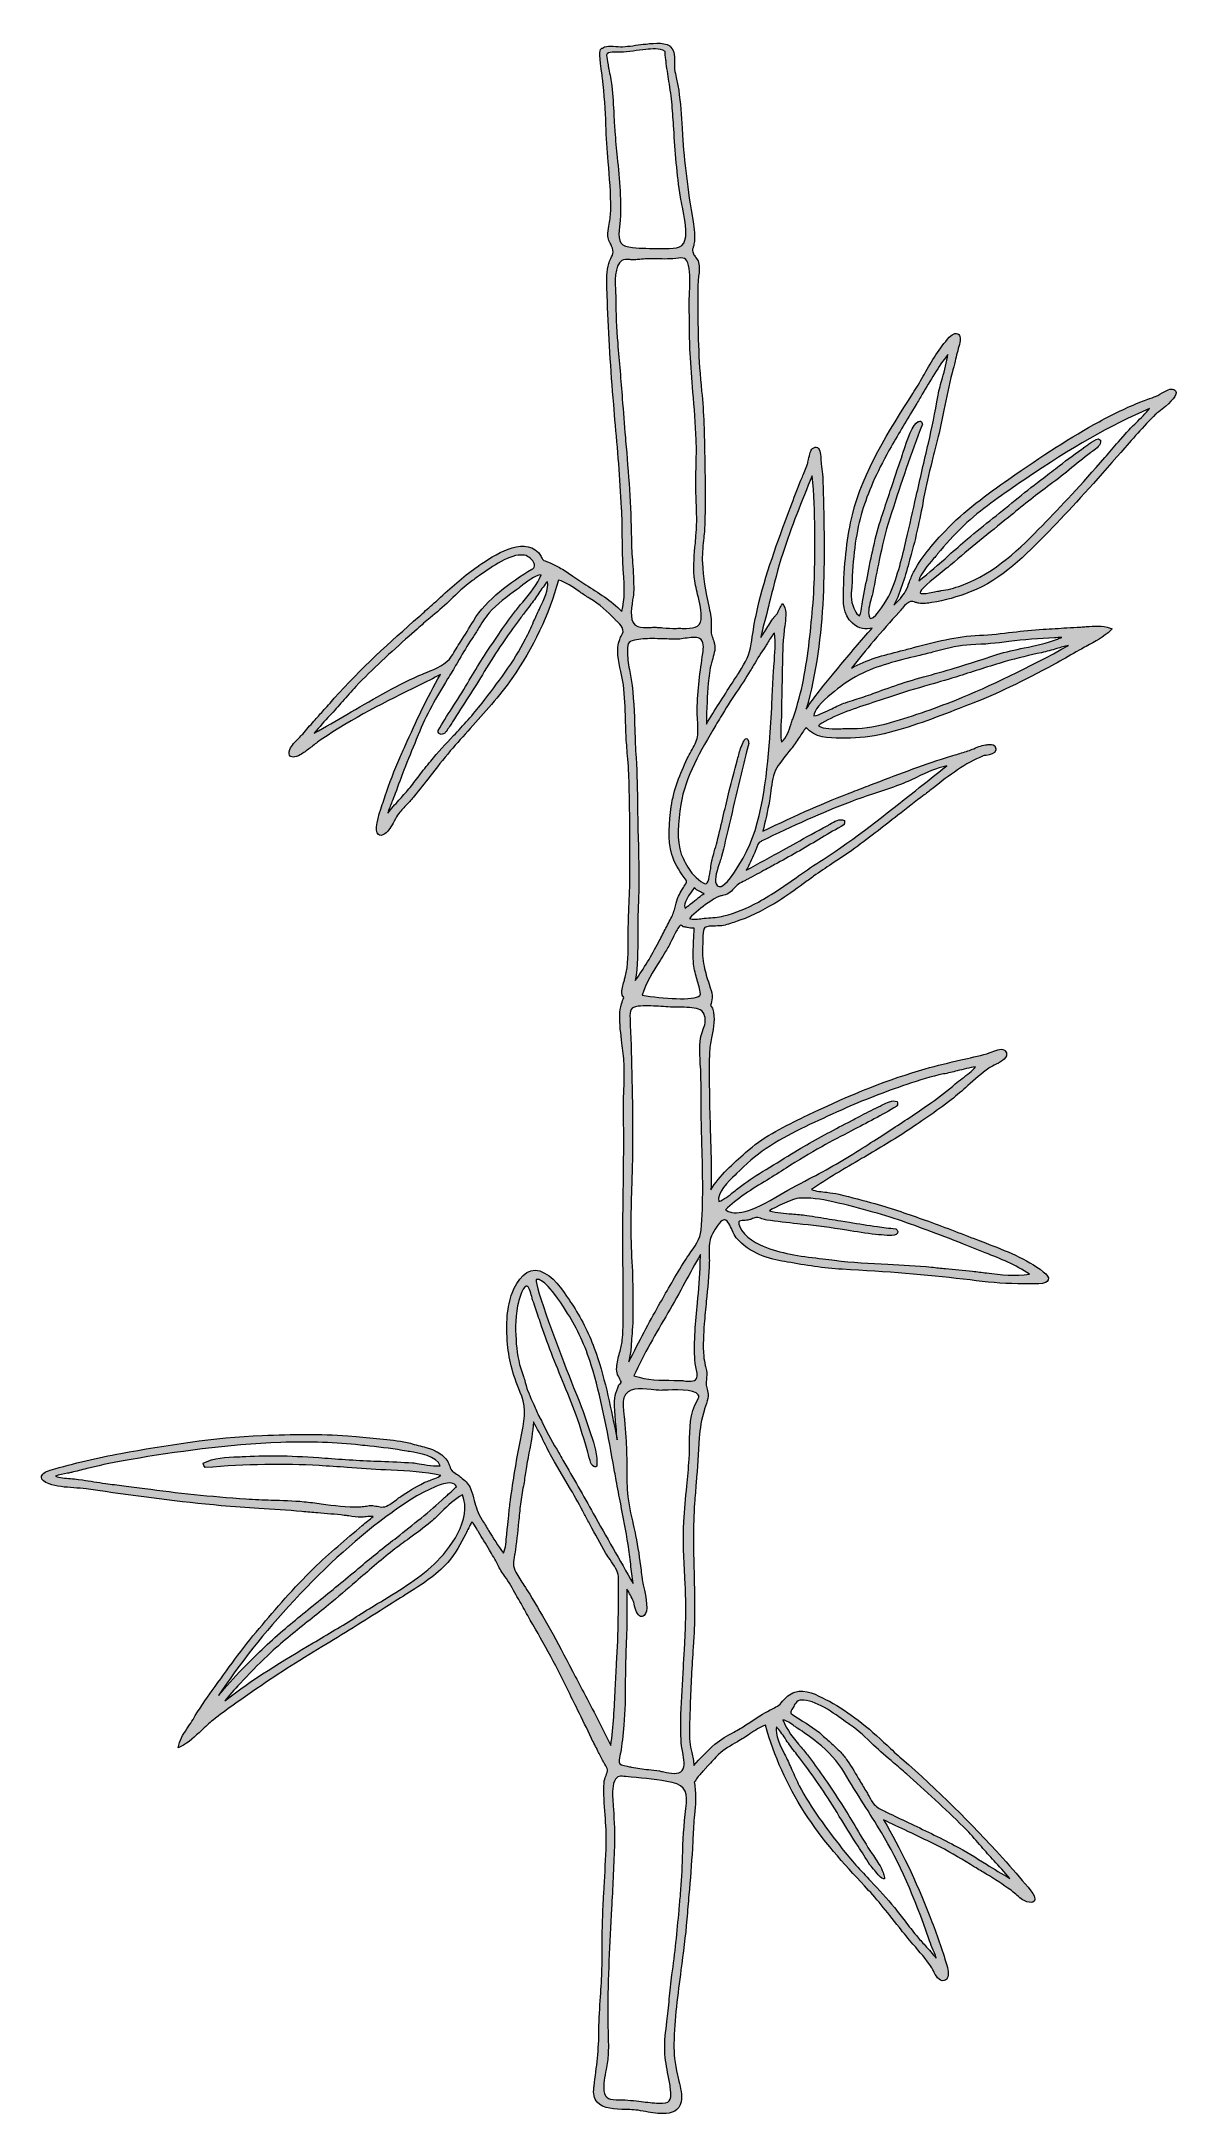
# Model space of a CAD drawing. Header units: inches. Extents: x 31 to 179, y -283 to -13.
import ezdxf

# ---------------------------------------------------------------- set-up
doc = ezdxf.new("R2010")
doc.units = ezdxf.units.IN
doc.header["$MEASUREMENT"] = 0
doc.layers.add('_U+0421_U+043B_U+043E_U+0439 1', color=7, linetype='Continuous')

msp = doc.modelspace()

# ---------------------------------------------------------------- hatches: boundary and pattern name
at = {"layer": '_U+0421_U+043B_U+043E_U+0439 1', "true_color": 0xffffff}
h = msp.add_hatch(color=7, dxfattribs=at)
h.dxf.hatch_style = 2
edge = h.paths.add_edge_path()
edge.add_spline(control_points=[(178.63, -58.72), (178.25, -58.54), (177.61, -58.88), (176.81, -59.34), (176.61, -59.46), (176.44, -59.56), (176.33, -59.6), (175.98, -59.75), (175.61, -59.88), (175.26, -60.01), (174.95, -60.11), (174.64, -60.22), (174.34, -60.35), (172.57, -61.06), (170.73, -61.93), (168.89, -62.94), (165.32, -64.9), (161.47, -67.35), (157.12, -70.42), (154.28, -72.43), (151.34, -74.51), (148.82, -77.18), (147.53, -78.54), (145.91, -80.36), (144.78, -82.39), (144.53, -82.84), (144.36, -83.33), (144.19, -83.79), (144.03, -84.23), (143.89, -84.64), (143.68, -85.02), (143.34, -85.67), (142.75, -86.27), (142.16, -86.85), (143.1, -84.97), (143.66, -82.94), (144.2, -80.96), (144.2, -80.96), (144.4, -80.25), (144.4, -80.25), (145.19, -77.43), (145.75, -74.53), (146.15, -72.32), (146.44, -70.73), (146.85, -69.14), (147.25, -67.61), (147.48, -66.71), (147.72, -65.78), (147.94, -64.86), (148.2, -63.73), (148.44, -62.56), (148.66, -61.44), (148.99, -59.83), (149.32, -58.17), (149.75, -56.55), (149.89, -56.05), (150.01, -55.55), (150.13, -55.05), (150.31, -54.33), (150.49, -53.59), (150.7, -52.87), (150.9, -52.21), (150.81, -51.67), (150.49, -51.49), (150.31, -51.39), (149.94, -51.32), (149.37, -51.94), (148.1, -53.31), (147.1, -55.04), (146.14, -56.72), (145.69, -57.51), (145.26, -58.26), (144.8, -58.97), (144.8, -58.97), (144.62, -59.26), (144.62, -59.26), (141.58, -64.02), (138.14, -69.41), (136.76, -75.05), (136.07, -77.92), (135.71, -80.91), (135.59, -84.75), (135.59, -84.75), (135.58, -84.95), (135.58, -84.95), (135.54, -86.45), (135.49, -88), (136.75, -89.2), (137.59, -90), (138.52, -90.01), (139.33, -89.82), (137.84, -91.47), (136.39, -93.22), (134.99, -94.91), (134.99, -94.91), (134.15, -95.92), (134.15, -95.92), (133.03, -97.27), (131.78, -98.77), (130.72, -100.4), (133.42, -90.98), (133.16, -80.6), (132.93, -71.39), (132.9, -70.19), (132.82, -69.3), (132.68, -68.43), (132.66, -68.34), (132.66, -68.17), (132.65, -67.98), (132.63, -67.33), (132.6, -66.52), (132.18, -66.31), (132, -66.22), (131.79, -66.26), (131.56, -66.43), (131.3, -66.61), (131.18, -67.14), (131.03, -67.87), (130.98, -68.1), (130.94, -68.32), (130.9, -68.44), (130.68, -69.06), (130.42, -69.66), (130.23, -70.12), (129.72, -71.29), (129.27, -72.5), (128.85, -73.63), (128.85, -73.63), (128.29, -75.13), (128.29, -75.13), (126.73, -79.34), (125.11, -83.7), (124.19, -88.17), (123.93, -89.42), (123.74, -90.68), (123.56, -91.89), (123.35, -93.29), (122.83, -94.28), (122.02, -95.54), (121.71, -96.03), (121.4, -96.51), (121.08, -96.99), (119.96, -98.73), (118.8, -100.52), (117.72, -102.33), (117.75, -100.28), (117.83, -98.61), (117.97, -97), (118.04, -96.16), (118.14, -95.26), (118.38, -94.34), (118.43, -94.16), (118.48, -93.98), (118.54, -93.81), (118.75, -93.1), (118.97, -92.38), (118.7, -91.58), (118.65, -91.46), (118.61, -91.34), (118.58, -91.24), (118.35, -90.6), (118.28, -90.43), (118.35, -89.56), (118.41, -88.72), (118.26, -87.98), (118.07, -87.17), (117.57, -85.02), (117.29, -83.11), (117.2, -81.35), (117.15, -80.36), (117.25, -79.35), (117.35, -78.38), (117.42, -77.66), (117.5, -76.92), (117.52, -76.18), (117.56, -74.2), (117.59, -72.07), (117.54, -69.92), (117.52, -69.12), (117.51, -68.31), (117.5, -67.51), (117.45, -64.7), (117.41, -61.79), (117.1, -58.94), (116.66, -54.88), (116.6, -50.86), (116.6, -47.46), (116.6, -46.59), (116.6, -45.66), (116.64, -44.72), (116.65, -44.49), (116.68, -44.25), (116.71, -43.99), (116.78, -43.38), (116.85, -42.75), (116.7, -42.18), (116.62, -41.9), (116.47, -41.7), (116.32, -41.5), (116.21, -41.36), (116.11, -41.23), (116.04, -41.07), (115.87, -40.65), (115.9, -40.56), (115.98, -40.27), (116.01, -40.16), (116.06, -40.01), (116.09, -39.82), (116.3, -38.8), (116.12, -37.73), (115.98, -36.87), (115.27, -32.63), (114.83, -29.05), (114.61, -25.6), (114.61, -25.6), (114.55, -24.68), (114.55, -24.68), (114.45, -23.06), (114.35, -21.38), (114.11, -19.74), (114.03, -19.19), (113.91, -18.63), (113.79, -18.1), (113.72, -17.74), (113.64, -17.37), (113.57, -17.01), (113.54, -16.04), (113.77, -14.72), (113.05, -14.07), (113.04, -14.05), (113.02, -14.04), (113.01, -14.03), (112.98, -14.01), (112.96, -13.99), (112.94, -13.97), (112.12, -13.39), (110.39, -13.67), (109.5, -13.76), (108.59, -13.86), (107.69, -14.03), (106.77, -14.07), (106.16, -14.1), (105.01, -13.86), (104.45, -14.1), (104.33, -14.15), (104.24, -14.21), (104.17, -14.26), (104.12, -14.27), (104.07, -14.28), (104.03, -14.31), (103.76, -14.51), (103.78, -15.38), (104.12, -17.76), (104.14, -17.95), (104.16, -18.09), (104.17, -18.18), (104.43, -20.36), (104.58, -22.34), (104.63, -24.25), (104.67, -25.86), (104.81, -27.5), (104.93, -29.08), (105.1, -31.1), (105.27, -33.19), (105.26, -35.25), (105.25, -35.92), (105.16, -36.53), (105.05, -37.18), (104.99, -37.56), (104.93, -37.95), (104.89, -38.35), (104.83, -38.95), (105.04, -39.39), (105.25, -39.82), (105.41, -40.15), (105.56, -40.46), (105.57, -40.84), (105.58, -41.02), (105.4, -41.39), (105.26, -41.68), (105.15, -41.92), (105.05, -42.14), (105, -42.32), (104.88, -42.8), (104.8, -43.33), (104.76, -43.89), (104.7, -44.71), (104.75, -45.55), (104.78, -46.36), (104.8, -46.65), (104.81, -46.94), (104.82, -47.23), (104.97, -51.61), (105.25, -56.14), (105.64, -60.7), (105.64, -60.7), (105.81, -62.71), (105.81, -62.71), (106.14, -66.46), (106.47, -70.34), (106.67, -74.17), (106.74, -75.44), (106.75, -76.73), (106.76, -77.98), (106.78, -79), (106.79, -80.05), (106.83, -81.09), (106.85, -81.6), (106.88, -82.11), (106.91, -82.62), (107.02, -84.36), (107.13, -86), (106.72, -87.67), (105.26, -86.22), (103.67, -85.22), (102, -84.17), (102, -84.17), (101.34, -83.76), (101.34, -83.76), (101, -83.54), (100.65, -83.3), (100.32, -83.07), (99.82, -82.71), (99.31, -82.35), (98.76, -82.05), (98.3, -81.79), (97.82, -81.56), (97.35, -81.34), (97.35, -81.34), (97.24, -81.29), (97.24, -81.29), (97.19, -81.27), (97.11, -81.23), (97.01, -81.2), (96.86, -81.14), (96.53, -81.01), (96.45, -80.94), (96.35, -80.85), (96.27, -80.69), (96.19, -80.52), (96.09, -80.33), (95.98, -80.13), (95.83, -79.98), (93.68, -77.84), (90.04, -80.34), (88.08, -81.68), (88.08, -81.68), (88.05, -81.7), (88.05, -81.7), (86.24, -82.95), (84.71, -84.33), (83.09, -85.8), (82.72, -86.13), (82.36, -86.47), (81.98, -86.8), (81.42, -87.3), (80.85, -87.81), (80.28, -88.31), (76.51, -91.66), (72.6, -95.13), (69.23, -98.98), (68.74, -99.54), (68.24, -100.1), (67.74, -100.65), (67.35, -101.08), (66.96, -101.52), (66.57, -101.95), (66.08, -102.51), (65.59, -103.07), (65.11, -103.63), (64.97, -103.79), (64.79, -103.97), (64.6, -104.16), (64.15, -104.62), (63.63, -105.13), (63.44, -105.64), (63.28, -106.08), (63.3, -106.38), (63.51, -106.54), (63.9, -106.85), (64.74, -106.42), (65.13, -106.14), (65.52, -105.87), (65.91, -105.57), (66.29, -105.28), (66.69, -104.97), (67.1, -104.65), (67.52, -104.36), (71.57, -101.59), (75.98, -99.4), (80.26, -97.29), (81.19, -96.83), (82.13, -96.36), (83.06, -95.89), (81.29, -98.9), (79.91, -101.95), (78.46, -105.18), (78.23, -105.69), (78, -106.2), (77.76, -106.72), (77.03, -108.33), (76.44, -110.04), (75.87, -111.69), (75.74, -112.07), (75.61, -112.45), (75.48, -112.83), (74.94, -114.37), (74.41, -116.3), (74.97, -116.74), (75.17, -116.9), (75.46, -116.87), (75.83, -116.63), (76.29, -116.34), (76.66, -115.65), (77.03, -114.98), (77.24, -114.6), (77.44, -114.23), (77.63, -113.99), (77.96, -113.57), (78.33, -113.18), (78.69, -112.8), (79.01, -112.46), (79.35, -112.11), (79.65, -111.73), (80.35, -110.89), (81.04, -110), (81.7, -109.15), (82.55, -108.05), (83.43, -106.91), (84.35, -105.83), (85.21, -104.84), (86.09, -103.86), (86.94, -102.92), (88.8, -100.87), (90.71, -98.75), (92.37, -96.39), (95.15, -92.43), (97.19, -88.11), (98.44, -83.57), (99.37, -83.82), (100.3, -84.47), (101.21, -85.11), (101.65, -85.41), (102.06, -85.69), (102.45, -85.92), (103.84, -86.74), (104.85, -87.71), (105.74, -88.64), (105.83, -88.74), (105.94, -88.84), (106.05, -88.94), (106.31, -89.19), (106.61, -89.47), (106.74, -89.74), (106.97, -90.21), (106.86, -90.42), (106.67, -90.79), (106.59, -90.93), (106.5, -91.1), (106.42, -91.3), (105.91, -92.64), (106.25, -94.09), (106.57, -95.49), (106.71, -96.09), (106.84, -96.65), (106.9, -97.2), (107.09, -98.71), (107.13, -100.25), (107.18, -101.73), (107.2, -102.4), (107.22, -103.06), (107.25, -103.73), (107.29, -104.64), (107.37, -105.57), (107.44, -106.46), (107.54, -107.7), (107.64, -108.97), (107.66, -110.22), (107.74, -114.36), (107.79, -118.8), (107.73, -123.32), (107.72, -124.25), (107.67, -125.19), (107.63, -126.1), (107.59, -127.1), (107.54, -128.14), (107.54, -129.15), (107.53, -129.54), (107.54, -129.94), (107.54, -130.34), (107.55, -132), (107.56, -133.72), (107.14, -135.3), (107.09, -135.49), (107.04, -135.67), (106.99, -135.84), (106.82, -136.41), (106.67, -136.9), (106.73, -137.59), (106.73, -137.59), (106.73, -137.64), (106.73, -137.64), (106.73, -137.64), (106.96, -137.95), (106.96, -137.95), (106.84, -138.23), (106.74, -138.51), (106.66, -138.79), (106.51, -139.31), (106.44, -139.77), (106.43, -140.22), (106.4, -141.45), (106.56, -142.7), (106.72, -143.92), (106.83, -144.8), (106.95, -145.71), (106.99, -146.59), (107.05, -147.68), (107.01, -148.8), (106.97, -149.88), (106.94, -150.71), (106.91, -151.57), (106.92, -152.42), (106.95, -154.23), (106.94, -156.07), (106.94, -157.86), (106.94, -157.86), (106.93, -159.31), (106.93, -159.31), (106.93, -160.96), (106.9, -162.62), (106.88, -164.24), (106.84, -166.83), (106.79, -169.5), (106.84, -172.15), (106.87, -173.7), (106.87, -175.27), (106.86, -176.79), (106.86, -177.72), (106.85, -178.66), (106.86, -179.6), (106.86, -179.6), (106.86, -179.86), (106.86, -179.86), (106.86, -180.81), (106.87, -181.7), (106.75, -182.63), (106.69, -183.16), (106.55, -183.71), (106.41, -184.25), (106.24, -184.88), (106.08, -185.53), (106.03, -186.16), (106.01, -186.5), (106.04, -186.77), (106.14, -187.1), (106.14, -187.1), (106.15, -187.14), (106.15, -187.14), (106.29, -187.37), (106.41, -187.61), (106.52, -187.86), (106.52, -187.86), (106.54, -187.89), (106.54, -187.89), (106.59, -187.96), (106.65, -188.06), (106.63, -188.14), (106.61, -188.22), (106.49, -188.3), (106.4, -188.34), (106.4, -188.34), (106.34, -188.37), (106.34, -188.37), (106.34, -188.37), (106.31, -188.43), (106.31, -188.43), (105.88, -189.47), (105.69, -190.17), (105.76, -191.36), (105.8, -192.2), (105.88, -193.05), (105.95, -193.88), (106, -194.44), (106.04, -195.01), (106.08, -195.58), (106.03, -195.28), (105.97, -194.99), (105.91, -194.69), (105.18, -191.01), (104.42, -187.21), (103.1, -183.64), (102.34, -181.57), (101.35, -179.63), (100.17, -177.87), (100.07, -177.72), (99.97, -177.57), (99.87, -177.42), (98.91, -175.96), (97.73, -174.16), (96.03, -173.6), (94.36, -173.06), (93.07, -174.73), (92.41, -176.47), (91.76, -178.22), (91.56, -180.42), (91.81, -183.19), (92, -185.28), (92.57, -187.36), (93.66, -189.91), (94.33, -191.49), (93.93, -193.45), (93.57, -195.18), (93.51, -195.48), (93.45, -195.78), (93.39, -196.06), (92.95, -198.39), (92.56, -200.82), (92.18, -203.48), (92.09, -204.13), (92.02, -204.79), (91.96, -205.43), (91.9, -205.97), (91.85, -206.51), (91.78, -207.04), (91.75, -207.3), (91.72, -207.6), (91.7, -207.92), (91.64, -208.74), (91.56, -209.73), (91.28, -210.35), (90.56, -209.44), (89.94, -208.4), (89.33, -207.4), (89.04, -206.93), (88.75, -206.45), (88.45, -205.99), (87.92, -205.16), (87.7, -204.35), (87.47, -203.49), (87.35, -203.03), (87.22, -202.55), (87.04, -202.06), (86.79, -201.36), (86.38, -201.02), (85.91, -200.63), (85.91, -200.63), (85.71, -200.46), (85.71, -200.46), (85.55, -200.33), (85.36, -200.2), (85.17, -200.08), (84.92, -199.91), (84.66, -199.74), (84.54, -199.59), (84.38, -199.37), (84.29, -199.11), (84.2, -198.84), (84.15, -198.71), (84.1, -198.57), (84.04, -198.44), (83.66, -197.92), (83.23, -197.48), (82.62, -197.17), (82.47, -197.09), (82.26, -196.98), (82.02, -196.86), (81.94, -196.83), (81.86, -196.8), (81.78, -196.76), (81.58, -196.7), (81.38, -196.63), (81.18, -196.58), (80.5, -196.39), (79.8, -196.29), (79.15, -196.02), (76.85, -195.57), (74.42, -195.37), (72.06, -195.17), (72.06, -195.17), (70.98, -195.09), (70.98, -195.09), (67.38, -194.78), (63.81, -194.89), (59.84, -195.04), (53.51, -195.29), (47.24, -196.31), (41.41, -197.37), (38.4, -197.92), (35.31, -198.65), (32.22, -199.55), (31.51, -199.75), (31.08, -200.1), (31.07, -200.47), (31.06, -200.82), (31.4, -201.12), (32.06, -201.35), (33.04, -201.69), (34.17, -201.77), (35.27, -201.85), (35.84, -201.89), (36.38, -201.92), (36.89, -202), (36.89, -202), (38.4, -202.21), (38.4, -202.21), (43.67, -202.95), (49.11, -203.72), (54.48, -204.18), (56.12, -204.33), (57.79, -204.43), (59.41, -204.54), (61.24, -204.65), (63.13, -204.77), (64.99, -204.95), (65.69, -205.01), (66.38, -205.07), (67.07, -205.12), (68.2, -205.21), (69.36, -205.31), (70.5, -205.44), (70.71, -205.46), (70.91, -205.49), (71.12, -205.52), (71.65, -205.59), (72.2, -205.66), (72.76, -205.68), (72.92, -205.68), (73.15, -205.66), (73.38, -205.63), (73.67, -205.6), (74.03, -205.56), (74.29, -205.58), (73.81, -205.98), (73.34, -206.38), (72.86, -206.78), (70.75, -208.54), (68.57, -210.37), (66.54, -212.35), (63.96, -214.89), (61.6, -217.61), (59.45, -220.17), (57.25, -222.78), (55.26, -225.56), (53.33, -228.25), (52.49, -229.42), (51.6, -230.68), (50.82, -232.03), (50.64, -232.35), (50.42, -232.66), (50.2, -232.99), (49.69, -233.74), (49.17, -234.51), (48.97, -235.37), (48.97, -235.37), (48.89, -235.73), (48.89, -235.73), (48.89, -235.73), (49.22, -235.57), (49.22, -235.57), (50.25, -235.07), (51.1, -234.25), (51.91, -233.46), (52.4, -233), (52.9, -232.51), (53.43, -232.11), (55.18, -230.76), (57.01, -229.48), (58.57, -228.4), (61.52, -226.37), (64.56, -224.41), (67.61, -222.58), (70.34, -220.95), (73.07, -219.22), (75.71, -217.55), (76.67, -216.94), (77.63, -216.33), (78.59, -215.73), (78.59, -215.73), (78.69, -215.67), (78.69, -215.67), (80.56, -214.49), (82.49, -213.27), (84.02, -211.58), (85.07, -210.41), (85.69, -209.17), (86.35, -207.85), (86.61, -207.34), (86.87, -206.81), (87.17, -206.28), (87.39, -206.5), (87.61, -206.88), (87.79, -207.21), (87.87, -207.35), (87.94, -207.49), (88.01, -207.59), (88.5, -208.37), (88.98, -209.18), (89.44, -209.96), (89.63, -210.27), (89.81, -210.58), (90, -210.89), (90.2, -211.22), (90.37, -211.55), (90.53, -211.87), (90.8, -212.4), (91.06, -212.9), (91.44, -213.39), (92.01, -214.15), (92.49, -215.01), (92.95, -215.85), (93.06, -216.04), (93.16, -216.23), (93.27, -216.42), (93.66, -217.11), (94.05, -217.8), (94.44, -218.49), (96.22, -221.61), (98.05, -224.84), (99.62, -228.11), (100.06, -229), (100.5, -229.89), (100.94, -230.78), (101.54, -232), (102.17, -233.25), (102.75, -234.51), (103.02, -235.07), (103.31, -235.62), (103.59, -236.16), (103.82, -236.6), (104.05, -237.05), (104.27, -237.49), (104.32, -237.6), (104.4, -237.73), (104.49, -237.87), (104.64, -238.11), (104.83, -238.41), (104.84, -238.58), (104.86, -238.77), (104.74, -239.06), (104.64, -239.35), (104.52, -239.66), (104.39, -239.98), (104.38, -240.28), (104.31, -241.67), (104.42, -243.09), (104.52, -244.46), (104.61, -245.71), (104.7, -247), (104.66, -248.27), (104.61, -250.15), (104.5, -252.04), (104.4, -253.88), (104.35, -254.66), (104.31, -255.45), (104.27, -256.23), (104.17, -258.08), (104.15, -259.97), (104.14, -261.8), (104.13, -262.7), (104.13, -263.59), (104.11, -264.49), (104.09, -265.72), (104, -266.96), (103.92, -268.16), (103.82, -269.57), (103.72, -271.04), (103.72, -272.49), (103.72, -275.01), (103.41, -277.34), (103.08, -279.81), (103.08, -279.81), (103.06, -279.95), (103.06, -279.95), (102.95, -280.78), (103.09, -281.44), (103.49, -281.9), (104.26, -282.8), (105.83, -282.83), (107.21, -282.86), (107.58, -282.87), (107.93, -282.87), (108.25, -282.9), (108.58, -282.92), (109.01, -283), (109.5, -283.08), (110.29, -283.23), (111.2, -283.39), (112.03, -283.39), (113.21, -283.39), (114.21, -283.06), (114.43, -281.85), (114.59, -280.99), (114.35, -280.02), (114.13, -279.16), (114.06, -278.89), (113.99, -278.63), (113.94, -278.38), (113.61, -276.83), (113.47, -275.54), (113.49, -274.3), (113.56, -271.1), (113.99, -267.83), (114.41, -264.68), (114.7, -262.5), (115, -260.25), (115.17, -258.04), (115.26, -256.99), (115.35, -255.93), (115.44, -254.88), (115.61, -252.91), (115.78, -250.87), (115.9, -248.86), (115.93, -248.39), (115.95, -247.91), (115.97, -247.44), (116.02, -246.46), (116.06, -245.46), (116.18, -244.47), (116.33, -243.15), (116.34, -242.12), (116.21, -240.67), (116.19, -240.45), (116.16, -240.34), (116.14, -240.24), (116.15, -240.22), (116.16, -240.2), (116.18, -240.17), (116.22, -240.12), (116.27, -240.04), (116.34, -239.93), (116.58, -239.53), (116.93, -239.15), (117.27, -238.79), (117.37, -238.69), (117.46, -238.59), (117.54, -238.49), (117.54, -238.49), (117.9, -238.1), (117.9, -238.1), (118.36, -237.59), (118.82, -237.07), (119.31, -236.6), (120.03, -235.93), (120.91, -235.42), (121.76, -234.93), (122.03, -234.78), (122.3, -234.62), (122.57, -234.46), (122.83, -234.3), (123.1, -234.12), (123.39, -233.92), (124.06, -233.46), (124.74, -232.99), (125.43, -232.79), (126.56, -236.86), (128.22, -240.57), (130.51, -244.14), (132.84, -247.77), (135.65, -250.87), (138.34, -253.73), (139.74, -255.23), (141.18, -256.96), (142.87, -259.16), (143.43, -259.9), (144.04, -260.61), (144.64, -261.3), (145.49, -262.29), (146.37, -263.31), (147.1, -264.41), (147.16, -264.49), (147.23, -264.63), (147.31, -264.79), (147.59, -265.36), (148.03, -266.22), (148.69, -266.07), (148.88, -266.03), (149.03, -265.92), (149.12, -265.76), (149.39, -265.3), (149.19, -264.51), (148.97, -263.8), (148.97, -263.8), (148.92, -263.65), (148.92, -263.65), (148.34, -261.62), (147.58, -259.59), (146.84, -257.7), (145.01, -252.98), (143.03, -248.86), (140.8, -245.11), (141.86, -245.63), (142.93, -246.14), (143.97, -246.62), (145.35, -247.27), (146.78, -247.94), (148.16, -248.65), (149.7, -249.45), (151.22, -250.37), (152.68, -251.27), (153.18, -251.57), (153.68, -251.88), (154.19, -252.18), (155.27, -252.83), (156.36, -253.54), (157.42, -254.3), (157.61, -254.43), (157.81, -254.61), (158.03, -254.8), (158.5, -255.22), (158.98, -255.65), (159.5, -255.8), (159.83, -255.89), (160.28, -255.98), (160.46, -255.69), (160.54, -255.58), (160.76, -255.23), (159.65, -253.91), (158.67, -252.73), (157.57, -251.47), (156.3, -250.07), (152.18, -245.51), (147.89, -241.28), (143.18, -237.15), (142.53, -236.58), (141.89, -235.98), (141.26, -235.4), (140.06, -234.28), (138.83, -233.13), (137.49, -232.14), (136.31, -231.26), (135.09, -230.36), (133.75, -229.67), (133.62, -229.61), (133.48, -229.54), (133.34, -229.46), (132.13, -228.83), (130.63, -228.05), (129.26, -228.47), (128.53, -228.69), (128.11, -229.14), (127.66, -229.66), (127.17, -230.24), (126.85, -230.4), (126.08, -230.78), (126.08, -230.78), (126.05, -230.8), (126.05, -230.8), (125.09, -231.27), (124.25, -231.83), (123.37, -232.42), (123.37, -232.42), (122.88, -232.74), (122.88, -232.74), (122.38, -233.08), (121.83, -233.38), (121.3, -233.68), (120.45, -234.14), (119.58, -234.63), (118.82, -235.27), (117.8, -236.13), (116.88, -237.14), (116.09, -238.05), (116.07, -237.46), (115.94, -236.89), (115.81, -236.35), (115.7, -235.89), (115.59, -235.42), (115.55, -234.95), (115.46, -233.83), (115.51, -232.66), (115.56, -231.52), (115.58, -231.06), (115.6, -230.6), (115.61, -230.15), (115.68, -227.63), (115.84, -225.07), (115.99, -222.6), (115.99, -222.6), (116.08, -221.27), (116.08, -221.27), (116.25, -218.44), (116.18, -215.58), (116.11, -212.82), (116.04, -209.88), (115.96, -206.85), (116.18, -203.86), (116.25, -202.97), (116.32, -202.08), (116.39, -201.19), (116.54, -199.28), (116.69, -197.31), (116.8, -195.36), (116.86, -194.13), (117.08, -192.92), (117.46, -191.66), (117.5, -191.52), (117.55, -191.37), (117.61, -191.21), (117.76, -190.78), (117.93, -190.29), (117.94, -189.87), (117.95, -189.56), (117.88, -189.28), (117.81, -189.01), (117.74, -188.77), (117.68, -188.55), (117.68, -188.31), (117.68, -188.09), (117.71, -187.89), (117.73, -187.7), (117.76, -187.35), (117.8, -186.99), (117.72, -186.55), (117.68, -186.33), (117.63, -186.11), (117.58, -185.9), (117.49, -185.49), (117.4, -185.11), (117.37, -184.7), (117.26, -183.27), (117.34, -181.78), (117.44, -180.5), (117.51, -179.52), (117.62, -178.52), (117.71, -177.55), (117.89, -175.88), (118.06, -174.15), (118.1, -172.43), (118.11, -172.14), (118.1, -171.85), (118.09, -171.54), (118.07, -170.73), (118.05, -169.89), (118.31, -169.23), (118.51, -168.71), (119.16, -167.6), (119.58, -167.2), (119.8, -167), (119.99, -166.91), (120.14, -166.94), (120.51, -167.02), (120.82, -167.69), (121.08, -168.29), (121.25, -168.67), (121.41, -169.03), (121.6, -169.26), (123.29, -171.36), (126.02, -172.04), (127.92, -172.37), (127.92, -172.37), (128.28, -172.43), (128.28, -172.43), (130.6, -172.84), (133, -173.25), (135.41, -173.38), (141.23, -173.68), (146.39, -174.1), (151.19, -174.66), (151.19, -174.66), (152.09, -174.77), (152.09, -174.77), (154.21, -175.02), (156.21, -175.26), (158.31, -175.26), (158.31, -175.26), (158.35, -175.26), (158.35, -175.26), (158.66, -175.26), (158.97, -175.26), (159.28, -175.27), (159.87, -175.28), (160.47, -175.28), (161.06, -175.26), (161.77, -175.23), (162.19, -175.06), (162.28, -174.75), (162.38, -174.44), (162.17, -174.1), (161.63, -173.69), (159.41, -171.99), (156.7, -170.95), (154.08, -169.94), (154.08, -169.94), (153.03, -169.54), (153.03, -169.54), (150.81, -168.68), (148.51, -167.79), (146.23, -166.97), (144.18, -166.24), (141.97, -165.47), (139.69, -164.82), (138.2, -164.4), (136.66, -164), (134.99, -163.59), (134.5, -163.47), (133.94, -163.41), (133.4, -163.35), (132.71, -163.28), (132, -163.2), (131.41, -163), (133.51, -161.55), (135.76, -160.24), (137.95, -158.96), (139.85, -157.86), (141.82, -156.71), (143.67, -155.48), (145.45, -154.3), (147.65, -152.84), (149.63, -151.28), (150.37, -150.7), (151.09, -150.07), (151.78, -149.45), (152.67, -148.67), (153.59, -147.86), (154.55, -147.15), (154.69, -147.05), (154.94, -146.93), (155.21, -146.8), (155.96, -146.44), (156.89, -146), (156.84, -145.35), (156.82, -145.1), (156.73, -144.92), (156.55, -144.81), (156.11, -144.54), (155.31, -144.88), (154.72, -145.13), (154.54, -145.2), (154.38, -145.27), (154.28, -145.3), (153.16, -145.59), (152.01, -145.85), (150.89, -146.1), (149.36, -146.45), (147.77, -146.82), (146.24, -147.26), (141.63, -148.57), (136.76, -150.49), (130.9, -153.3), (130.9, -153.3), (130.52, -153.49), (130.52, -153.49), (128, -154.7), (125.38, -155.95), (123.28, -157.79), (123.28, -157.79), (122.83, -158.18), (122.83, -158.18), (121.22, -159.58), (119.41, -161.15), (118.31, -163.03), (118.39, -160.49), (118.31, -157.91), (118.23, -155.41), (118.18, -153.83), (118.12, -152.19), (118.11, -150.59), (118.11, -150.15), (118.1, -149.7), (118.1, -149.25), (118.08, -147.85), (118.06, -146.4), (118.13, -145.02), (118.17, -144.29), (118.3, -143.63), (118.43, -143), (118.67, -141.83), (118.9, -140.72), (118.51, -139.35), (118.51, -139.35), (118.24, -138.99), (118.24, -138.99), (118.37, -138.68), (118.45, -138.35), (118.47, -138.01), (118.49, -137.56), (118.38, -137.16), (118.23, -136.72), (118.23, -136.72), (118.07, -136.21), (118.07, -136.21), (117.82, -135.43), (117.58, -134.69), (117.41, -133.89), (117.21, -132.93), (117.17, -132.07), (117.25, -130.93), (117.26, -130.79), (117.26, -130.61), (117.27, -130.4), (117.27, -129.9), (117.29, -128.97), (117.51, -128.83), (117.76, -128.67), (118.37, -128.66), (118.9, -128.65), (119.29, -128.64), (119.67, -128.64), (119.94, -128.57), (120.55, -128.44), (121.15, -128.23), (121.73, -128.03), (121.73, -128.03), (122.1, -127.9), (122.1, -127.9), (123.91, -127.28), (125.65, -126.29), (127.1, -125.4), (128.22, -124.71), (129.29, -123.92), (130.33, -123.16), (130.78, -122.82), (131.24, -122.49), (131.7, -122.16), (132.47, -121.61), (133.29, -121.07), (134.07, -120.56), (134.93, -119.99), (135.82, -119.4), (136.68, -118.79), (138.72, -117.31), (140.73, -115.73), (142.68, -114.21), (143.8, -113.34), (144.96, -112.44), (146.11, -111.56), (146.51, -111.26), (146.91, -110.95), (147.31, -110.64), (149.35, -109.04), (151.46, -107.4), (153.79, -106.49), (153.85, -106.46), (154, -106.44), (154.16, -106.41), (154.69, -106.31), (155.36, -106.19), (155.42, -105.75), (155.46, -105.5), (155.41, -105.31), (155.29, -105.18), (155.06, -104.94), (154.67, -104.98), (154.39, -105.01), (154.39, -105.01), (154.28, -105.02), (154.28, -105.02), (153.74, -105.05), (153.15, -105.3), (152.57, -105.54), (152.3, -105.65), (152.04, -105.75), (151.81, -105.83), (151.26, -106.01), (150.7, -106.18), (150.14, -106.35), (149.76, -106.47), (149.38, -106.58), (148.99, -106.7), (145.68, -107.74), (142.35, -109.03), (139.12, -110.26), (138.34, -110.56), (137.56, -110.86), (136.79, -111.16), (133.27, -112.5), (129.53, -114.14), (125.06, -116.31), (125.42, -115.01), (125.68, -113.68), (125.94, -112.36), (126.02, -111.94), (126.07, -111.5), (126.13, -111.04), (126.26, -109.97), (126.4, -108.85), (126.91, -108.03), (127.38, -107.28), (127.97, -106.48), (128.73, -105.59), (129.14, -105.12), (129.48, -104.59), (129.82, -104.08), (130.1, -103.64), (130.39, -103.19), (130.72, -102.78), (131.82, -104.15), (133.63, -104.17), (135.23, -104.15), (135.44, -104.15), (135.65, -104.15), (135.86, -104.16), (137.58, -104.18), (139.23, -104), (140.9, -103.6), (144.26, -102.8), (147.51, -101.53), (150.66, -100.31), (151.25, -100.08), (151.84, -99.85), (152.43, -99.62), (155.49, -98.45), (158.87, -96.83), (163.07, -94.53), (164.03, -94.01), (165, -93.46), (165.93, -92.93), (165.93, -92.93), (166.38, -92.68), (166.38, -92.68), (166.65, -92.52), (166.94, -92.37), (167.23, -92.21), (168.36, -91.6), (169.53, -90.97), (170.4, -90.12), (170.4, -90.12), (170.6, -89.92), (170.6, -89.92), (170.6, -89.92), (170.34, -89.83), (170.34, -89.83), (169.32, -89.46), (168.24, -89.55), (167.2, -89.64), (166.97, -89.65), (166.73, -89.67), (166.51, -89.69), (165.91, -89.72), (165.31, -89.76), (164.71, -89.79), (163.68, -89.86), (162.64, -89.92), (161.61, -89.98), (160.27, -90.05), (158.93, -90.21), (157.62, -90.36), (156.21, -90.53), (154.75, -90.7), (153.3, -90.76), (150.31, -90.89), (147.4, -91.63), (144.69, -92.37), (144.15, -92.52), (143.6, -92.66), (143.03, -92.8), (140.83, -93.36), (138.55, -93.94), (136.63, -95.03), (138.44, -92.79), (140.55, -90.24), (142.83, -87.75), (142.94, -87.64), (143.04, -87.51), (143.15, -87.38), (143.49, -86.95), (143.88, -86.48), (144.32, -86.38), (144.53, -86.33), (144.75, -86.4), (144.98, -86.48), (145.12, -86.52), (145.27, -86.57), (145.42, -86.59), (146.01, -86.68), (146.55, -86.6), (147.1, -86.51), (148.8, -86.23), (150.44, -85.78), (152.11, -85.12), (156.27, -83.49), (159.33, -80.33), (162.3, -77.28), (162.3, -77.28), (162.39, -77.18), (162.39, -77.18), (165.03, -74.47), (167.75, -71.49), (171.21, -67.52), (171.21, -67.52), (171.72, -66.95), (171.72, -66.95), (173.17, -65.28), (174.67, -63.56), (176.27, -61.96), (176.32, -61.91), (176.49, -61.78), (176.68, -61.63), (177.85, -60.7), (178.99, -59.75), (178.93, -59.11), (178.91, -59), (178.85, -58.83), (178.63, -58.72)], knot_values=[0, 0, 0, 0, 1, 1, 1, 2, 2, 2, 3, 3, 3, 4, 4, 4, 5, 5, 5, 6, 6, 6, 7, 7, 7, 8, 8, 8, 9, 9, 9, 10, 10, 10, 11, 11, 11, 12, 12, 12, 13, 13, 13, 14, 14, 14, 15, 15, 15, 16, 16, 16, 17, 17, 17, 18, 18, 18, 19, 19, 19, 20, 20, 20, 21, 21, 21, 22, 22, 22, 23, 23, 23, 24, 24, 24, 25, 25, 25, 26, 26, 26, 27, 27, 27, 28, 28, 28, 29, 29, 29, 30, 30, 30, 31, 31, 31, 32, 32, 32, 33, 33, 33, 34, 34, 34, 35, 35, 35, 36, 36, 36, 37, 37, 37, 38, 38, 38, 39, 39, 39, 40, 40, 40, 41, 41, 41, 42, 42, 42, 43, 43, 43, 44, 44, 44, 45, 45, 45, 46, 46, 46, 47, 47, 47, 48, 48, 48, 49, 49, 49, 50, 50, 50, 51, 51, 51, 52, 52, 52, 53, 53, 53, 54, 54, 54, 55, 55, 55, 56, 56, 56, 57, 57, 57, 58, 58, 58, 59, 59, 59, 60, 60, 60, 61, 61, 61, 62, 62, 62, 63, 63, 63, 64, 64, 64, 65, 65, 65, 66, 66, 66, 67, 67, 67, 68, 68, 68, 69, 69, 69, 70, 70, 70, 71, 71, 71, 72, 72, 72, 73, 73, 73, 74, 74, 74, 75, 75, 75, 76, 76, 76, 77, 77, 77, 78, 78, 78, 79, 79, 79, 80, 80, 80, 81, 81, 81, 82, 82, 82, 83, 83, 83, 84, 84, 84, 85, 85, 85, 86, 86, 86, 87, 87, 87, 88, 88, 88, 89, 89, 89, 90, 90, 90, 91, 91, 91, 92, 92, 92, 93, 93, 93, 94, 94, 94, 95, 95, 95, 96, 96, 96, 97, 97, 97, 98, 98, 98, 99, 99, 99, 100, 100, 100, 101, 101, 101, 102, 102, 102, 103, 103, 103, 104, 104, 104, 105, 105, 105, 106, 106, 106, 107, 107, 107, 108, 108, 108, 109, 109, 109, 110, 110, 110, 111, 111, 111, 112, 112, 112, 113, 113, 113, 114, 114, 114, 115, 115, 115, 116, 116, 116, 117, 117, 117, 118, 118, 118, 119, 119, 119, 120, 120, 120, 121, 121, 121, 122, 122, 122, 123, 123, 123, 124, 124, 124, 125, 125, 125, 126, 126, 126, 127, 127, 127, 128, 128, 128, 129, 129, 129, 130, 130, 130, 131, 131, 131, 132, 132, 132, 133, 133, 133, 134, 134, 134, 135, 135, 135, 136, 136, 136, 137, 137, 137, 138, 138, 138, 139, 139, 139, 140, 140, 140, 141, 141, 141, 142, 142, 142, 143, 143, 143, 144, 144, 144, 145, 145, 145, 146, 146, 146, 147, 147, 147, 148, 148, 148, 149, 149, 149, 150, 150, 150, 151, 151, 151, 152, 152, 152, 153, 153, 153, 154, 154, 154, 155, 155, 155, 156, 156, 156, 157, 157, 157, 158, 158, 158, 159, 159, 159, 160, 160, 160, 161, 161, 161, 162, 162, 162, 163, 163, 163, 164, 164, 164, 165, 165, 165, 166, 166, 166, 167, 167, 167, 168, 168, 168, 169, 169, 169, 170, 170, 170, 171, 171, 171, 172, 172, 172, 173, 173, 173, 174, 174, 174, 175, 175, 175, 176, 176, 176, 177, 177, 177, 178, 178, 178, 179, 179, 179, 180, 180, 180, 181, 181, 181, 182, 182, 182, 183, 183, 183, 184, 184, 184, 185, 185, 185, 186, 186, 186, 187, 187, 187, 188, 188, 188, 189, 189, 189, 190, 190, 190, 191, 191, 191, 192, 192, 192, 193, 193, 193, 194, 194, 194, 195, 195, 195, 196, 196, 196, 197, 197, 197, 198, 198, 198, 199, 199, 199, 200, 200, 200, 201, 201, 201, 202, 202, 202, 203, 203, 203, 204, 204, 204, 205, 205, 205, 206, 206, 206, 207, 207, 207, 208, 208, 208, 209, 209, 209, 210, 210, 210, 211, 211, 211, 212, 212, 212, 213, 213, 213, 214, 214, 214, 215, 215, 215, 216, 216, 216, 217, 217, 217, 218, 218, 218, 219, 219, 219, 220, 220, 220, 221, 221, 221, 222, 222, 222, 223, 223, 223, 224, 224, 224, 225, 225, 225, 226, 226, 226, 227, 227, 227, 228, 228, 228, 229, 229, 229, 230, 230, 230, 231, 231, 231, 232, 232, 232, 233, 233, 233, 234, 234, 234, 235, 235, 235, 236, 236, 236, 237, 237, 237, 238, 238, 238, 239, 239, 239, 240, 240, 240, 241, 241, 241, 242, 242, 242, 243, 243, 243, 244, 244, 244, 245, 245, 245, 246, 246, 246, 247, 247, 247, 248, 248, 248, 249, 249, 249, 250, 250, 250, 251, 251, 251, 252, 252, 252, 253, 253, 253, 254, 254, 254, 255, 255, 255, 256, 256, 256, 257, 257, 257, 258, 258, 258, 259, 259, 259, 260, 260, 260, 261, 261, 261, 262, 262, 262, 263, 263, 263, 264, 264, 264, 265, 265, 265, 266, 266, 266, 267, 267, 267, 268, 268, 268, 269, 269, 269, 270, 270, 270, 271, 271, 271, 272, 272, 272, 273, 273, 273, 274, 274, 274, 275, 275, 275, 276, 276, 276, 277, 277, 277, 278, 278, 278, 279, 279, 279, 280, 280, 280, 281, 281, 281, 282, 282, 282, 283, 283, 283, 284, 284, 284, 285, 285, 285, 286, 286, 286, 287, 287, 287, 288, 288, 288, 289, 289, 289, 290, 290, 290, 291, 291, 291, 292, 292, 292, 293, 293, 293, 294, 294, 294, 295, 295, 295, 296, 296, 296, 297, 297, 297, 298, 298, 298, 299, 299, 299, 300, 300, 300, 301, 301, 301, 302, 302, 302, 303, 303, 303, 304, 304, 304, 305, 305, 305, 306, 306, 306, 307, 307, 307, 308, 308, 308, 309, 309, 309, 310, 310, 310, 311, 311, 311, 312, 312, 312, 313, 313, 313, 314, 314, 314, 315, 315, 315, 316, 316, 316, 317, 317, 317, 318, 318, 318, 319, 319, 319, 320, 320, 320, 321, 321, 321, 322, 322, 322, 323, 323, 323, 324, 324, 324, 325, 325, 325, 326, 326, 326, 327, 327, 327, 328, 328, 328, 329, 329, 329, 330, 330, 330, 331, 331, 331, 332, 332, 332, 333, 333, 333, 334, 334, 334, 335, 335, 335, 336, 336, 336, 337, 337, 337, 338, 338, 338, 339, 339, 339, 340, 340, 340, 341, 341, 341, 342, 342, 342, 343, 343, 343, 344, 344, 344, 345, 345, 345, 346, 346, 346, 347, 347, 347, 348, 348, 348, 349, 349, 349, 350, 350, 350, 351, 351, 351, 352, 352, 352, 353, 353, 353, 354, 354, 354, 355, 355, 355, 356, 356, 356, 357, 357, 357, 358, 358, 358, 359, 359, 359, 360, 360, 360, 361, 361, 361, 362, 362, 362, 363, 363, 363, 364, 364, 364, 365, 365, 365, 366, 366, 366, 367, 367, 367, 368, 368, 368, 369, 369, 369, 370, 370, 370, 371, 371, 371, 372, 372, 372, 373, 373, 373, 374, 374, 374, 375, 375, 375, 376, 376, 376, 377, 377, 377, 378, 378, 378, 379, 379, 379, 380, 380, 380, 381, 381, 381, 382, 382, 382, 383, 383, 383, 384, 384, 384, 385, 385, 385, 386, 386, 386, 387, 387, 387, 388, 388, 388, 389, 389, 389, 390, 390, 390, 391, 391, 391, 392, 392, 392, 393, 393, 393, 394, 394, 394, 395, 395, 395, 396, 396, 396, 397, 397, 397, 398, 398, 398, 399, 399, 399, 400, 400, 400, 401, 401, 401, 402, 402, 402, 403, 403, 403, 404, 404, 404, 405, 405, 405, 406, 406, 406, 407, 407, 407, 408, 408, 408, 409, 409, 409, 410, 410, 410, 411, 411, 411, 412, 412, 412, 413, 413, 413, 414, 414, 414, 415, 415, 415, 416, 416, 416, 417, 417, 417, 418, 418, 418, 419, 419, 419, 420, 420, 420, 421, 421, 421, 422, 422, 422, 423, 423, 423, 424, 424, 424, 425, 425, 425, 426, 426, 426, 427, 427, 427, 428, 428, 428, 429, 429, 429, 430, 430, 430, 431, 431, 431, 432, 432, 432, 433, 433, 433, 434, 434, 434, 435, 435, 435, 436, 436, 436, 437, 437, 437, 438, 438, 438, 439, 439, 439, 440, 440, 440, 441, 441, 441, 442, 442, 442, 443, 443, 443, 444, 444, 444, 445, 445, 445, 446, 446, 446, 447, 447, 447, 448, 448, 448, 449, 449, 449, 450, 450, 450, 451, 451, 451, 452, 452, 452, 453, 453, 453, 454, 454, 454, 455, 455, 455, 456, 456, 456, 457, 457, 457, 458, 458, 458, 459, 459, 459, 460, 460, 460, 461, 461, 461, 462, 462, 462, 463, 463, 463, 464, 464, 464, 465, 465, 465, 466, 466, 466, 467, 467, 467, 468, 468, 468, 469, 469, 469, 470, 470, 470, 471, 471, 471, 472, 472, 472, 473, 473, 473, 474, 474, 474, 475, 475, 475, 476, 476, 476, 477, 477, 477, 478, 478, 478, 479, 479, 479, 480, 480, 480, 481, 481, 481, 482, 482, 482, 483, 483, 483, 484, 484, 484, 485, 485, 485, 486, 486, 486, 487, 487, 487, 488, 488, 488, 489, 489, 489, 490, 490, 490, 491, 491, 491, 492, 492, 492, 493, 493, 493, 494, 494, 494, 495, 495, 495, 496, 496, 496, 497, 497, 497, 498, 498, 498, 498], degree=3, periodic=1)
edge = h.paths.add_edge_path()
edge.add_spline(control_points=[(81.25, -95.6), (80.89, -95.74), (80.56, -95.88), (80.25, -96.02), (76.98, -97.5), (73.88, -99.32), (70.88, -101.08), (69.49, -101.89), (68.06, -102.73), (66.61, -103.53), (67.26, -102.71), (67.99, -101.94), (68.65, -101.23), (69.22, -100.63), (69.77, -99.99), (70.3, -99.38), (70.86, -98.74), (71.44, -98.07), (72.03, -97.44), (74.2, -95.16), (76.62, -92.99), (78.97, -90.89), (78.97, -90.89), (80.02, -89.95), (80.02, -89.95), (80.58, -89.45), (81.17, -88.95), (81.73, -88.48), (82.55, -87.79), (83.4, -87.08), (84.18, -86.32), (84.18, -86.32), (84.32, -86.19), (84.32, -86.19), (85.24, -85.3), (86.19, -84.38), (87.26, -83.63), (87.44, -83.5), (87.65, -83.35), (87.89, -83.17), (89.32, -82.13), (91.8, -80.31), (93.54, -80.31), (93.63, -80.31), (93.72, -80.33), (93.8, -80.34), (94.07, -80.28), (94.37, -80.45), (94.59, -80.59), (94.85, -80.75), (95.06, -80.97), (95.2, -81.24), (95.3, -81.43), (95.39, -81.69), (95.29, -81.9), (95.23, -82.02), (95.12, -82.1), (94.99, -82.14), (92.16, -83.89), (89.08, -86), (87.35, -88.91), (86.81, -89.81), (86.24, -90.72), (85.69, -91.6), (85.29, -92.23), (84.9, -92.87), (84.51, -93.5), (83.87, -94.55), (82.47, -95.11), (81.25, -95.6)], knot_values=[0, 0, 0, 0, 1, 1, 1, 2, 2, 2, 3, 3, 3, 4, 4, 4, 5, 5, 5, 6, 6, 6, 7, 7, 7, 8, 8, 8, 9, 9, 9, 10, 10, 10, 11, 11, 11, 12, 12, 12, 13, 13, 13, 14, 14, 14, 15, 15, 15, 16, 16, 16, 17, 17, 17, 18, 18, 18, 19, 19, 19, 20, 20, 20, 21, 21, 21, 22, 22, 22, 23, 23, 23, 23], degree=3, periodic=1)
edge = h.paths.add_edge_path()
edge.add_spline(control_points=[(96.07, -87.1), (96.07, -87.1), (95.95, -87.36), (95.95, -87.36), (95.7, -87.89), (95.46, -88.43), (95.21, -88.97), (94.88, -89.72), (94.53, -90.49), (94.16, -91.23), (92.61, -94.26), (90.51, -96.98), (88.48, -99.61), (87.33, -101.09), (86.03, -102.49), (84.77, -103.84), (83.77, -104.9), (82.74, -106.01), (81.79, -107.15), (81.26, -107.78), (80.76, -108.44), (80.27, -109.08), (79.84, -109.64), (79.39, -110.23), (78.94, -110.79), (78.53, -111.29), (78.08, -111.78), (77.65, -112.26), (77.16, -112.8), (76.66, -113.36), (76.19, -113.95), (76.34, -113.45), (76.54, -112.96), (76.74, -112.47), (76.89, -112.12), (77.05, -111.75), (77.17, -111.39), (77.56, -110.29), (77.96, -109.23), (78.31, -108.34), (78.82, -107), (79.37, -105.66), (79.91, -104.36), (79.91, -104.36), (80.17, -103.72), (80.17, -103.72), (81.15, -101.18), (82.6, -98.78), (84, -96.46), (84.4, -95.8), (84.8, -95.13), (85.19, -94.47), (85.19, -94.47), (85.51, -93.92), (85.51, -93.92), (86.03, -93.02), (86.57, -92.09), (87.17, -91.21), (87.44, -90.81), (87.69, -90.4), (87.94, -89.99), (88.39, -89.25), (88.85, -88.49), (89.42, -87.85), (90.45, -86.7), (91.75, -85.72), (92.99, -84.83), (93.12, -84.73), (93.29, -84.6), (93.49, -84.44), (94.23, -83.86), (95.42, -82.92), (96.17, -82.88), (95.71, -84.16), (94.74, -85.31), (93.8, -86.43), (93.41, -86.89), (93.05, -87.32), (92.72, -87.76), (91.34, -89.6), (89.97, -91.58), (88.55, -93.79), (87.95, -94.72), (87.38, -95.69), (86.82, -96.63), (86.18, -97.7), (85.52, -98.82), (84.82, -99.88), (84.82, -99.88), (84.55, -100.3), (84.55, -100.3), (83.93, -101.23), (83.31, -102.19), (82.76, -103.18), (82.74, -103.31), (82.75, -103.44), (82.84, -103.54), (82.96, -103.68), (83.14, -103.69), (83.3, -103.66), (83.42, -103.64), (83.52, -103.59), (83.62, -103.53), (83.66, -103.49), (83.7, -103.44), (83.74, -103.4), (83.77, -103.36), (83.79, -103.33), (83.82, -103.29), (84.12, -102.85), (84.41, -102.44), (84.65, -102.05), (85.32, -100.96), (86.02, -99.86), (86.7, -98.79), (87.39, -97.72), (88.1, -96.6), (88.78, -95.5), (90.42, -92.82), (91.83, -90.72), (93.22, -88.88), (93.51, -88.5), (93.8, -88.11), (94.1, -87.72), (94.5, -87.19), (94.9, -86.66), (95.3, -86.13), (95.5, -85.86), (95.69, -85.58), (95.9, -85.27), (96.24, -84.75), (96.6, -84.21), (97.01, -83.78), (97.25, -84.68), (96.5, -86.23), (96.07, -87.1)], knot_values=[0, 0, 0, 0, 1, 1, 1, 2, 2, 2, 3, 3, 3, 4, 4, 4, 5, 5, 5, 6, 6, 6, 7, 7, 7, 8, 8, 8, 9, 9, 9, 10, 10, 10, 11, 11, 11, 12, 12, 12, 13, 13, 13, 14, 14, 14, 15, 15, 15, 16, 16, 16, 17, 17, 17, 18, 18, 18, 19, 19, 19, 20, 20, 20, 21, 21, 21, 22, 22, 22, 23, 23, 23, 24, 24, 24, 25, 25, 25, 26, 26, 26, 27, 27, 27, 28, 28, 28, 29, 29, 29, 30, 30, 30, 31, 31, 31, 32, 32, 32, 33, 33, 33, 34, 34, 34, 35, 35, 35, 36, 36, 36, 37, 37, 37, 38, 38, 38, 39, 39, 39, 40, 40, 40, 41, 41, 41, 42, 42, 42, 43, 43, 43, 44, 44, 44, 45, 45, 45, 45], degree=3, periodic=1)
edge = h.paths.add_edge_path()
edge.add_spline(control_points=[(74.05, -204.16), (74.02, -204.16), (73.99, -204.16), (73.96, -204.16), (73.71, -204.18), (73.47, -204.21), (73.24, -204.25), (72.98, -204.28), (72.75, -204.32), (72.5, -204.33), (70.89, -204.38), (69.18, -204.15), (67.52, -203.93), (66.78, -203.83), (66.02, -203.73), (65.29, -203.66), (63.87, -203.52), (62.42, -203.48), (61.02, -203.44), (59.94, -203.41), (58.81, -203.38), (57.72, -203.3), (53.14, -202.98), (48.7, -202.52), (44.52, -201.93), (43.61, -201.81), (42.68, -201.69), (41.79, -201.58), (41, -201.49), (40.2, -201.39), (39.41, -201.28), (38.41, -201.15), (37.4, -200.98), (36.42, -200.83), (36.42, -200.83), (35.9, -200.75), (35.9, -200.75), (35.58, -200.69), (35.22, -200.67), (34.84, -200.65), (34.16, -200.6), (33.46, -200.55), (32.91, -200.34), (33.28, -200.17), (34.04, -200.03), (34.45, -199.96), (34.68, -199.92), (34.87, -199.88), (34.99, -199.85), (35.64, -199.68), (36.3, -199.52), (36.96, -199.35), (36.96, -199.35), (37.4, -199.25), (37.4, -199.25), (38.94, -198.87), (40.65, -198.52), (42.76, -198.15), (48.47, -197.2), (55.25, -196.19), (62.26, -195.94), (66.1, -195.81), (69.48, -195.92), (72.6, -196.28), (73.02, -196.33), (73.43, -196.38), (73.85, -196.42), (75.43, -196.6), (77.07, -196.79), (78.67, -197.07), (78.78, -197.09), (78.9, -197.11), (79.03, -197.13), (80.3, -197.34), (82.61, -197.72), (83.04, -198.98), (82.59, -199.09), (80.96, -198.83), (80.31, -198.72), (79.93, -198.66), (79.64, -198.61), (79.49, -198.6), (79.49, -198.6), (79.4, -198.6), (79.4, -198.6), (78.06, -198.51), (76.68, -198.42), (75.32, -198.39), (72.86, -198.33), (70.38, -198.14), (67.98, -197.97), (63.92, -197.66), (60.65, -197.6), (57.71, -197.77), (57.38, -197.78), (57.05, -197.8), (56.71, -197.81), (55.13, -197.86), (53.5, -197.92), (52.16, -198.65), (52.14, -198.87), (52.23, -199.06), (52.42, -199.22), (57.77, -198.78), (62.76, -198.68), (67.24, -198.95), (68.47, -199.03), (69.7, -199.12), (70.92, -199.2), (72.55, -199.32), (74.24, -199.44), (75.91, -199.53), (75.91, -199.53), (76.62, -199.56), (76.62, -199.56), (78.85, -199.67), (80.96, -199.77), (83.1, -200.26), (82.8, -200.5), (81.86, -200.83), (81.52, -200.96), (81.25, -201.05), (81.04, -201.13), (80.92, -201.18), (79.76, -201.75), (78.69, -202.44), (77.89, -202.98), (77.71, -203.1), (77.52, -203.24), (77.32, -203.4), (76.78, -203.82), (76.18, -204.29), (75.6, -204.35), (75.35, -204.37), (75.09, -204.32), (74.81, -204.26), (74.56, -204.21), (74.31, -204.16), (74.05, -204.16)], knot_values=[0, 0, 0, 0, 1, 1, 1, 2, 2, 2, 3, 3, 3, 4, 4, 4, 5, 5, 5, 6, 6, 6, 7, 7, 7, 8, 8, 8, 9, 9, 9, 10, 10, 10, 11, 11, 11, 12, 12, 12, 13, 13, 13, 14, 14, 14, 15, 15, 15, 16, 16, 16, 17, 17, 17, 18, 18, 18, 19, 19, 19, 20, 20, 20, 21, 21, 21, 22, 22, 22, 23, 23, 23, 24, 24, 24, 25, 25, 25, 26, 26, 26, 27, 27, 27, 28, 28, 28, 29, 29, 29, 30, 30, 30, 31, 31, 31, 32, 32, 32, 33, 33, 33, 34, 34, 34, 35, 35, 35, 36, 36, 36, 37, 37, 37, 38, 38, 38, 39, 39, 39, 40, 40, 40, 41, 41, 41, 42, 42, 42, 43, 43, 43, 44, 44, 44, 45, 45, 45, 46, 46, 46, 46], degree=3, periodic=1)
edge = h.paths.add_edge_path()
edge.add_spline(control_points=[(63.99, -216.53), (68.28, -211.92), (72.46, -208.16), (76.75, -205.05), (76.75, -205.05), (76.75, -205.05), (76.75, -205.05), (78.31, -203.93), (80.17, -202.66), (82.21, -201.8), (82.21, -201.8), (82.29, -201.76), (82.29, -201.76), (82.7, -201.59), (83.58, -201.22), (84.26, -201.22), (84.58, -201.22), (84.85, -201.3), (85.02, -201.52), (85.07, -201.6), (85.13, -201.68), (85.16, -201.72), (85.14, -201.74), (85.11, -201.76), (85.09, -201.78), (85.01, -201.84), (84.91, -201.92), (84.79, -202.04), (84.56, -202.26), (84.32, -202.48), (84.08, -202.69), (83.92, -202.84), (83.77, -202.98), (83.61, -203.12), (81.63, -204.97), (79.46, -206.67), (77.37, -208.31), (75.92, -209.44), (74.42, -210.62), (72.99, -211.83), (71.27, -213.3), (69.48, -214.74), (67.76, -216.14), (66.03, -217.54), (64.25, -218.98), (62.53, -220.44), (60.67, -222.03), (58.93, -223.77), (57.25, -225.45), (56.13, -226.58), (55.14, -227.72), (54.16, -228.91), (56.83, -224.84), (60.12, -220.69), (63.99, -216.53)], knot_values=[0, 0, 0, 0, 1, 1, 1, 2, 2, 2, 3, 3, 3, 4, 4, 4, 5, 5, 5, 6, 6, 6, 7, 7, 7, 8, 8, 8, 9, 9, 9, 10, 10, 10, 11, 11, 11, 12, 12, 12, 13, 13, 13, 14, 14, 14, 15, 15, 15, 16, 16, 16, 17, 17, 17, 18, 18, 18, 18], degree=3, periodic=1)
edge = h.paths.add_edge_path()
edge.add_spline(control_points=[(82.25, -211.78), (80.08, -213.8), (77.39, -215.42), (74.79, -216.99), (73.9, -217.53), (72.98, -218.08), (72.12, -218.64), (70.27, -219.81), (68.34, -220.96), (66.47, -222.07), (62.58, -224.38), (58.57, -226.77), (54.97, -229.61), (55.03, -229.54), (55.08, -229.47), (55.13, -229.41), (55.76, -228.61), (56.47, -227.85), (57.16, -227.12), (57.16, -227.12), (57.24, -227.05), (57.24, -227.05), (58.59, -225.61), (59.74, -224.43), (60.97, -223.3), (62.6, -221.81), (64.34, -220.43), (66.02, -219.08), (66.83, -218.44), (67.66, -217.78), (68.47, -217.11), (69.68, -216.11), (70.89, -215.07), (72.06, -214.06), (73.62, -212.71), (75.23, -211.32), (76.87, -210.03), (77.57, -209.47), (78.3, -208.94), (79.02, -208.42), (79.94, -207.75), (80.89, -207.06), (81.78, -206.31), (82.27, -205.9), (82.74, -205.44), (83.2, -204.99), (84.04, -204.16), (84.9, -203.31), (85.92, -202.76), (87.24, -205.96), (84.26, -209.92), (82.25, -211.78)], knot_values=[0, 0, 0, 0, 1, 1, 1, 2, 2, 2, 3, 3, 3, 4, 4, 4, 5, 5, 5, 6, 6, 6, 7, 7, 7, 8, 8, 8, 9, 9, 9, 10, 10, 10, 11, 11, 11, 12, 12, 12, 13, 13, 13, 14, 14, 14, 15, 15, 15, 16, 16, 16, 17, 17, 17, 17], degree=3, periodic=1)
edge = h.paths.add_edge_path()
edge.add_spline(control_points=[(128.71, -231.04), (128.76, -230.85), (128.93, -230.64), (129.03, -230.47), (129.13, -230.28), (129.22, -230.09), (129.36, -229.92), (129.56, -229.66), (129.81, -229.5), (130.11, -229.52), (131.77, -229.36), (134.48, -231.32), (135.87, -232.33), (136.11, -232.51), (136.33, -232.66), (136.5, -232.78), (137.56, -233.51), (138.45, -234.35), (139.51, -235.37), (140.34, -236.18), (141.24, -236.94), (142.11, -237.67), (142.68, -238.16), (143.27, -238.66), (143.84, -239.17), (143.84, -239.17), (144.22, -239.51), (144.22, -239.51), (146.72, -241.75), (149.3, -244.07), (151.66, -246.48), (152.32, -247.16), (152.95, -247.89), (153.56, -248.6), (154.09, -249.22), (154.64, -249.85), (155.21, -250.45), (155.87, -251.15), (156.6, -251.93), (157.25, -252.74), (156.22, -252.16), (155.2, -251.52), (154.21, -250.9), (152.87, -250.06), (151.48, -249.2), (150.06, -248.44), (148.07, -247.39), (146.01, -246.41), (144.02, -245.46), (143.1, -245.03), (142.18, -244.59), (141.27, -244.15), (141.27, -244.15), (141.27, -244.15), (141.27, -244.15), (141.17, -244.1), (141.06, -244.05), (140.96, -244), (140.44, -243.76), (139.95, -243.53), (139.6, -243.12), (139.35, -242.84), (139.14, -242.45), (138.94, -242.08), (138.83, -241.89), (138.73, -241.7), (138.62, -241.53), (138.31, -241.03), (138.01, -240.52), (137.71, -240.01), (137.19, -239.13), (136.66, -238.23), (136.08, -237.38), (135.82, -237), (135.54, -236.64), (135.23, -236.29), (134.8, -235.87), (134.34, -235.47), (133.9, -235.05), (133.44, -234.6), (132.89, -234.21), (132.44, -233.75), (131.31, -232.9), (130.11, -232.12), (128.95, -231.41), (128.79, -231.35), (128.67, -231.25), (128.71, -231.04)], knot_values=[0, 0, 0, 0, 1, 1, 1, 2, 2, 2, 3, 3, 3, 4, 4, 4, 5, 5, 5, 6, 6, 6, 7, 7, 7, 8, 8, 8, 9, 9, 9, 10, 10, 10, 11, 11, 11, 12, 12, 12, 13, 13, 13, 14, 14, 14, 15, 15, 15, 16, 16, 16, 17, 17, 17, 18, 18, 18, 19, 19, 19, 20, 20, 20, 21, 21, 21, 22, 22, 22, 23, 23, 23, 24, 24, 24, 25, 25, 25, 26, 26, 26, 27, 27, 27, 28, 28, 28, 29, 29, 29, 29], degree=3, periodic=1)
edge = h.paths.add_edge_path()
edge.add_spline(control_points=[(126.85, -233), (127.26, -233.43), (127.62, -233.97), (127.97, -234.49), (128.17, -234.79), (128.36, -235.08), (128.56, -235.35), (128.98, -235.91), (129.41, -236.47), (129.84, -237.03), (129.84, -237.03), (130.64, -238.1), (130.64, -238.1), (132.18, -240.13), (133.72, -242.44), (135.35, -245.17), (136.04, -246.31), (136.77, -247.44), (137.48, -248.54), (137.98, -249.32), (138.49, -250.11), (138.99, -250.92), (139, -250.94), (139.01, -250.96), (139.03, -250.97), (139.45, -251.47), (139.85, -251.98), (140.29, -252.46), (140.36, -252.54), (140.83, -252.94), (140.95, -252.79), (140.98, -252.75), (140.91, -252.52), (140.9, -252.46), (140.85, -252.24), (140.76, -252.03), (140.68, -251.82), (140.62, -251.66), (140.56, -251.5), (140.5, -251.35), (140.12, -250.74), (139.73, -250.14), (139.34, -249.55), (139.34, -249.55), (139.04, -249.1), (139.04, -249.1), (138.34, -248.04), (137.68, -246.93), (137.05, -245.86), (136.49, -244.92), (135.91, -243.95), (135.31, -243.01), (133.88, -240.78), (132.51, -238.8), (131.15, -236.98), (130.82, -236.55), (130.46, -236.12), (130.08, -235.66), (129.13, -234.54), (128.15, -233.38), (127.7, -232.1), (128.16, -232.15), (128.76, -232.59), (129.18, -232.89), (129.33, -232.99), (129.45, -233.09), (129.56, -233.16), (130.41, -233.7), (131.29, -234.33), (132.16, -235.02), (133.74, -236.28), (134.77, -237.44), (135.71, -239.01), (136.52, -240.36), (137.38, -241.72), (138.21, -243.04), (138.98, -244.25), (139.77, -245.5), (140.52, -246.75), (142.82, -250.58), (144.9, -255.24), (146.69, -260.6), (146.82, -261), (146.99, -261.4), (147.15, -261.78), (147.34, -262.23), (147.53, -262.69), (147.67, -263.16), (147.21, -262.58), (146.71, -262.03), (146.23, -261.49), (145.85, -261.07), (145.45, -260.64), (145.09, -260.2), (144.58, -259.59), (144.1, -258.96), (143.63, -258.34), (143.18, -257.75), (142.71, -257.14), (142.23, -256.55), (141.25, -255.36), (140.18, -254.22), (139.14, -253.11), (137.86, -251.74), (136.54, -250.33), (135.38, -248.83), (133.4, -246.26), (131.35, -243.61), (129.83, -240.68), (129.48, -240.01), (129.17, -239.3), (128.87, -238.62), (128.6, -238.02), (128.33, -237.39), (128.03, -236.79), (128.03, -236.79), (127.9, -236.54), (127.9, -236.54), (127.46, -235.68), (126.59, -233.96), (126.85, -233)], knot_values=[0, 0, 0, 0, 1, 1, 1, 2, 2, 2, 3, 3, 3, 4, 4, 4, 5, 5, 5, 6, 6, 6, 7, 7, 7, 8, 8, 8, 9, 9, 9, 10, 10, 10, 11, 11, 11, 12, 12, 12, 13, 13, 13, 14, 14, 14, 15, 15, 15, 16, 16, 16, 17, 17, 17, 18, 18, 18, 19, 19, 19, 20, 20, 20, 21, 21, 21, 22, 22, 22, 23, 23, 23, 24, 24, 24, 25, 25, 25, 26, 26, 26, 27, 27, 27, 28, 28, 28, 29, 29, 29, 30, 30, 30, 31, 31, 31, 32, 32, 32, 33, 33, 33, 34, 34, 34, 35, 35, 35, 36, 36, 36, 37, 37, 37, 38, 38, 38, 39, 39, 39, 40, 40, 40, 40], degree=3, periodic=1)
edge = h.paths.add_edge_path()
edge.add_spline(control_points=[(134.18, -164.57), (138.04, -165.48), (141.01, -166.33), (143.8, -167.31), (146.63, -168.31), (149.61, -169.45), (153.17, -170.87), (153.47, -170.99), (153.77, -171.11), (154.07, -171.23), (156.03, -172), (158.05, -172.8), (159.81, -174.03), (158.02, -174.31), (156.1, -174.08), (154.24, -173.85), (153.63, -173.77), (152.99, -173.69), (152.39, -173.64), (151.22, -173.53), (150.03, -173.41), (148.89, -173.29), (148.28, -173.22), (147.67, -173.16), (147.06, -173.1), (145.18, -172.91), (143.24, -172.81), (141.37, -172.72), (139.08, -172.61), (136.71, -172.49), (134.42, -172.2), (133.93, -172.13), (133.42, -172.07), (132.91, -172.01), (130.4, -171.72), (127.81, -171.41), (125.54, -170.54), (124.49, -170.14), (122.63, -169.23), (122.03, -167.72), (121.9, -167.39), (121.92, -167.25), (121.95, -167.19), (122.03, -167.07), (122.32, -167.04), (122.63, -167.02), (122.83, -167), (123.05, -166.98), (123.27, -166.94), (123.41, -166.91), (123.56, -166.84), (123.73, -166.78), (123.93, -166.7), (124.16, -166.61), (124.3, -166.61), (124.3, -166.61), (124.3, -166.61), (124.3, -166.61), (124.44, -166.61), (124.7, -166.7), (124.94, -166.79), (125.18, -166.87), (125.4, -166.95), (125.58, -166.97), (126.91, -167.15), (128.26, -167.3), (129.58, -167.45), (131.41, -167.65), (133.31, -167.86), (135.17, -168.15), (135.17, -168.15), (136.01, -168.29), (136.01, -168.29), (137.25, -168.49), (138.51, -168.69), (139.78, -168.85), (140.28, -168.87), (140.77, -168.93), (141.27, -168.96), (141.61, -168.97), (142.15, -169.02), (142.44, -168.84), (142.83, -168.6), (142.68, -168.3), (142.4, -168.11), (141.52, -168.01), (140.74, -167.91), (140.02, -167.82), (138.8, -167.65), (137.56, -167.45), (136.36, -167.25), (136.36, -167.25), (135.23, -167.07), (135.23, -167.07), (134.74, -166.99), (134.25, -166.91), (133.76, -166.83), (132.78, -166.67), (131.79, -166.51), (130.8, -166.36), (130.17, -166.26), (129.52, -166.21), (128.88, -166.17), (127.9, -166.09), (126.89, -166.02), (125.96, -165.77), (126.5, -165.28), (129.33, -164.12), (129.75, -164.1), (131.13, -164.05), (132.62, -164.2), (134.18, -164.57)], knot_values=[0, 0, 0, 0, 1, 1, 1, 2, 2, 2, 3, 3, 3, 4, 4, 4, 5, 5, 5, 6, 6, 6, 7, 7, 7, 8, 8, 8, 9, 9, 9, 10, 10, 10, 11, 11, 11, 12, 12, 12, 13, 13, 13, 14, 14, 14, 15, 15, 15, 16, 16, 16, 17, 17, 17, 18, 18, 18, 19, 19, 19, 20, 20, 20, 21, 21, 21, 22, 22, 22, 23, 23, 23, 24, 24, 24, 25, 25, 25, 26, 26, 26, 27, 27, 27, 28, 28, 28, 29, 29, 29, 30, 30, 30, 31, 31, 31, 32, 32, 32, 33, 33, 33, 34, 34, 34, 35, 35, 35, 36, 36, 36, 37, 37, 37, 37], degree=3, periodic=1)
edge = h.paths.add_edge_path()
edge.add_spline(control_points=[(121.46, -161.11), (121.46, -161.11), (121.66, -160.91), (121.66, -160.91), (122.85, -159.75), (124.13, -158.54), (125.52, -157.63), (128.38, -155.74), (131.58, -154.31), (134.68, -152.92), (134.68, -152.92), (135.43, -152.58), (135.43, -152.58), (138.04, -151.4), (140.95, -150.27), (143.83, -149.3), (145.51, -148.73), (147.03, -148.24), (148.63, -147.93), (149.21, -147.83), (149.81, -147.67), (150.4, -147.52), (151.2, -147.32), (152.02, -147.11), (152.8, -147.01), (152.34, -147.54), (151.7, -148.03), (151.07, -148.5), (150.74, -148.75), (150.44, -148.98), (150.16, -149.22), (149.14, -150.09), (148.12, -150.88), (147.04, -151.66), (145.4, -152.83), (143.68, -153.95), (142.02, -155.03), (142.02, -155.03), (140.9, -155.76), (140.9, -155.76), (139.21, -156.86), (136.97, -158.3), (134.65, -159.66), (133.48, -160.35), (132.26, -160.99), (131.07, -161.61), (129.64, -162.36), (128.15, -163.13), (126.75, -164), (122.9, -166.37), (121.06, -166.24), (120.19, -165.63), (121.69, -164.17), (123.69, -162.91), (125.62, -161.75), (126.46, -161.24), (127.31, -160.7), (128.13, -160.18), (129.63, -159.24), (131.18, -158.26), (132.75, -157.4), (134.04, -156.69), (135.36, -156), (136.65, -155.33), (138.59, -154.32), (140.6, -153.27), (142.53, -152.14), (142.53, -152.12), (142.54, -152.12), (142.55, -152.1), (142.66, -151.9), (142.65, -151.71), (142.57, -151.53), (141.93, -151.27), (141.21, -151.66), (140.63, -151.97), (140.45, -152.07), (140.29, -152.16), (140.13, -152.22), (139.29, -152.6), (138.48, -153.03), (137.69, -153.45), (137.44, -153.58), (137.19, -153.72), (136.93, -153.85), (136.93, -153.85), (136.19, -154.23), (136.19, -154.23), (134.16, -155.3), (132.05, -156.39), (130.03, -157.61), (130.03, -157.61), (128.81, -158.35), (128.81, -158.35), (127.57, -159.1), (126.29, -159.87), (125.04, -160.65), (123.94, -161.32), (122.89, -162.07), (122, -162.72), (121.76, -162.9), (121.52, -163.09), (121.27, -163.29), (120.65, -163.78), (120.02, -164.29), (119.33, -164.56), (119, -163.47), (120.65, -161.89), (121.46, -161.11)], knot_values=[0, 0, 0, 0, 1, 1, 1, 2, 2, 2, 3, 3, 3, 4, 4, 4, 5, 5, 5, 6, 6, 6, 7, 7, 7, 8, 8, 8, 9, 9, 9, 10, 10, 10, 11, 11, 11, 12, 12, 12, 13, 13, 13, 14, 14, 14, 15, 15, 15, 16, 16, 16, 17, 17, 17, 18, 18, 18, 19, 19, 19, 20, 20, 20, 21, 21, 21, 22, 22, 22, 23, 23, 23, 24, 24, 24, 25, 25, 25, 26, 26, 26, 27, 27, 27, 28, 28, 28, 29, 29, 29, 30, 30, 30, 31, 31, 31, 32, 32, 32, 33, 33, 33, 34, 34, 34, 35, 35, 35, 36, 36, 36, 36], degree=3, periodic=1)
edge = h.paths.add_edge_path()
edge.add_spline(control_points=[(105.79, -25.11), (105.74, -24.41), (105.7, -23.68), (105.66, -22.98), (105.6, -21.72), (105.54, -20.42), (105.38, -19.15), (105.3, -18.42), (105.14, -17.68), (105, -16.99), (104.97, -16.88), (104.94, -16.67), (104.9, -16.42), (104.82, -15.89), (104.75, -15.48), (104.69, -15.18), (104.93, -14.6), (105.86, -14.81), (106.48, -14.79), (107.61, -14.75), (108.72, -14.54), (109.84, -14.44), (110.55, -14.37), (111.66, -14.23), (112.33, -14.68), (112.33, -14.96), (112.37, -15.32), (112.44, -15.77), (112.45, -15.84), (112.46, -15.88), (112.46, -15.91), (112.55, -16.82), (112.7, -17.72), (112.84, -18.6), (113, -19.59), (113.16, -20.61), (113.24, -21.64), (113.33, -22.69), (113.4, -23.73), (113.47, -24.78), (113.66, -27.7), (113.87, -30.71), (114.35, -33.66), (114.42, -34.08), (114.51, -34.53), (114.6, -34.98), (114.86, -36.27), (115.12, -37.6), (115.02, -38.8), (114.89, -40.3), (113.91, -40.37), (112.31, -40.35), (112.31, -40.35), (112.07, -40.35), (112.07, -40.35), (111.78, -40.35), (111.49, -40.35), (111.2, -40.35), (109.98, -40.35), (108.82, -40.35), (107.63, -40.17), (106.22, -39.96), (106.25, -39.01), (106.4, -37.48), (106.4, -37.48), (106.43, -37.18), (106.43, -37.18), (106.7, -34.35), (106.4, -31.38), (106.1, -28.51), (105.99, -27.39), (105.87, -26.23), (105.79, -25.11)], knot_values=[0, 0, 0, 0, 1, 1, 1, 2, 2, 2, 3, 3, 3, 4, 4, 4, 5, 5, 5, 6, 6, 6, 7, 7, 7, 8, 8, 8, 9, 9, 9, 10, 10, 10, 11, 11, 11, 12, 12, 12, 13, 13, 13, 14, 14, 14, 15, 15, 15, 16, 16, 16, 17, 17, 17, 18, 18, 18, 19, 19, 19, 20, 20, 20, 21, 21, 21, 22, 22, 22, 23, 23, 23, 24, 24, 24, 24], degree=3, periodic=1)
edge = h.paths.add_edge_path()
edge.add_spline(control_points=[(107.2, -65.41), (107.2, -65.41), (107.16, -64.99), (107.16, -64.99), (107.02, -63.31), (106.89, -61.63), (106.76, -59.95), (106.57, -57.57), (106.38, -55.11), (106.16, -52.69), (105.98, -50.73), (105.94, -48.78), (105.92, -46.95), (105.92, -46.75), (105.9, -46.51), (105.89, -46.23), (105.82, -44.84), (105.7, -42.52), (106.7, -41.91), (106.95, -41.75), (107.35, -41.78), (107.73, -41.82), (107.94, -41.84), (108.14, -41.86), (108.32, -41.84), (108.57, -41.83), (108.8, -41.8), (109.04, -41.78), (109.68, -41.72), (110.28, -41.67), (110.94, -41.7), (111.83, -41.74), (112.77, -41.77), (113.72, -41.66), (114.8, -41.53), (115.13, -41.5), (115.39, -42.59), (115.63, -43.63), (115.58, -44.85), (115.52, -46.03), (115.49, -46.66), (115.46, -47.26), (115.48, -47.83), (115.5, -48.61), (115.5, -49.39), (115.51, -50.16), (115.52, -51.42), (115.53, -52.71), (115.6, -53.99), (115.69, -55.69), (115.83, -57.4), (115.97, -59.07), (116.13, -61.11), (116.31, -63.22), (116.39, -65.3), (116.44, -66.47), (116.41, -67.67), (116.38, -68.83), (116.36, -69.63), (116.34, -70.46), (116.34, -71.27), (116.35, -71.98), (116.37, -72.71), (116.4, -73.4), (116.45, -74.72), (116.5, -76.09), (116.39, -77.43), (116.36, -77.87), (116.32, -78.32), (116.28, -78.77), (116.15, -80.19), (116.01, -81.66), (116.13, -83.11), (116.19, -83.86), (116.39, -84.66), (116.57, -85.44), (116.84, -86.54), (117.12, -87.68), (117.02, -88.7), (116.92, -89.82), (115.94, -89.89), (114.57, -89.86), (114.3, -89.85), (114.05, -89.85), (113.81, -89.86), (113.19, -89.89), (112.63, -89.84), (112.03, -89.79), (111.79, -89.76), (111.55, -89.74), (111.3, -89.73), (111.21, -89.72), (111.12, -89.72), (111.03, -89.72), (110.81, -89.72), (110.59, -89.73), (110.37, -89.75), (109.82, -89.78), (109.25, -89.81), (108.77, -89.63), (107.66, -89.22), (107.91, -87.52), (108.11, -86.15), (108.18, -85.68), (108.25, -85.24), (108.25, -84.9), (108.26, -83.71), (108.18, -82.5), (108.1, -81.33), (108.03, -80.29), (107.95, -79.22), (107.94, -78.17), (107.92, -73.92), (107.55, -69.6), (107.2, -65.41)], knot_values=[0, 0, 0, 0, 1, 1, 1, 2, 2, 2, 3, 3, 3, 4, 4, 4, 5, 5, 5, 6, 6, 6, 7, 7, 7, 8, 8, 8, 9, 9, 9, 10, 10, 10, 11, 11, 11, 12, 12, 12, 13, 13, 13, 14, 14, 14, 15, 15, 15, 16, 16, 16, 17, 17, 17, 18, 18, 18, 19, 19, 19, 20, 20, 20, 21, 21, 21, 22, 22, 22, 23, 23, 23, 24, 24, 24, 25, 25, 25, 26, 26, 26, 27, 27, 27, 28, 28, 28, 29, 29, 29, 30, 30, 30, 31, 31, 31, 32, 32, 32, 33, 33, 33, 34, 34, 34, 35, 35, 35, 36, 36, 36, 37, 37, 37, 38, 38, 38, 38], degree=3, periodic=1)
edge = h.paths.add_edge_path()
edge.add_spline(control_points=[(107.74, -95.5), (107.59, -94.71), (107.44, -93.9), (107.43, -93.09), (107.41, -91.98), (107.44, -91.59), (108.35, -91.4), (109.09, -91.24), (109.85, -91.2), (110.64, -91.2), (111.12, -91.2), (111.61, -91.21), (112.1, -91.23), (112.73, -91.25), (113.39, -91.27), (114.04, -91.26), (114.3, -91.26), (114.61, -91.21), (114.94, -91.16), (115.62, -91.06), (116.4, -90.94), (116.83, -91.18), (117.44, -91.51), (117.37, -92.37), (117.25, -93.15), (116.92, -95.39), (116.55, -97.92), (116.52, -100.49), (116.51, -100.92), (116.54, -101.38), (116.57, -101.83), (116.61, -102.56), (116.66, -103.32), (116.56, -103.99), (116.48, -104.59), (116.1, -105.24), (115.74, -105.87), (115.55, -106.2), (115.37, -106.52), (115.23, -106.83), (114.31, -108.84), (113.45, -110.83), (113.14, -113.09), (112.86, -115.1), (112.65, -117.41), (113.23, -119.33), (113.51, -120.29), (114.09, -121.37), (114.81, -122.32), (114.81, -122.32), (114.95, -122.5), (114.95, -122.5), (115.2, -122.81), (115.2, -122.81), (115.02, -123.14), (115.02, -123.14), (114.93, -123.32), (114.93, -123.32), (114.82, -123.52), (114.7, -123.71), (114.57, -123.91), (114.4, -124.17), (114.22, -124.45), (114.09, -124.75), (113.91, -125.17), (113.8, -125.59), (113.7, -126), (113.57, -126.5), (113.45, -126.97), (113.2, -127.44), (112.9, -128), (112.62, -128.56), (112.33, -129.12), (112.05, -129.68), (111.76, -130.25), (111.47, -130.8), (110.6, -132.41), (109.58, -134.23), (108.44, -135.76), (108.78, -133.85), (108.78, -131.84), (108.77, -129.89), (108.77, -128.86), (108.76, -127.79), (108.81, -126.77), (108.98, -123.3), (108.91, -119.81), (108.82, -116.86), (108.78, -115.63), (108.77, -114.36), (108.75, -113.14), (108.73, -111.04), (108.7, -108.86), (108.55, -106.73), (108.47, -105.52), (108.43, -104.28), (108.39, -103.07), (108.32, -100.9), (108.25, -98.66), (107.92, -96.52), (107.92, -96.52), (107.92, -96.52), (107.92, -96.52), (107.87, -96.18), (107.8, -95.84), (107.74, -95.5)], knot_values=[0, 0, 0, 0, 1, 1, 1, 2, 2, 2, 3, 3, 3, 4, 4, 4, 5, 5, 5, 6, 6, 6, 7, 7, 7, 8, 8, 8, 9, 9, 9, 10, 10, 10, 11, 11, 11, 12, 12, 12, 13, 13, 13, 14, 14, 14, 15, 15, 15, 16, 16, 16, 17, 17, 17, 18, 18, 18, 19, 19, 19, 20, 20, 20, 21, 21, 21, 22, 22, 22, 23, 23, 23, 24, 24, 24, 25, 25, 25, 26, 26, 26, 27, 27, 27, 28, 28, 28, 29, 29, 29, 30, 30, 30, 31, 31, 31, 32, 32, 32, 33, 33, 33, 34, 34, 34, 35, 35, 35, 35], degree=3, periodic=1)
edge = h.paths.add_edge_path()
edge.add_spline(control_points=[(116.05, -133.63), (116.13, -134.34), (116.32, -135.01), (116.51, -135.65), (116.68, -136.25), (116.87, -136.86), (116.94, -137.5), (116.95, -137.59), (116.92, -137.66), (116.85, -137.72), (116.12, -138.43), (111.95, -138.07), (109.36, -137.67), (109.81, -136.06), (110.76, -134.58), (111.68, -133.14), (111.92, -132.75), (112.17, -132.37), (112.4, -131.99), (112.69, -131.52), (112.94, -131.01), (113.18, -130.53), (113.38, -130.12), (113.59, -129.7), (113.82, -129.28), (113.92, -129.07), (114.05, -128.87), (114.21, -128.67), (114.28, -128.58), (114.34, -128.52), (114.38, -128.52), (114.43, -128.52), (114.51, -128.58), (114.6, -128.68), (114.6, -128.68), (114.64, -128.74), (114.64, -128.74), (114.64, -128.74), (114.71, -128.74), (114.71, -128.74), (114.89, -128.77), (115.06, -128.8), (115.22, -128.84), (115.5, -128.9), (115.79, -128.95), (116.12, -128.95), (116.12, -129.5), (116.09, -130.06), (116.06, -130.6), (116.01, -131.59), (115.95, -132.61), (116.05, -133.63)], knot_values=[0, 0, 0, 0, 1, 1, 1, 2, 2, 2, 3, 3, 3, 4, 4, 4, 5, 5, 5, 6, 6, 6, 7, 7, 7, 8, 8, 8, 9, 9, 9, 10, 10, 10, 11, 11, 11, 12, 12, 12, 13, 13, 13, 14, 14, 14, 15, 15, 15, 16, 16, 16, 17, 17, 17, 17], degree=3, periodic=1)
edge = h.paths.add_edge_path()
edge.add_spline(control_points=[(114.94, -126.35), (114.77, -126.01), (114.91, -125.27), (116.14, -123.69), (116.55, -124.01), (116.98, -124.26), (117.43, -124.42), (117.04, -124.66), (116.46, -125.12), (115.6, -125.82), (115.34, -126.03), (115.11, -126.22), (114.94, -126.35)], knot_values=[0, 0, 0, 0, 1, 1, 1, 2, 2, 2, 3, 3, 3, 4, 4, 4, 4], degree=3, periodic=1)
edge = h.paths.add_edge_path()
edge.add_spline(control_points=[(93.89, -187.36), (93.36, -185.97), (93.05, -184.57), (92.95, -183.09), (92.95, -183.09), (92.95, -183.09), (92.95, -183.09), (92.84, -181.65), (92.77, -179.94), (93.11, -178.14), (93.25, -177.37), (93.73, -175.82), (94.22, -175.59), (94.25, -175.57), (94.28, -175.56), (94.32, -175.56), (94.35, -175.56), (94.39, -175.57), (94.42, -175.6), (94.62, -175.7), (94.89, -176.71), (95, -177.09), (95.05, -177.28), (95.09, -177.43), (95.12, -177.5), (95.37, -178.21), (95.62, -178.94), (95.86, -179.64), (95.86, -179.64), (95.96, -179.93), (95.96, -179.93), (96.32, -180.99), (96.8, -182.39), (97.33, -183.77), (97.85, -185.16), (98.42, -186.55), (98.97, -187.9), (99.57, -189.37), (100.19, -190.89), (100.75, -192.39), (101.34, -193.97), (101.8, -195.62), (102.25, -197.22), (102.38, -197.69), (102.52, -198.18), (102.66, -198.66), (102.73, -198.77), (102.81, -198.87), (102.9, -198.96), (103.11, -199.16), (103.28, -199.19), (103.43, -199.03), (103.6, -197.65), (103.1, -196.2), (102.66, -194.9), (102.54, -194.55), (102.42, -194.2), (102.31, -193.86), (101.77, -192.12), (101.09, -190.41), (100.42, -188.76), (100.42, -188.76), (100.15, -188.09), (100.15, -188.09), (98.48, -183.94), (95.35, -175.57), (95.55, -174.71), (96.08, -174.56), (97.19, -175.19), (99.51, -178.91), (99.51, -178.91), (99.64, -179.12), (99.64, -179.12), (100.91, -181.13), (101.92, -183.33), (102.71, -185.86), (104, -190), (104.79, -194.37), (105.55, -198.6), (105.69, -199.37), (105.83, -200.13), (105.97, -200.89), (106.16, -201.91), (106.35, -202.92), (106.55, -203.94), (106.88, -205.67), (107.23, -207.47), (107.53, -209.24), (107.67, -210.08), (107.77, -210.97), (107.86, -211.82), (107.95, -212.65), (108.04, -213.49), (108.17, -214.32), (106.42, -211.29), (104.67, -208.2), (102.98, -205.21), (101.69, -202.92), (100.36, -200.56), (99.03, -198.24), (98.85, -197.93), (98.67, -197.61), (98.48, -197.29), (97.77, -196.07), (97.04, -194.8), (96.42, -193.51), (96.34, -193.33), (96.24, -193.15), (96.14, -192.96), (96.09, -192.86), (96.04, -192.76), (95.99, -192.67), (95.98, -192.65), (95.97, -192.64), (95.96, -192.63), (95.69, -192.1), (95.45, -191.56), (95.24, -191), (95.09, -190.63), (94.88, -190.3), (94.74, -189.94), (94.69, -189.81), (94.66, -189.69), (94.61, -189.56), (94.4, -189.22), (94.24, -188.62), (94.11, -188.13), (94.03, -187.84), (93.96, -187.56), (93.89, -187.36)], knot_values=[0, 0, 0, 0, 1, 1, 1, 2, 2, 2, 3, 3, 3, 4, 4, 4, 5, 5, 5, 6, 6, 6, 7, 7, 7, 8, 8, 8, 9, 9, 9, 10, 10, 10, 11, 11, 11, 12, 12, 12, 13, 13, 13, 14, 14, 14, 15, 15, 15, 16, 16, 16, 17, 17, 17, 18, 18, 18, 19, 19, 19, 20, 20, 20, 21, 21, 21, 22, 22, 22, 23, 23, 23, 24, 24, 24, 25, 25, 25, 26, 26, 26, 27, 27, 27, 28, 28, 28, 29, 29, 29, 30, 30, 30, 31, 31, 31, 32, 32, 32, 33, 33, 33, 34, 34, 34, 35, 35, 35, 36, 36, 36, 37, 37, 37, 38, 38, 38, 39, 39, 39, 40, 40, 40, 41, 41, 41, 42, 42, 42, 43, 43, 43, 43], degree=3, periodic=1)
edge = h.paths.add_edge_path()
edge.add_spline(control_points=[(101.73, -228.52), (101.24, -227.59), (100.76, -226.66), (100.28, -225.73), (98.25, -221.83), (96.48, -218.65), (94.69, -215.72), (94.45, -215.32), (94.19, -214.93), (93.94, -214.54), (93.57, -214), (93.2, -213.43), (92.88, -212.85), (92.45, -212.09), (92.56, -211.46), (92.71, -210.6), (92.71, -210.6), (92.74, -210.44), (92.74, -210.44), (92.97, -209.07), (93.11, -207.66), (93.25, -206.3), (93.32, -205.53), (93.4, -204.74), (93.49, -203.97), (93.59, -203.19), (93.73, -202.4), (93.87, -201.63), (93.98, -200.98), (94.1, -200.31), (94.19, -199.65), (94.3, -198.88), (94.45, -198.07), (94.6, -197.29), (94.85, -195.97), (95.1, -194.6), (95.17, -193.27), (95.69, -194.12), (96.15, -195.05), (96.59, -195.94), (97.01, -196.79), (97.45, -197.66), (97.93, -198.48), (97.93, -198.48), (100.02, -202.02), (100.02, -202.02), (100.66, -203.09), (101.26, -204.22), (101.84, -205.31), (102.08, -205.76), (102.32, -206.21), (102.56, -206.66), (103.21, -207.85), (103.9, -209.13), (104.63, -210.39), (104.77, -210.64), (104.96, -210.92), (105.17, -211.21), (105.67, -211.94), (106.24, -212.75), (106.25, -213.4), (106.27, -216.81), (106.28, -220.78), (106.02, -224.73), (105.95, -225.83), (105.89, -226.95), (105.84, -228.03), (105.73, -230.45), (105.61, -232.95), (105.26, -235.43), (104.14, -233.1), (102.92, -230.77), (101.73, -228.52)], knot_values=[0, 0, 0, 0, 1, 1, 1, 2, 2, 2, 3, 3, 3, 4, 4, 4, 5, 5, 5, 6, 6, 6, 7, 7, 7, 8, 8, 8, 9, 9, 9, 10, 10, 10, 11, 11, 11, 12, 12, 12, 13, 13, 13, 14, 14, 14, 15, 15, 15, 16, 16, 16, 17, 17, 17, 18, 18, 18, 19, 19, 19, 20, 20, 20, 21, 21, 21, 22, 22, 22, 23, 23, 23, 24, 24, 24, 24], degree=3, periodic=1)
edge = h.paths.add_edge_path()
edge.add_spline(control_points=[(115.05, -243.62), (114.76, -245.73), (114.69, -247.9), (114.61, -249.99), (114.56, -251.57), (114.5, -253.21), (114.35, -254.81), (114.29, -255.49), (114.22, -256.18), (114.16, -256.87), (113.91, -259.65), (113.65, -262.52), (113.23, -265.33), (113.07, -266.37), (112.98, -267.43), (112.89, -268.46), (112.84, -268.97), (112.79, -269.48), (112.74, -269.99), (112.69, -270.46), (112.63, -270.92), (112.57, -271.39), (112.42, -272.66), (112.25, -273.96), (112.3, -275.27), (112.34, -276.33), (112.54, -277.39), (112.74, -278.41), (112.85, -279), (112.96, -279.6), (113.05, -280.2), (113.16, -281.03), (113.11, -281.49), (112.88, -281.74), (112.66, -281.98), (112.23, -282.07), (111.52, -282.04), (110.76, -282.01), (109.99, -281.91), (109.24, -281.82), (108.33, -281.71), (107.39, -281.6), (106.44, -281.59), (106.44, -281.59), (106.38, -281.59), (106.38, -281.59), (105.16, -281.58), (104.47, -281.52), (104.37, -280.42), (104.29, -279.56), (104.47, -278.59), (104.64, -277.66), (104.77, -276.96), (104.9, -276.24), (104.93, -275.55), (104.97, -274.54), (104.93, -273.51), (104.9, -272.52), (104.88, -271.8), (104.85, -271.05), (104.86, -270.32), (104.88, -265.78), (105.12, -261.15), (105.36, -256.67), (105.5, -254.04), (105.64, -251.32), (105.74, -248.65), (105.8, -247), (105.7, -245.34), (105.6, -243.74), (105.57, -243.28), (105.55, -242.83), (105.52, -242.37), (105.48, -241.65), (105.42, -240.44), (105.87, -239.83), (106.11, -239.51), (106.27, -239.43), (106.54, -239.43), (106.66, -239.43), (106.79, -239.44), (106.95, -239.46), (107.03, -239.47), (107.12, -239.48), (107.21, -239.49), (107.21, -239.49), (107.92, -239.55), (107.92, -239.55), (109.68, -239.71), (111.5, -239.88), (113.24, -240.26), (115.1, -240.67), (115.31, -241.71), (115.05, -243.62)], knot_values=[0, 0, 0, 0, 1, 1, 1, 2, 2, 2, 3, 3, 3, 4, 4, 4, 5, 5, 5, 6, 6, 6, 7, 7, 7, 8, 8, 8, 9, 9, 9, 10, 10, 10, 11, 11, 11, 12, 12, 12, 13, 13, 13, 14, 14, 14, 15, 15, 15, 16, 16, 16, 17, 17, 17, 18, 18, 18, 19, 19, 19, 20, 20, 20, 21, 21, 21, 22, 22, 22, 23, 23, 23, 24, 24, 24, 25, 25, 25, 26, 26, 26, 27, 27, 27, 28, 28, 28, 29, 29, 29, 30, 30, 30, 31, 31, 31, 31], degree=3, periodic=1)
edge = h.paths.add_edge_path()
edge.add_spline(control_points=[(116.56, -190.43), (115.55, -192.12), (115.54, -194.16), (115.53, -196.13), (115.52, -196.83), (115.52, -197.49), (115.47, -198.13), (115.39, -199.3), (115.28, -200.48), (115.17, -201.63), (115.02, -203.15), (114.87, -204.71), (114.78, -206.26), (114.65, -208.66), (114.78, -211.11), (114.91, -213.48), (114.93, -213.94), (114.96, -214.39), (114.98, -214.84), (115.11, -217.58), (115, -220.26), (114.87, -222.75), (114.82, -223.59), (114.77, -224.43), (114.72, -225.26), (114.6, -227.26), (114.48, -229.32), (114.41, -231.36), (114.36, -233.02), (114.38, -234.31), (114.49, -235.51), (114.51, -235.75), (114.57, -236.04), (114.63, -236.34), (114.8, -237.16), (115, -238.17), (114.58, -238.69), (114.09, -239.27), (113.03, -239.05), (112.17, -238.86), (111.97, -238.82), (111.77, -238.78), (111.6, -238.75), (111.13, -238.68), (110.64, -238.62), (110.17, -238.57), (109.44, -238.48), (108.68, -238.39), (107.96, -238.24), (107.9, -238.22), (107.81, -238.21), (107.71, -238.19), (107.35, -238.13), (106.61, -237.99), (106.45, -237.8), (106.25, -237.57), (106.37, -237.13), (106.46, -236.77), (106.49, -236.64), (106.52, -236.51), (106.54, -236.41), (106.71, -235.32), (106.85, -234.09), (106.97, -232.76), (107.14, -230.95), (107.15, -229.08), (107.15, -227.27), (107.16, -226.04), (107.17, -224.77), (107.22, -223.54), (107.35, -220.62), (107.4, -217.83), (107.36, -215.05), (107.68, -215.58), (108, -216.12), (108.22, -216.68), (108.24, -216.73), (108.27, -216.84), (108.3, -216.98), (108.49, -217.73), (108.71, -218.47), (109.14, -218.6), (109.25, -218.64), (109.43, -218.65), (109.63, -218.48), (110.19, -218.01), (109.89, -216.33), (109.5, -214.5), (109.43, -214.16), (109.37, -213.87), (109.35, -213.71), (109.3, -213.33), (109.25, -212.95), (109.2, -212.57), (109.01, -211.09), (108.81, -209.56), (108.5, -208.06), (108.4, -207.59), (108.3, -207.12), (108.19, -206.65), (107.88, -205.3), (107.57, -203.9), (107.45, -202.53), (107.35, -201.36), (107.34, -200.15), (107.34, -198.98), (107.34, -198.07), (107.33, -197.12), (107.28, -196.2), (107.24, -195.47), (107.18, -194.73), (107.12, -194.01), (107.09, -193.62), (107.06, -193.22), (107.03, -192.83), (107.01, -192.63), (106.99, -192.41), (106.96, -192.18), (106.88, -191.48), (106.78, -190.69), (106.97, -190.13), (107.44, -188.74), (109.07, -188.91), (110.51, -189.06), (110.98, -189.11), (111.43, -189.16), (111.82, -189.15), (111.92, -189.15), (112.06, -189.14), (112.24, -189.13), (113.32, -189.08), (116.19, -188.94), (116.67, -189.73), (116.77, -189.91), (116.74, -190.14), (116.56, -190.43)], knot_values=[0, 0, 0, 0, 1, 1, 1, 2, 2, 2, 3, 3, 3, 4, 4, 4, 5, 5, 5, 6, 6, 6, 7, 7, 7, 8, 8, 8, 9, 9, 9, 10, 10, 10, 11, 11, 11, 12, 12, 12, 13, 13, 13, 14, 14, 14, 15, 15, 15, 16, 16, 16, 17, 17, 17, 18, 18, 18, 19, 19, 19, 20, 20, 20, 21, 21, 21, 22, 22, 22, 23, 23, 23, 24, 24, 24, 25, 25, 25, 26, 26, 26, 27, 27, 27, 28, 28, 28, 29, 29, 29, 30, 30, 30, 31, 31, 31, 32, 32, 32, 33, 33, 33, 34, 34, 34, 35, 35, 35, 36, 36, 36, 37, 37, 37, 38, 38, 38, 39, 39, 39, 40, 40, 40, 41, 41, 41, 42, 42, 42, 43, 43, 43, 44, 44, 44, 45, 45, 45, 45], degree=3, periodic=1)
edge = h.paths.add_edge_path()
edge.add_spline(control_points=[(116.93, -172.58), (116.89, -174.32), (116.72, -176.06), (116.56, -177.75), (116.32, -180.21), (116.08, -182.75), (116.22, -185.31), (116.23, -185.53), (116.29, -185.8), (116.35, -186.09), (116.47, -186.62), (116.61, -187.27), (116.43, -187.62), (116.19, -188.07), (115.42, -187.98), (114.8, -187.91), (114.6, -187.88), (114.41, -187.86), (114.25, -187.86), (114, -187.86), (113.75, -187.85), (113.51, -187.85), (111.66, -187.84), (110.06, -187.83), (108.28, -187.25), (109.58, -184.43), (111.17, -181.65), (112.71, -179.07), (113.48, -177.76), (114.22, -176.4), (114.93, -175.09), (115.59, -173.89), (116.26, -172.65), (116.96, -171.46), (116.96, -171.46), (116.93, -172.58), (116.93, -172.58)], knot_values=[0, 0, 0, 0, 1, 1, 1, 2, 2, 2, 3, 3, 3, 4, 4, 4, 5, 5, 5, 6, 6, 6, 7, 7, 7, 8, 8, 8, 9, 9, 9, 10, 10, 10, 11, 11, 11, 12, 12, 12, 12], degree=3, periodic=1)
edge = h.paths.add_edge_path()
edge.add_spline(control_points=[(117.42, -140.15), (117.64, -140.66), (117.62, -141.39), (117.36, -141.96), (116.71, -143.39), (116.83, -145.02), (116.93, -146.6), (116.97, -147.13), (117, -147.63), (117.01, -148.12), (117.02, -148.94), (117.02, -149.75), (117.03, -150.56), (117.04, -151.99), (117.05, -153.46), (117.08, -154.9), (117.1, -155.67), (117.12, -156.43), (117.14, -157.2), (117.24, -160.86), (117.35, -164.64), (117.04, -168.29), (116.94, -169.38), (116.18, -170.47), (115.43, -171.52), (115.16, -171.91), (114.91, -172.27), (114.69, -172.63), (113.52, -174.55), (112.42, -176.48), (111.5, -178.11), (110.24, -180.33), (109, -182.68), (107.61, -185.45), (107.64, -185.25), (107.68, -185.05), (107.71, -184.86), (107.81, -184.29), (107.92, -183.71), (107.93, -183.11), (107.94, -182.65), (107.99, -182.19), (108.03, -181.74), (108.08, -181.16), (108.14, -180.55), (108.13, -179.95), (108.11, -179.05), (108.11, -178.13), (108.12, -177.25), (108.12, -175.66), (108.13, -174.03), (108.02, -172.41), (107.79, -169.01), (107.89, -165.55), (107.99, -162.2), (108.06, -160.17), (108.12, -158.08), (108.11, -156.02), (108.08, -150.07), (107.97, -145.21), (107.77, -140.72), (107.73, -139.61), (107.8, -139.21), (108.82, -139.11), (109.26, -139.07), (109.7, -139.06), (110.15, -139.06), (111.04, -139.06), (111.93, -139.12), (112.73, -139.2), (113.16, -139.24), (113.65, -139.24), (114.16, -139.24), (115.07, -139.24), (116, -139.24), (116.7, -139.47), (117.03, -139.58), (117.27, -139.8), (117.42, -140.15)], knot_values=[0, 0, 0, 0, 1, 1, 1, 2, 2, 2, 3, 3, 3, 4, 4, 4, 5, 5, 5, 6, 6, 6, 7, 7, 7, 8, 8, 8, 9, 9, 9, 10, 10, 10, 11, 11, 11, 12, 12, 12, 13, 13, 13, 14, 14, 14, 15, 15, 15, 16, 16, 16, 17, 17, 17, 18, 18, 18, 19, 19, 19, 20, 20, 20, 21, 21, 21, 22, 22, 22, 23, 23, 23, 24, 24, 24, 25, 25, 25, 26, 26, 26, 26], degree=3, periodic=1)
edge = h.paths.add_edge_path()
edge.add_spline(control_points=[(136.45, -112.49), (137.55, -112.07), (138.68, -111.69), (139.78, -111.33), (140.8, -110.99), (141.86, -110.64), (142.89, -110.26), (143.62, -109.98), (144.34, -109.64), (145.11, -109.28), (146.4, -108.67), (147.73, -108.04), (149.07, -107.78), (147.68, -108.85), (146.3, -109.95), (144.95, -111.02), (141.1, -114.09), (137.11, -117.27), (132.92, -119.96), (131.82, -120.66), (130.75, -121.41), (129.72, -122.13), (128.05, -123.3), (126.32, -124.51), (124.49, -125.52), (122.99, -126.35), (121.48, -126.96), (119.99, -127.33), (119.23, -127.52), (118.49, -127.57), (117.7, -127.62), (117.7, -127.62), (117.6, -127.63), (117.6, -127.63), (117.49, -127.64), (117.35, -127.65), (117.19, -127.67), (116.69, -127.73), (115.91, -127.82), (115.5, -127.66), (116.23, -126.85), (117.08, -126.24), (117.95, -125.64), (117.95, -125.64), (118.16, -125.49), (118.16, -125.49), (118.55, -125.22), (118.94, -124.95), (119.36, -124.79), (119.52, -124.74), (119.66, -124.71), (119.81, -124.68), (120.07, -124.64), (120.35, -124.59), (120.64, -124.37), (120.89, -124.2), (121.08, -123.99), (121.27, -123.79), (121.47, -123.57), (121.65, -123.37), (121.89, -123.21), (122.14, -123.04), (122.43, -122.89), (122.71, -122.75), (122.85, -122.68), (122.98, -122.61), (123.11, -122.54), (123.9, -122.11), (124.69, -121.69), (125.48, -121.27), (125.99, -120.99), (126.49, -120.72), (126.99, -120.45), (128.93, -119.41), (130.85, -118.27), (132.71, -117.17), (133.68, -116.6), (134.66, -116.02), (135.64, -115.45), (135.65, -115.43), (135.67, -115.4), (135.68, -115.37), (135.73, -115.23), (135.72, -115.07), (135.7, -114.91), (135.12, -114.57), (134.38, -115.03), (133.82, -115.37), (133.69, -115.46), (133.57, -115.53), (133.46, -115.59), (132.06, -116.32), (130.66, -117.1), (129.42, -117.79), (129.42, -117.79), (127.76, -118.72), (127.76, -118.72), (126.17, -119.6), (124.54, -120.51), (122.91, -121.39), (123.32, -120.65), (123.67, -119.89), (124, -119.15), (124.05, -119.02), (124.1, -118.87), (124.16, -118.71), (124.31, -118.25), (124.48, -117.73), (124.85, -117.62), (124.85, -117.62), (124.88, -117.61), (124.88, -117.61), (128.93, -115.6), (132.82, -113.88), (136.45, -112.49)], knot_values=[0, 0, 0, 0, 1, 1, 1, 2, 2, 2, 3, 3, 3, 4, 4, 4, 5, 5, 5, 6, 6, 6, 7, 7, 7, 8, 8, 8, 9, 9, 9, 10, 10, 10, 11, 11, 11, 12, 12, 12, 13, 13, 13, 14, 14, 14, 15, 15, 15, 16, 16, 16, 17, 17, 17, 18, 18, 18, 19, 19, 19, 20, 20, 20, 21, 21, 21, 22, 22, 22, 23, 23, 23, 24, 24, 24, 25, 25, 25, 26, 26, 26, 27, 27, 27, 28, 28, 28, 29, 29, 29, 30, 30, 30, 31, 31, 31, 32, 32, 32, 33, 33, 33, 34, 34, 34, 35, 35, 35, 36, 36, 36, 37, 37, 37, 38, 38, 38, 38], degree=3, periodic=1)
edge = h.paths.add_edge_path()
edge.add_spline(control_points=[(126.54, -94.5), (126.51, -94.88), (126.48, -95.25), (126.46, -95.62), (126.39, -96.74), (126.34, -97.87), (126.29, -98.97), (126.22, -100.64), (126.14, -102.37), (125.99, -104.06), (125.99, -104.06), (125.98, -104.21), (125.98, -104.21), (125.54, -109.4), (125.05, -115.28), (122.5, -119.79), (122.5, -119.79), (122.41, -119.93), (122.41, -119.93), (120.76, -122.9), (119.89, -123.52), (119.45, -123.52), (119.44, -123.52), (119.44, -123.52), (119.44, -123.52), (119.37, -123.52), (119.17, -123.52), (118.99, -123.15), (118.71, -122.58), (119.16, -121.23), (119.46, -120.34), (119.55, -120.04), (119.64, -119.79), (119.69, -119.59), (120.02, -118.31), (120.35, -116.96), (120.7, -115.45), (120.7, -115.45), (120.9, -114.58), (120.9, -114.58), (121.33, -112.7), (121.77, -110.76), (122.24, -108.85), (122.47, -107.89), (122.72, -106.93), (122.96, -105.96), (122.96, -105.96), (123.24, -104.88), (123.24, -104.88), (123.21, -104.6), (123.15, -103.84), (122.66, -104.43), (122.54, -104.59), (122.49, -104.83), (122.4, -105.01), (122.31, -105.18), (122.24, -105.35), (122.16, -105.52), (122.02, -106.06), (121.87, -106.59), (121.73, -107.12), (121.39, -108.41), (121.03, -109.74), (120.7, -111.05), (120.45, -112.07), (120.2, -113.1), (119.97, -114.11), (119.7, -115.28), (119.41, -116.49), (119.11, -117.67), (118.99, -118.11), (118.87, -118.54), (118.75, -118.97), (118.65, -119.32), (118.55, -119.67), (118.46, -120.02), (118.41, -120.19), (118.37, -120.49), (118.32, -120.86), (118.22, -121.59), (118.03, -122.95), (117.73, -123.12), (117.34, -123.34), (116.07, -122.07), (115.65, -121.5), (115.16, -120.81), (114.71, -119.98), (114.45, -119.27), (113.79, -117.48), (114.03, -115.12), (114.39, -112.83), (114.97, -109.17), (116.99, -105.78), (118.94, -102.49), (119.15, -102.14), (119.36, -101.78), (119.57, -101.43), (120.21, -100.34), (120.92, -99.27), (121.61, -98.24), (122.22, -97.31), (122.86, -96.36), (123.44, -95.39), (123.59, -95.15), (123.73, -94.91), (123.87, -94.67), (124.37, -93.84), (124.89, -92.97), (125.45, -92.16), (125.55, -92), (125.66, -91.82), (125.78, -91.63), (126.02, -91.22), (126.29, -90.77), (126.59, -90.47), (126.76, -91.75), (126.65, -93.14), (126.54, -94.5)], knot_values=[0, 0, 0, 0, 1, 1, 1, 2, 2, 2, 3, 3, 3, 4, 4, 4, 5, 5, 5, 6, 6, 6, 7, 7, 7, 8, 8, 8, 9, 9, 9, 10, 10, 10, 11, 11, 11, 12, 12, 12, 13, 13, 13, 14, 14, 14, 15, 15, 15, 16, 16, 16, 17, 17, 17, 18, 18, 18, 19, 19, 19, 20, 20, 20, 21, 21, 21, 22, 22, 22, 23, 23, 23, 24, 24, 24, 25, 25, 25, 26, 26, 26, 27, 27, 27, 28, 28, 28, 29, 29, 29, 30, 30, 30, 31, 31, 31, 32, 32, 32, 33, 33, 33, 34, 34, 34, 35, 35, 35, 36, 36, 36, 37, 37, 37, 38, 38, 38, 39, 39, 39, 39], degree=3, periodic=1)
edge = h.paths.add_edge_path()
edge.add_spline(control_points=[(128.97, -101.69), (128.9, -101.88), (128.84, -102.08), (128.77, -102.3), (128.48, -103.17), (128.16, -104.15), (127.52, -104.7), (127.35, -103.98), (127.41, -102.91), (127.46, -102.04), (127.49, -101.66), (127.51, -101.31), (127.51, -101.01), (127.51, -99.85), (127.54, -98.67), (127.56, -97.52), (127.58, -96.7), (127.6, -95.88), (127.61, -95.06), (127.63, -93.57), (127.67, -91.83), (127.86, -90.11), (127.88, -89.94), (127.9, -89.76), (127.93, -89.58), (128.05, -88.69), (128.2, -87.68), (127.82, -86.89), (127.82, -86.89), (127.69, -86.63), (127.69, -86.63), (127.69, -86.63), (127.52, -86.86), (127.52, -86.86), (127.36, -87.06), (127.27, -87.27), (127.18, -87.48), (127.12, -87.62), (127.06, -87.75), (126.99, -87.87), (126.9, -88.02), (126.81, -88.11), (126.72, -88.21), (126.63, -88.31), (126.52, -88.42), (126.4, -88.6), (126.04, -89.15), (125.69, -89.7), (125.33, -90.26), (125.16, -90.52), (124.99, -90.79), (124.82, -91.05), (124.89, -90.64), (124.98, -90.2), (125.09, -89.78), (125.09, -89.78), (125.09, -89.78), (125.09, -89.78), (125.43, -88.56), (125.74, -87.32), (126.03, -86.11), (126.52, -84.13), (127.03, -82.08), (127.68, -80.09), (128.79, -76.67), (130.16, -73.23), (131.5, -69.99), (131.8, -72.32), (131.82, -74.74), (131.84, -77.09), (131.87, -80.19), (131.87, -83.78), (131.56, -87.25), (131.28, -90.45), (130.94, -93.85), (130.23, -97.21), (129.88, -98.84), (129.47, -100.3), (128.97, -101.69)], knot_values=[0, 0, 0, 0, 1, 1, 1, 2, 2, 2, 3, 3, 3, 4, 4, 4, 5, 5, 5, 6, 6, 6, 7, 7, 7, 8, 8, 8, 9, 9, 9, 10, 10, 10, 11, 11, 11, 12, 12, 12, 13, 13, 13, 14, 14, 14, 15, 15, 15, 16, 16, 16, 17, 17, 17, 18, 18, 18, 19, 19, 19, 20, 20, 20, 21, 21, 21, 22, 22, 22, 23, 23, 23, 24, 24, 24, 25, 25, 25, 26, 26, 26, 26], degree=3, periodic=1)
edge = h.paths.add_edge_path()
edge.add_spline(control_points=[(164.93, -92.08), (159.53, -95.06), (154.83, -97.34), (150.21, -99.2), (147.28, -100.38), (144.23, -101.42), (141.14, -102.29), (139.56, -102.73), (137.83, -102.95), (136, -102.92), (135.79, -102.92), (135.56, -102.93), (135.3, -102.94), (134.32, -102.96), (132.99, -103), (132.31, -102.55), (132.44, -102.42), (132.58, -102.31), (132.75, -102.23), (132.75, -102.23), (132.76, -102.22), (132.76, -102.22), (134.79, -101.04), (137.13, -100.28), (139.4, -99.54), (140.12, -99.31), (140.86, -99.06), (141.58, -98.81), (143.29, -98.22), (145.06, -97.71), (146.77, -97.23), (148.06, -96.86), (149.4, -96.47), (150.71, -96.05), (152.54, -95.47), (154.61, -94.8), (156.66, -94.2), (158.29, -93.72), (159.96, -93.35), (161.39, -93.03), (162.06, -92.89), (162.74, -92.69), (163.38, -92.5), (163.89, -92.35), (164.41, -92.2), (164.93, -92.08)], knot_values=[0, 0, 0, 0, 1, 1, 1, 2, 2, 2, 3, 3, 3, 4, 4, 4, 5, 5, 5, 6, 6, 6, 7, 7, 7, 8, 8, 8, 9, 9, 9, 10, 10, 10, 11, 11, 11, 12, 12, 12, 13, 13, 13, 14, 14, 14, 15, 15, 15, 15], degree=3, periodic=1)
edge = h.paths.add_edge_path()
edge.add_spline(control_points=[(137.65, -95.9), (139.97, -94.72), (142.69, -94.07), (145.31, -93.44), (145.94, -93.29), (146.57, -93.14), (147.18, -92.98), (147.41, -92.92), (147.64, -92.86), (147.87, -92.8), (149.28, -92.44), (150.74, -92.06), (152.19, -92), (153.98, -91.94), (155.55, -91.81), (157.12, -91.59), (159.1, -91.32), (161.12, -91.21), (163.07, -91.1), (163.4, -91.08), (163.72, -91.07), (164.05, -91.05), (163.85, -91.11), (163.66, -91.18), (163.48, -91.25), (162.11, -91.8), (160.59, -92.11), (159.13, -92.41), (157.95, -92.66), (156.73, -92.91), (155.58, -93.28), (155.58, -93.28), (154.67, -93.58), (154.67, -93.58), (152.02, -94.44), (149.27, -95.33), (146.52, -96.04), (143.9, -96.73), (141.35, -97.64), (139.42, -98.36), (138.65, -98.65), (137.86, -98.9), (137.09, -99.15), (136.67, -99.28), (136.26, -99.41), (135.84, -99.55), (135.25, -99.75), (134.65, -100.05), (134.06, -100.34), (133.3, -100.72), (132.51, -101.11), (131.74, -101.28), (131.63, -100.65), (132.78, -99.4), (134.03, -98.38), (135, -97.58), (136.29, -96.59), (137.65, -95.9)], knot_values=[0, 0, 0, 0, 1, 1, 1, 2, 2, 2, 3, 3, 3, 4, 4, 4, 5, 5, 5, 6, 6, 6, 7, 7, 7, 8, 8, 8, 9, 9, 9, 10, 10, 10, 11, 11, 11, 12, 12, 12, 13, 13, 13, 14, 14, 14, 15, 15, 15, 16, 16, 16, 17, 17, 17, 18, 18, 18, 19, 19, 19, 19], degree=3, periodic=1)
edge = h.paths.add_edge_path()
edge.add_spline(control_points=[(139.16, -88.57), (139.15, -88.57), (139.15, -88.57), (139.15, -88.57), (139.05, -88.56), (138.98, -88.47), (138.92, -88.29), (138.73, -87.75), (138.99, -86.79), (139.2, -86.02), (139.28, -85.73), (139.35, -85.45), (139.4, -85.23), (139.68, -83.76), (139.97, -82.33), (140.24, -80.99), (140.6, -79.26), (141.01, -77.39), (141.63, -75.49), (141.63, -75.49), (141.86, -74.79), (141.86, -74.79), (143.09, -70.98), (144.37, -67.04), (145.88, -63.27), (145.85, -63.11), (145.79, -62.98), (145.65, -62.89), (145.62, -62.89), (145.6, -62.88), (145.57, -62.88), (145.49, -62.88), (145.42, -62.9), (145.34, -62.93), (144.6, -63.24), (143.94, -65.08), (143.34, -67.02), (143.27, -67.26), (143.21, -67.45), (143.17, -67.56), (142.65, -69.01), (142.16, -70.5), (141.69, -71.93), (141.37, -72.92), (141.04, -73.9), (140.71, -74.88), (139.83, -77.46), (139.3, -80.02), (138.79, -82.63), (138.55, -83.88), (138.31, -85.13), (138.07, -86.38), (138.04, -86.55), (138.01, -86.73), (137.99, -86.91), (137.92, -87.37), (137.85, -87.84), (137.68, -88.23), (137.39, -88.08), (137.23, -87.85), (137.13, -87.57), (136.58, -86.67), (136.48, -85.53), (136.67, -84.5), (136.67, -84.49), (136.68, -84.48), (136.68, -84.47), (136.78, -80.66), (137.16, -77.76), (137.9, -75.07), (138.57, -72.64), (139.63, -70.14), (141.23, -67.21), (142.21, -65.41), (143.29, -63.62), (144.33, -61.89), (144.33, -61.89), (145.05, -60.71), (145.05, -60.71), (145.31, -60.26), (145.58, -59.81), (145.85, -59.35), (146.89, -57.59), (147.96, -55.77), (149.18, -54.16), (149.07, -55.18), (148.77, -56.22), (148.48, -57.24), (148.27, -57.98), (148.05, -58.75), (147.91, -59.49), (147.49, -61.81), (147.12, -63.74), (146.65, -65.74), (146.1, -68.04), (145.58, -70.38), (145.06, -72.65), (144.64, -74.54), (144.21, -76.43), (143.77, -78.31), (143.28, -80.41), (142.67, -83.03), (141.66, -85.31), (141.34, -86.01), (139.83, -88.57), (139.16, -88.57)], knot_values=[0, 0, 0, 0, 1, 1, 1, 2, 2, 2, 3, 3, 3, 4, 4, 4, 5, 5, 5, 6, 6, 6, 7, 7, 7, 8, 8, 8, 9, 9, 9, 10, 10, 10, 11, 11, 11, 12, 12, 12, 13, 13, 13, 14, 14, 14, 15, 15, 15, 16, 16, 16, 17, 17, 17, 18, 18, 18, 19, 19, 19, 20, 20, 20, 21, 21, 21, 22, 22, 22, 23, 23, 23, 24, 24, 24, 25, 25, 25, 26, 26, 26, 27, 27, 27, 28, 28, 28, 29, 29, 29, 30, 30, 30, 31, 31, 31, 32, 32, 32, 33, 33, 33, 34, 34, 34, 35, 35, 35, 35], degree=3, periodic=1)
edge = h.paths.add_edge_path()
edge.add_spline(control_points=[(173.72, -63.07), (173.23, -63.55), (172.72, -64.04), (172.28, -64.54), (172.28, -64.54), (171.41, -65.56), (171.41, -65.56), (170.81, -66.25), (170.22, -66.93), (169.63, -67.62), (166.57, -71.13), (164, -73.94), (161.51, -76.45), (158.66, -79.35), (155.43, -82.63), (150.97, -84.26), (149.96, -84.63), (149.16, -84.84), (148.3, -84.94), (148.22, -84.95), (148.06, -84.98), (147.84, -85.03), (146.08, -85.44), (145.63, -85.36), (145.57, -85.22), (145.54, -84.92), (146.68, -83.86), (148.98, -82.07), (149.25, -81.85), (149.46, -81.69), (149.55, -81.62), (152.01, -79.48), (154.59, -77.41), (157.09, -75.4), (157.96, -74.7), (158.82, -74), (159.69, -73.3), (160.5, -72.64), (161.36, -72), (162.18, -71.39), (163.12, -70.69), (164.09, -69.97), (165, -69.21), (165.92, -68.44), (166.83, -67.7), (167.77, -66.98), (167.86, -66.91), (167.96, -66.84), (168.06, -66.77), (168.56, -66.44), (169.17, -66.02), (169.09, -65.33), (169, -65.26), (168.92, -65.21), (168.83, -65.16), (168.38, -65.26), (168.01, -65.53), (167.66, -65.79), (167.58, -65.85), (167.49, -65.91), (167.41, -65.97), (167.41, -65.97), (167.05, -66.23), (167.05, -66.23), (165.94, -67.01), (164.8, -67.83), (163.71, -68.68), (163.04, -69.2), (162.36, -69.72), (161.69, -70.23), (160.58, -71.07), (159.44, -71.94), (158.36, -72.84), (157.27, -73.74), (156.15, -74.64), (155.06, -75.51), (153.98, -76.38), (152.85, -77.29), (151.76, -78.19), (150.93, -78.89), (150.1, -79.63), (149.29, -80.36), (148.03, -81.48), (146.74, -82.64), (145.39, -83.66), (145.61, -82.78), (146.63, -81.6), (147.33, -80.78), (147.54, -80.55), (147.72, -80.34), (147.85, -80.17), (148.84, -78.93), (149.95, -77.72), (151.26, -76.48), (153.48, -74.36), (156.05, -72.61), (158.53, -70.92), (158.53, -70.92), (159.23, -70.45), (159.23, -70.45), (165.3, -66.3), (170.34, -63.43), (175.48, -61.21), (174.97, -61.86), (174.34, -62.47), (173.72, -63.07)], knot_values=[0, 0, 0, 0, 1, 1, 1, 2, 2, 2, 3, 3, 3, 4, 4, 4, 5, 5, 5, 6, 6, 6, 7, 7, 7, 8, 8, 8, 9, 9, 9, 10, 10, 10, 11, 11, 11, 12, 12, 12, 13, 13, 13, 14, 14, 14, 15, 15, 15, 16, 16, 16, 17, 17, 17, 18, 18, 18, 19, 19, 19, 20, 20, 20, 21, 21, 21, 22, 22, 22, 23, 23, 23, 24, 24, 24, 25, 25, 25, 26, 26, 26, 27, 27, 27, 28, 28, 28, 29, 29, 29, 30, 30, 30, 31, 31, 31, 32, 32, 32, 33, 33, 33, 34, 34, 34, 35, 35, 35, 35], degree=3, periodic=1)

# ---------------------------------------------------------------- linework, layer by layer
at = {"layer": '_U+0421_U+043B_U+043E_U+0439 1', "lineweight": 0}
for points, knots in [([(178.63, -58.72), (178.25, -58.54), (177.61, -58.88), (176.81, -59.34), (176.61, -59.46), (176.44, -59.56), (176.33, -59.6), (175.98, -59.75), (175.61, -59.88), (175.26, -60.01), (174.95, -60.11), (174.64, -60.22), (174.34, -60.35), (172.57, -61.06), (170.73, -61.93), (168.89, -62.94), (165.32, -64.9), (161.47, -67.35), (157.12, -70.42), (154.28, -72.43), (151.34, -74.51), (148.82, -77.18), (147.53, -78.54), (145.91, -80.36), (144.78, -82.39), (144.53, -82.84), (144.36, -83.33), (144.19, -83.79), (144.03, -84.23), (143.89, -84.64), (143.68, -85.02), (143.34, -85.67), (142.75, -86.27), (142.16, -86.85), (143.1, -84.97), (143.66, -82.94), (144.2, -80.96), (144.2, -80.96), (144.4, -80.25), (144.4, -80.25), (145.19, -77.43), (145.75, -74.53), (146.15, -72.32), (146.44, -70.73), (146.85, -69.14), (147.25, -67.61), (147.48, -66.71), (147.72, -65.78), (147.94, -64.86), (148.2, -63.73), (148.44, -62.56), (148.66, -61.44), (148.99, -59.83), (149.32, -58.17), (149.75, -56.55), (149.89, -56.05), (150.01, -55.55), (150.13, -55.05), (150.31, -54.33), (150.49, -53.59), (150.7, -52.87), (150.9, -52.21), (150.81, -51.67), (150.49, -51.49), (150.31, -51.39), (149.94, -51.32), (149.37, -51.94), (148.1, -53.31), (147.1, -55.04), (146.14, -56.72), (145.69, -57.51), (145.26, -58.26), (144.8, -58.97), (144.8, -58.97), (144.62, -59.26), (144.62, -59.26), (141.58, -64.02), (138.14, -69.41), (136.76, -75.05), (136.07, -77.92), (135.71, -80.91), (135.59, -84.75), (135.59, -84.75), (135.58, -84.95), (135.58, -84.95), (135.54, -86.45), (135.49, -88), (136.75, -89.2), (137.59, -90), (138.52, -90.01), (139.33, -89.82), (137.84, -91.47), (136.39, -93.22), (134.99, -94.91), (134.99, -94.91), (134.15, -95.92), (134.15, -95.92), (133.03, -97.27), (131.78, -98.77), (130.72, -100.4), (133.42, -90.98), (133.16, -80.6), (132.93, -71.39), (132.9, -70.19), (132.82, -69.3), (132.68, -68.43), (132.66, -68.34), (132.66, -68.17), (132.65, -67.98), (132.63, -67.33), (132.6, -66.52), (132.18, -66.31), (132, -66.22), (131.79, -66.26), (131.56, -66.43), (131.3, -66.61), (131.18, -67.14), (131.03, -67.87), (130.98, -68.1), (130.94, -68.32), (130.9, -68.44), (130.68, -69.06), (130.42, -69.66), (130.23, -70.12), (129.72, -71.29), (129.27, -72.5), (128.85, -73.63), (128.85, -73.63), (128.29, -75.13), (128.29, -75.13), (126.73, -79.34), (125.11, -83.7), (124.19, -88.17), (123.93, -89.42), (123.74, -90.68), (123.56, -91.89), (123.35, -93.29), (122.83, -94.28), (122.02, -95.54), (121.71, -96.03), (121.4, -96.51), (121.08, -96.99), (119.96, -98.73), (118.8, -100.52), (117.72, -102.33), (117.75, -100.28), (117.83, -98.61), (117.97, -97), (118.04, -96.16), (118.14, -95.26), (118.38, -94.34), (118.43, -94.16), (118.48, -93.98), (118.54, -93.81), (118.75, -93.1), (118.97, -92.38), (118.7, -91.58), (118.65, -91.46), (118.61, -91.34), (118.58, -91.24), (118.35, -90.6), (118.28, -90.43), (118.35, -89.56), (118.41, -88.72), (118.26, -87.98), (118.07, -87.17), (117.57, -85.02), (117.29, -83.11), (117.2, -81.35), (117.15, -80.36), (117.25, -79.35), (117.35, -78.38), (117.42, -77.66), (117.5, -76.92), (117.52, -76.18), (117.56, -74.2), (117.59, -72.07), (117.54, -69.92), (117.52, -69.12), (117.51, -68.31), (117.5, -67.51), (117.45, -64.7), (117.41, -61.79), (117.1, -58.94), (116.66, -54.88), (116.6, -50.86), (116.6, -47.46), (116.6, -46.59), (116.6, -45.66), (116.64, -44.72), (116.65, -44.49), (116.68, -44.25), (116.71, -43.99), (116.78, -43.38), (116.85, -42.75), (116.7, -42.18), (116.62, -41.9), (116.47, -41.7), (116.32, -41.5), (116.21, -41.36), (116.11, -41.23), (116.04, -41.07), (115.87, -40.65), (115.9, -40.56), (115.98, -40.27), (116.01, -40.16), (116.06, -40.01), (116.09, -39.82), (116.3, -38.8), (116.12, -37.73), (115.98, -36.87), (115.27, -32.63), (114.83, -29.05), (114.61, -25.6), (114.61, -25.6), (114.55, -24.68), (114.55, -24.68), (114.45, -23.06), (114.35, -21.38), (114.11, -19.74), (114.03, -19.19), (113.91, -18.63), (113.79, -18.1), (113.72, -17.74), (113.64, -17.37), (113.57, -17.01), (113.54, -16.04), (113.77, -14.72), (113.05, -14.07), (113.04, -14.05), (113.02, -14.04), (113.01, -14.03), (112.98, -14.01), (112.96, -13.99), (112.94, -13.97), (112.12, -13.39), (110.39, -13.67), (109.5, -13.76), (108.59, -13.86), (107.69, -14.03), (106.77, -14.07), (106.16, -14.1), (105.01, -13.86), (104.45, -14.1), (104.33, -14.15), (104.24, -14.21), (104.17, -14.26), (104.12, -14.27), (104.07, -14.28), (104.03, -14.31), (103.76, -14.51), (103.78, -15.38), (104.12, -17.76), (104.14, -17.95), (104.16, -18.09), (104.17, -18.18), (104.43, -20.36), (104.58, -22.34), (104.63, -24.25), (104.67, -25.86), (104.81, -27.5), (104.93, -29.08), (105.1, -31.1), (105.27, -33.19), (105.26, -35.25), (105.25, -35.92), (105.16, -36.53), (105.05, -37.18), (104.99, -37.56), (104.93, -37.95), (104.89, -38.35), (104.83, -38.95), (105.04, -39.39), (105.25, -39.82), (105.41, -40.15), (105.56, -40.46), (105.57, -40.84), (105.58, -41.02), (105.4, -41.39), (105.26, -41.68), (105.15, -41.92), (105.05, -42.14), (105, -42.32), (104.88, -42.8), (104.8, -43.33), (104.76, -43.89), (104.7, -44.71), (104.75, -45.55), (104.78, -46.36), (104.8, -46.65), (104.81, -46.94), (104.82, -47.23), (104.97, -51.61), (105.25, -56.14), (105.64, -60.7), (105.64, -60.7), (105.81, -62.71), (105.81, -62.71), (106.14, -66.46), (106.47, -70.34), (106.67, -74.17), (106.74, -75.44), (106.75, -76.73), (106.76, -77.98), (106.78, -79), (106.79, -80.05), (106.83, -81.09), (106.85, -81.6), (106.88, -82.11), (106.91, -82.62), (107.02, -84.36), (107.13, -86), (106.72, -87.67), (105.26, -86.22), (103.67, -85.22), (102, -84.17), (102, -84.17), (101.34, -83.76), (101.34, -83.76), (101, -83.54), (100.65, -83.3), (100.32, -83.07), (99.82, -82.71), (99.31, -82.35), (98.76, -82.05), (98.3, -81.79), (97.82, -81.56), (97.35, -81.34), (97.35, -81.34), (97.24, -81.29), (97.24, -81.29), (97.19, -81.27), (97.11, -81.23), (97.01, -81.2), (96.86, -81.14), (96.53, -81.01), (96.45, -80.94), (96.35, -80.85), (96.27, -80.69), (96.19, -80.52), (96.09, -80.33), (95.98, -80.13), (95.83, -79.98), (93.68, -77.84), (90.04, -80.34), (88.08, -81.68), (88.08, -81.68), (88.05, -81.7), (88.05, -81.7), (86.24, -82.95), (84.71, -84.33), (83.09, -85.8), (82.72, -86.13), (82.36, -86.47), (81.98, -86.8), (81.42, -87.3), (80.85, -87.81), (80.28, -88.31), (76.51, -91.66), (72.6, -95.13), (69.23, -98.98), (68.74, -99.54), (68.24, -100.1), (67.74, -100.65), (67.35, -101.08), (66.96, -101.52), (66.57, -101.95), (66.08, -102.51), (65.59, -103.07), (65.11, -103.63), (64.97, -103.79), (64.79, -103.97), (64.6, -104.16), (64.15, -104.62), (63.63, -105.13), (63.44, -105.64), (63.28, -106.08), (63.3, -106.38), (63.51, -106.54), (63.9, -106.85), (64.74, -106.42), (65.13, -106.14), (65.52, -105.87), (65.91, -105.57), (66.29, -105.28), (66.69, -104.97), (67.1, -104.65), (67.52, -104.36), (71.57, -101.59), (75.98, -99.4), (80.26, -97.29), (81.19, -96.83), (82.13, -96.36), (83.06, -95.89), (81.29, -98.9), (79.91, -101.95), (78.46, -105.18), (78.23, -105.69), (78, -106.2), (77.76, -106.72), (77.03, -108.33), (76.44, -110.04), (75.87, -111.69), (75.74, -112.07), (75.61, -112.45), (75.48, -112.83), (74.94, -114.37), (74.41, -116.3), (74.97, -116.74), (75.17, -116.9), (75.46, -116.87), (75.83, -116.63), (76.29, -116.34), (76.66, -115.65), (77.03, -114.98), (77.24, -114.6), (77.44, -114.23), (77.63, -113.99), (77.96, -113.57), (78.33, -113.18), (78.69, -112.8), (79.01, -112.46), (79.35, -112.11), (79.65, -111.73), (80.35, -110.89), (81.04, -110), (81.7, -109.15), (82.55, -108.05), (83.43, -106.91), (84.35, -105.83), (85.21, -104.84), (86.09, -103.86), (86.94, -102.92), (88.8, -100.87), (90.71, -98.75), (92.37, -96.39), (95.15, -92.43), (97.19, -88.11), (98.44, -83.57), (99.37, -83.82), (100.3, -84.47), (101.21, -85.11), (101.65, -85.41), (102.06, -85.69), (102.45, -85.92), (103.84, -86.74), (104.85, -87.71), (105.74, -88.64), (105.83, -88.74), (105.94, -88.84), (106.05, -88.94), (106.31, -89.19), (106.61, -89.47), (106.74, -89.74), (106.97, -90.21), (106.86, -90.42), (106.67, -90.79), (106.59, -90.93), (106.5, -91.1), (106.42, -91.3), (105.91, -92.64), (106.25, -94.09), (106.57, -95.49), (106.71, -96.09), (106.84, -96.65), (106.9, -97.2), (107.09, -98.71), (107.13, -100.25), (107.18, -101.73), (107.2, -102.4), (107.22, -103.06), (107.25, -103.73), (107.29, -104.64), (107.37, -105.57), (107.44, -106.46), (107.54, -107.7), (107.64, -108.97), (107.66, -110.22), (107.74, -114.36), (107.79, -118.8), (107.73, -123.32), (107.72, -124.25), (107.67, -125.19), (107.63, -126.1), (107.59, -127.1), (107.54, -128.14), (107.54, -129.15), (107.53, -129.54), (107.54, -129.94), (107.54, -130.34), (107.55, -132), (107.56, -133.72), (107.14, -135.3), (107.09, -135.49), (107.04, -135.67), (106.99, -135.84), (106.82, -136.41), (106.67, -136.9), (106.73, -137.59), (106.73, -137.59), (106.73, -137.64), (106.73, -137.64), (106.73, -137.64), (106.96, -137.95), (106.96, -137.95), (106.84, -138.23), (106.74, -138.51), (106.66, -138.79), (106.51, -139.31), (106.44, -139.77), (106.43, -140.22), (106.4, -141.45), (106.56, -142.7), (106.72, -143.92), (106.83, -144.8), (106.95, -145.71), (106.99, -146.59), (107.05, -147.68), (107.01, -148.8), (106.97, -149.88), (106.94, -150.71), (106.91, -151.57), (106.92, -152.42), (106.95, -154.23), (106.94, -156.07), (106.94, -157.86), (106.94, -157.86), (106.93, -159.31), (106.93, -159.31), (106.93, -160.96), (106.9, -162.62), (106.88, -164.24), (106.84, -166.83), (106.79, -169.5), (106.84, -172.15), (106.87, -173.7), (106.87, -175.27), (106.86, -176.79), (106.86, -177.72), (106.85, -178.66), (106.86, -179.6), (106.86, -179.6), (106.86, -179.86), (106.86, -179.86), (106.86, -180.81), (106.87, -181.7), (106.75, -182.63), (106.69, -183.16), (106.55, -183.71), (106.41, -184.25), (106.24, -184.88), (106.08, -185.53), (106.03, -186.16), (106.01, -186.5), (106.04, -186.77), (106.14, -187.1), (106.14, -187.1), (106.15, -187.14), (106.15, -187.14), (106.29, -187.37), (106.41, -187.61), (106.52, -187.86), (106.52, -187.86), (106.54, -187.89), (106.54, -187.89), (106.59, -187.96), (106.65, -188.06), (106.63, -188.14), (106.61, -188.22), (106.49, -188.3), (106.4, -188.34), (106.4, -188.34), (106.34, -188.37), (106.34, -188.37), (106.34, -188.37), (106.31, -188.43), (106.31, -188.43), (105.88, -189.47), (105.69, -190.17), (105.76, -191.36), (105.8, -192.2), (105.88, -193.05), (105.95, -193.88), (106, -194.44), (106.04, -195.01), (106.08, -195.58), (106.03, -195.28), (105.97, -194.99), (105.91, -194.69), (105.18, -191.01), (104.42, -187.21), (103.1, -183.64), (102.34, -181.57), (101.35, -179.63), (100.17, -177.87), (100.07, -177.72), (99.97, -177.57), (99.87, -177.42), (98.91, -175.96), (97.73, -174.16), (96.03, -173.6), (94.36, -173.06), (93.07, -174.73), (92.41, -176.47), (91.76, -178.22), (91.56, -180.42), (91.81, -183.19), (92, -185.28), (92.57, -187.36), (93.66, -189.91), (94.33, -191.49), (93.93, -193.45), (93.57, -195.18), (93.51, -195.48), (93.45, -195.78), (93.39, -196.06), (92.95, -198.39), (92.56, -200.82), (92.18, -203.48), (92.09, -204.13), (92.02, -204.79), (91.96, -205.43), (91.9, -205.97), (91.85, -206.51), (91.78, -207.04), (91.75, -207.3), (91.72, -207.6), (91.7, -207.92), (91.64, -208.74), (91.56, -209.73), (91.28, -210.35), (90.56, -209.44), (89.94, -208.4), (89.33, -207.4), (89.04, -206.93), (88.75, -206.45), (88.45, -205.99), (87.92, -205.16), (87.7, -204.35), (87.47, -203.49), (87.35, -203.03), (87.22, -202.55), (87.04, -202.06), (86.79, -201.36), (86.38, -201.02), (85.91, -200.63), (85.91, -200.63), (85.71, -200.46), (85.71, -200.46), (85.55, -200.33), (85.36, -200.2), (85.17, -200.08), (84.92, -199.91), (84.66, -199.74), (84.54, -199.59), (84.38, -199.37), (84.29, -199.11), (84.2, -198.84), (84.15, -198.71), (84.1, -198.57), (84.04, -198.44), (83.66, -197.92), (83.23, -197.48), (82.62, -197.17), (82.47, -197.09), (82.26, -196.98), (82.02, -196.86), (81.94, -196.83), (81.86, -196.8), (81.78, -196.76), (81.58, -196.7), (81.38, -196.63), (81.18, -196.58), (80.5, -196.39), (79.8, -196.29), (79.15, -196.02), (76.85, -195.57), (74.42, -195.37), (72.06, -195.17), (72.06, -195.17), (70.98, -195.09), (70.98, -195.09), (67.38, -194.78), (63.81, -194.89), (59.84, -195.04), (53.51, -195.29), (47.24, -196.31), (41.41, -197.37), (38.4, -197.92), (35.31, -198.65), (32.22, -199.55), (31.51, -199.75), (31.08, -200.1), (31.07, -200.47), (31.06, -200.82), (31.4, -201.12), (32.06, -201.35), (33.04, -201.69), (34.17, -201.77), (35.27, -201.85), (35.84, -201.89), (36.38, -201.92), (36.89, -202), (36.89, -202), (38.4, -202.21), (38.4, -202.21), (43.67, -202.95), (49.11, -203.72), (54.48, -204.18), (56.12, -204.33), (57.79, -204.43), (59.41, -204.54), (61.24, -204.65), (63.13, -204.77), (64.99, -204.95), (65.69, -205.01), (66.38, -205.07), (67.07, -205.12), (68.2, -205.21), (69.36, -205.31), (70.5, -205.44), (70.71, -205.46), (70.91, -205.49), (71.12, -205.52), (71.65, -205.59), (72.2, -205.66), (72.76, -205.68), (72.92, -205.68), (73.15, -205.66), (73.38, -205.63), (73.67, -205.6), (74.03, -205.56), (74.29, -205.58), (73.81, -205.98), (73.34, -206.38), (72.86, -206.78), (70.75, -208.54), (68.57, -210.37), (66.54, -212.35), (63.96, -214.89), (61.6, -217.61), (59.45, -220.17), (57.25, -222.78), (55.26, -225.56), (53.33, -228.25), (52.49, -229.42), (51.6, -230.68), (50.82, -232.03), (50.64, -232.35), (50.42, -232.66), (50.2, -232.99), (49.69, -233.74), (49.17, -234.51), (48.97, -235.37), (48.97, -235.37), (48.89, -235.73), (48.89, -235.73), (48.89, -235.73), (49.22, -235.57), (49.22, -235.57), (50.25, -235.07), (51.1, -234.25), (51.91, -233.46), (52.4, -233), (52.9, -232.51), (53.43, -232.11), (55.18, -230.76), (57.01, -229.48), (58.57, -228.4), (61.52, -226.37), (64.56, -224.41), (67.61, -222.58), (70.34, -220.95), (73.07, -219.22), (75.71, -217.55), (76.67, -216.94), (77.63, -216.33), (78.59, -215.73), (78.59, -215.73), (78.69, -215.67), (78.69, -215.67), (80.56, -214.49), (82.49, -213.27), (84.02, -211.58), (85.07, -210.41), (85.69, -209.17), (86.35, -207.85), (86.61, -207.34), (86.87, -206.81), (87.17, -206.28), (87.39, -206.5), (87.61, -206.88), (87.79, -207.21), (87.87, -207.35), (87.94, -207.49), (88.01, -207.59), (88.5, -208.37), (88.98, -209.18), (89.44, -209.96), (89.63, -210.27), (89.81, -210.58), (90, -210.89), (90.2, -211.22), (90.37, -211.55), (90.53, -211.87), (90.8, -212.4), (91.06, -212.9), (91.44, -213.39), (92.01, -214.15), (92.49, -215.01), (92.95, -215.85), (93.06, -216.04), (93.16, -216.23), (93.27, -216.42), (93.66, -217.11), (94.05, -217.8), (94.44, -218.49), (96.22, -221.61), (98.05, -224.84), (99.62, -228.11), (100.06, -229), (100.5, -229.89), (100.94, -230.78), (101.54, -232), (102.17, -233.25), (102.75, -234.51), (103.02, -235.07), (103.31, -235.62), (103.59, -236.16), (103.82, -236.6), (104.05, -237.05), (104.27, -237.49), (104.32, -237.6), (104.4, -237.73), (104.49, -237.87), (104.64, -238.11), (104.83, -238.41), (104.84, -238.58), (104.86, -238.77), (104.74, -239.06), (104.64, -239.35), (104.52, -239.66), (104.39, -239.98), (104.38, -240.28), (104.31, -241.67), (104.42, -243.09), (104.52, -244.46), (104.61, -245.71), (104.7, -247), (104.66, -248.27), (104.61, -250.15), (104.5, -252.04), (104.4, -253.88), (104.35, -254.66), (104.31, -255.45), (104.27, -256.23), (104.17, -258.08), (104.15, -259.97), (104.14, -261.8), (104.13, -262.7), (104.13, -263.59), (104.11, -264.49), (104.09, -265.72), (104, -266.96), (103.92, -268.16), (103.82, -269.57), (103.72, -271.04), (103.72, -272.49), (103.72, -275.01), (103.41, -277.34), (103.08, -279.81), (103.08, -279.81), (103.06, -279.95), (103.06, -279.95), (102.95, -280.78), (103.09, -281.44), (103.49, -281.9), (104.26, -282.8), (105.83, -282.83), (107.21, -282.86), (107.58, -282.87), (107.93, -282.87), (108.25, -282.9), (108.58, -282.92), (109.01, -283), (109.5, -283.08), (110.29, -283.23), (111.2, -283.39), (112.03, -283.39), (113.21, -283.39), (114.21, -283.06), (114.43, -281.85), (114.59, -280.99), (114.35, -280.02), (114.13, -279.16), (114.06, -278.89), (113.99, -278.63), (113.94, -278.38), (113.61, -276.83), (113.47, -275.54), (113.49, -274.3), (113.56, -271.1), (113.99, -267.83), (114.41, -264.68), (114.7, -262.5), (115, -260.25), (115.17, -258.04), (115.26, -256.99), (115.35, -255.93), (115.44, -254.88), (115.61, -252.91), (115.78, -250.87), (115.9, -248.86), (115.93, -248.39), (115.95, -247.91), (115.97, -247.44), (116.02, -246.46), (116.06, -245.46), (116.18, -244.47), (116.33, -243.15), (116.34, -242.12), (116.21, -240.67), (116.19, -240.45), (116.16, -240.34), (116.14, -240.24), (116.15, -240.22), (116.16, -240.2), (116.18, -240.17), (116.22, -240.12), (116.27, -240.04), (116.34, -239.93), (116.58, -239.53), (116.93, -239.15), (117.27, -238.79), (117.37, -238.69), (117.46, -238.59), (117.54, -238.49), (117.54, -238.49), (117.9, -238.1), (117.9, -238.1), (118.36, -237.59), (118.82, -237.07), (119.31, -236.6), (120.03, -235.93), (120.91, -235.42), (121.76, -234.93), (122.03, -234.78), (122.3, -234.62), (122.57, -234.46), (122.83, -234.3), (123.1, -234.12), (123.39, -233.92), (124.06, -233.46), (124.74, -232.99), (125.43, -232.79), (126.56, -236.86), (128.22, -240.57), (130.51, -244.14), (132.84, -247.77), (135.65, -250.87), (138.34, -253.73), (139.74, -255.23), (141.18, -256.96), (142.87, -259.16), (143.43, -259.9), (144.04, -260.61), (144.64, -261.3), (145.49, -262.29), (146.37, -263.31), (147.1, -264.41), (147.16, -264.49), (147.23, -264.63), (147.31, -264.79), (147.59, -265.36), (148.03, -266.22), (148.69, -266.07), (148.88, -266.03), (149.03, -265.92), (149.12, -265.76), (149.39, -265.3), (149.19, -264.51), (148.97, -263.8), (148.97, -263.8), (148.92, -263.65), (148.92, -263.65), (148.34, -261.62), (147.58, -259.59), (146.84, -257.7), (145.01, -252.98), (143.03, -248.86), (140.8, -245.11), (141.86, -245.63), (142.93, -246.14), (143.97, -246.62), (145.35, -247.27), (146.78, -247.94), (148.16, -248.65), (149.7, -249.45), (151.22, -250.37), (152.68, -251.27), (153.18, -251.57), (153.68, -251.88), (154.19, -252.18), (155.27, -252.83), (156.36, -253.54), (157.42, -254.3), (157.61, -254.43), (157.81, -254.61), (158.03, -254.8), (158.5, -255.22), (158.98, -255.65), (159.5, -255.8), (159.83, -255.89), (160.28, -255.98), (160.46, -255.69), (160.54, -255.58), (160.76, -255.23), (159.65, -253.91), (158.67, -252.73), (157.57, -251.47), (156.3, -250.07), (152.18, -245.51), (147.89, -241.28), (143.18, -237.15), (142.53, -236.58), (141.89, -235.98), (141.26, -235.4), (140.06, -234.28), (138.83, -233.13), (137.49, -232.14), (136.31, -231.26), (135.09, -230.36), (133.75, -229.67), (133.62, -229.61), (133.48, -229.54), (133.34, -229.46), (132.13, -228.83), (130.63, -228.05), (129.26, -228.47), (128.53, -228.69), (128.11, -229.14), (127.66, -229.66), (127.17, -230.24), (126.85, -230.4), (126.08, -230.78), (126.08, -230.78), (126.05, -230.8), (126.05, -230.8), (125.09, -231.27), (124.25, -231.83), (123.37, -232.42), (123.37, -232.42), (122.88, -232.74), (122.88, -232.74), (122.38, -233.08), (121.83, -233.38), (121.3, -233.68), (120.45, -234.14), (119.58, -234.63), (118.82, -235.27), (117.8, -236.13), (116.88, -237.14), (116.09, -238.05), (116.07, -237.46), (115.94, -236.89), (115.81, -236.35), (115.7, -235.89), (115.59, -235.42), (115.55, -234.95), (115.46, -233.83), (115.51, -232.66), (115.56, -231.52), (115.58, -231.06), (115.6, -230.6), (115.61, -230.15), (115.68, -227.63), (115.84, -225.07), (115.99, -222.6), (115.99, -222.6), (116.08, -221.27), (116.08, -221.27), (116.25, -218.44), (116.18, -215.58), (116.11, -212.82), (116.04, -209.88), (115.96, -206.85), (116.18, -203.86), (116.25, -202.97), (116.32, -202.08), (116.39, -201.19), (116.54, -199.28), (116.69, -197.31), (116.8, -195.36), (116.86, -194.13), (117.08, -192.92), (117.46, -191.66), (117.5, -191.52), (117.55, -191.37), (117.61, -191.21), (117.76, -190.78), (117.93, -190.29), (117.94, -189.87), (117.95, -189.56), (117.88, -189.28), (117.81, -189.01), (117.74, -188.77), (117.68, -188.55), (117.68, -188.31), (117.68, -188.09), (117.71, -187.89), (117.73, -187.7), (117.76, -187.35), (117.8, -186.99), (117.72, -186.55), (117.68, -186.33), (117.63, -186.11), (117.58, -185.9), (117.49, -185.49), (117.4, -185.11), (117.37, -184.7), (117.26, -183.27), (117.34, -181.78), (117.44, -180.5), (117.51, -179.52), (117.62, -178.52), (117.71, -177.55), (117.89, -175.88), (118.06, -174.15), (118.1, -172.43), (118.11, -172.14), (118.1, -171.85), (118.09, -171.54), (118.07, -170.73), (118.05, -169.89), (118.31, -169.23), (118.51, -168.71), (119.16, -167.6), (119.58, -167.2), (119.8, -167), (119.99, -166.91), (120.14, -166.94), (120.51, -167.02), (120.82, -167.69), (121.08, -168.29), (121.25, -168.67), (121.41, -169.03), (121.6, -169.26), (123.29, -171.36), (126.02, -172.04), (127.92, -172.37), (127.92, -172.37), (128.28, -172.43), (128.28, -172.43), (130.6, -172.84), (133, -173.25), (135.41, -173.38), (141.23, -173.68), (146.39, -174.1), (151.19, -174.66), (151.19, -174.66), (152.09, -174.77), (152.09, -174.77), (154.21, -175.02), (156.21, -175.26), (158.31, -175.26), (158.31, -175.26), (158.35, -175.26), (158.35, -175.26), (158.66, -175.26), (158.97, -175.26), (159.28, -175.27), (159.87, -175.28), (160.47, -175.28), (161.06, -175.26), (161.77, -175.23), (162.19, -175.06), (162.28, -174.75), (162.38, -174.44), (162.17, -174.1), (161.63, -173.69), (159.41, -171.99), (156.7, -170.95), (154.08, -169.94), (154.08, -169.94), (153.03, -169.54), (153.03, -169.54), (150.81, -168.68), (148.51, -167.79), (146.23, -166.97), (144.18, -166.24), (141.97, -165.47), (139.69, -164.82), (138.2, -164.4), (136.66, -164), (134.99, -163.59), (134.5, -163.47), (133.94, -163.41), (133.4, -163.35), (132.71, -163.28), (132, -163.2), (131.41, -163), (133.51, -161.55), (135.76, -160.24), (137.95, -158.96), (139.85, -157.86), (141.82, -156.71), (143.67, -155.48), (145.45, -154.3), (147.65, -152.84), (149.63, -151.28), (150.37, -150.7), (151.09, -150.07), (151.78, -149.45), (152.67, -148.67), (153.59, -147.86), (154.55, -147.15), (154.69, -147.05), (154.94, -146.93), (155.21, -146.8), (155.96, -146.44), (156.89, -146), (156.84, -145.35), (156.82, -145.1), (156.73, -144.92), (156.55, -144.81), (156.11, -144.54), (155.31, -144.88), (154.72, -145.13), (154.54, -145.2), (154.38, -145.27), (154.28, -145.3), (153.16, -145.59), (152.01, -145.85), (150.89, -146.1), (149.36, -146.45), (147.77, -146.82), (146.24, -147.26), (141.63, -148.57), (136.76, -150.49), (130.9, -153.3), (130.9, -153.3), (130.52, -153.49), (130.52, -153.49), (128, -154.7), (125.38, -155.95), (123.28, -157.79), (123.28, -157.79), (122.83, -158.18), (122.83, -158.18), (121.22, -159.58), (119.41, -161.15), (118.31, -163.03), (118.39, -160.49), (118.31, -157.91), (118.23, -155.41), (118.18, -153.83), (118.12, -152.19), (118.11, -150.59), (118.11, -150.15), (118.1, -149.7), (118.1, -149.25), (118.08, -147.85), (118.06, -146.4), (118.13, -145.02), (118.17, -144.29), (118.3, -143.63), (118.43, -143), (118.67, -141.83), (118.9, -140.72), (118.51, -139.35), (118.51, -139.35), (118.24, -138.99), (118.24, -138.99), (118.37, -138.68), (118.45, -138.35), (118.47, -138.01), (118.49, -137.56), (118.38, -137.16), (118.23, -136.72), (118.23, -136.72), (118.07, -136.21), (118.07, -136.21), (117.82, -135.43), (117.58, -134.69), (117.41, -133.89), (117.21, -132.93), (117.17, -132.07), (117.25, -130.93), (117.26, -130.79), (117.26, -130.61), (117.27, -130.4), (117.27, -129.9), (117.29, -128.97), (117.51, -128.83), (117.76, -128.67), (118.37, -128.66), (118.9, -128.65), (119.29, -128.64), (119.67, -128.64), (119.94, -128.57), (120.55, -128.44), (121.15, -128.23), (121.73, -128.03), (121.73, -128.03), (122.1, -127.9), (122.1, -127.9), (123.91, -127.28), (125.65, -126.29), (127.1, -125.4), (128.22, -124.71), (129.29, -123.92), (130.33, -123.16), (130.78, -122.82), (131.24, -122.49), (131.7, -122.16), (132.47, -121.61), (133.29, -121.07), (134.07, -120.56), (134.93, -119.99), (135.82, -119.4), (136.68, -118.79), (138.72, -117.31), (140.73, -115.73), (142.68, -114.21), (143.8, -113.34), (144.96, -112.44), (146.11, -111.56), (146.51, -111.26), (146.91, -110.95), (147.31, -110.64), (149.35, -109.04), (151.46, -107.4), (153.79, -106.49), (153.85, -106.46), (154, -106.44), (154.16, -106.41), (154.69, -106.31), (155.36, -106.19), (155.42, -105.75), (155.46, -105.5), (155.41, -105.31), (155.29, -105.18), (155.06, -104.94), (154.67, -104.98), (154.39, -105.01), (154.39, -105.01), (154.28, -105.02), (154.28, -105.02), (153.74, -105.05), (153.15, -105.3), (152.57, -105.54), (152.3, -105.65), (152.04, -105.75), (151.81, -105.83), (151.26, -106.01), (150.7, -106.18), (150.14, -106.35), (149.76, -106.47), (149.38, -106.58), (148.99, -106.7), (145.68, -107.74), (142.35, -109.03), (139.12, -110.26), (138.34, -110.56), (137.56, -110.86), (136.79, -111.16), (133.27, -112.5), (129.53, -114.14), (125.06, -116.31), (125.42, -115.01), (125.68, -113.68), (125.94, -112.36), (126.02, -111.94), (126.07, -111.5), (126.13, -111.04), (126.26, -109.97), (126.4, -108.85), (126.91, -108.03), (127.38, -107.28), (127.97, -106.48), (128.73, -105.59), (129.14, -105.12), (129.48, -104.59), (129.82, -104.08), (130.1, -103.64), (130.39, -103.19), (130.72, -102.78), (131.82, -104.15), (133.63, -104.17), (135.23, -104.15), (135.44, -104.15), (135.65, -104.15), (135.86, -104.16), (137.58, -104.18), (139.23, -104), (140.9, -103.6), (144.26, -102.8), (147.51, -101.53), (150.66, -100.31), (151.25, -100.08), (151.84, -99.85), (152.43, -99.62), (155.49, -98.45), (158.87, -96.83), (163.07, -94.53), (164.03, -94.01), (165, -93.46), (165.93, -92.93), (165.93, -92.93), (166.38, -92.68), (166.38, -92.68), (166.65, -92.52), (166.94, -92.37), (167.23, -92.21), (168.36, -91.6), (169.53, -90.97), (170.4, -90.12), (170.4, -90.12), (170.6, -89.92), (170.6, -89.92), (170.6, -89.92), (170.34, -89.83), (170.34, -89.83), (169.32, -89.46), (168.24, -89.55), (167.2, -89.64), (166.97, -89.65), (166.73, -89.67), (166.51, -89.69), (165.91, -89.72), (165.31, -89.76), (164.71, -89.79), (163.68, -89.86), (162.64, -89.92), (161.61, -89.98), (160.27, -90.05), (158.93, -90.21), (157.62, -90.36), (156.21, -90.53), (154.75, -90.7), (153.3, -90.76), (150.31, -90.89), (147.4, -91.63), (144.69, -92.37), (144.15, -92.52), (143.6, -92.66), (143.03, -92.8), (140.83, -93.36), (138.55, -93.94), (136.63, -95.03), (138.44, -92.79), (140.55, -90.24), (142.83, -87.75), (142.94, -87.64), (143.04, -87.51), (143.15, -87.38), (143.49, -86.95), (143.88, -86.48), (144.32, -86.38), (144.53, -86.33), (144.75, -86.4), (144.98, -86.48), (145.12, -86.52), (145.27, -86.57), (145.42, -86.59), (146.01, -86.68), (146.55, -86.6), (147.1, -86.51), (148.8, -86.23), (150.44, -85.78), (152.11, -85.12), (156.27, -83.49), (159.33, -80.33), (162.3, -77.28), (162.3, -77.28), (162.39, -77.18), (162.39, -77.18), (165.03, -74.47), (167.75, -71.49), (171.21, -67.52), (171.21, -67.52), (171.72, -66.95), (171.72, -66.95), (173.17, -65.28), (174.67, -63.56), (176.27, -61.96), (176.32, -61.91), (176.49, -61.78), (176.68, -61.63), (177.85, -60.7), (178.99, -59.75), (178.93, -59.11), (178.91, -59), (178.85, -58.83), (178.63, -58.72)], [0, 0, 0, 0, 1, 1, 1, 2, 2, 2, 3, 3, 3, 4, 4, 4, 5, 5, 5, 6, 6, 6, 7, 7, 7, 8, 8, 8, 9, 9, 9, 10, 10, 10, 11, 11, 11, 12, 12, 12, 13, 13, 13, 14, 14, 14, 15, 15, 15, 16, 16, 16, 17, 17, 17, 18, 18, 18, 19, 19, 19, 20, 20, 20, 21, 21, 21, 22, 22, 22, 23, 23, 23, 24, 24, 24, 25, 25, 25, 26, 26, 26, 27, 27, 27, 28, 28, 28, 29, 29, 29, 30, 30, 30, 31, 31, 31, 32, 32, 32, 33, 33, 33, 34, 34, 34, 35, 35, 35, 36, 36, 36, 37, 37, 37, 38, 38, 38, 39, 39, 39, 40, 40, 40, 41, 41, 41, 42, 42, 42, 43, 43, 43, 44, 44, 44, 45, 45, 45, 46, 46, 46, 47, 47, 47, 48, 48, 48, 49, 49, 49, 50, 50, 50, 51, 51, 51, 52, 52, 52, 53, 53, 53, 54, 54, 54, 55, 55, 55, 56, 56, 56, 57, 57, 57, 58, 58, 58, 59, 59, 59, 60, 60, 60, 61, 61, 61, 62, 62, 62, 63, 63, 63, 64, 64, 64, 65, 65, 65, 66, 66, 66, 67, 67, 67, 68, 68, 68, 69, 69, 69, 70, 70, 70, 71, 71, 71, 72, 72, 72, 73, 73, 73, 74, 74, 74, 75, 75, 75, 76, 76, 76, 77, 77, 77, 78, 78, 78, 79, 79, 79, 80, 80, 80, 81, 81, 81, 82, 82, 82, 83, 83, 83, 84, 84, 84, 85, 85, 85, 86, 86, 86, 87, 87, 87, 88, 88, 88, 89, 89, 89, 90, 90, 90, 91, 91, 91, 92, 92, 92, 93, 93, 93, 94, 94, 94, 95, 95, 95, 96, 96, 96, 97, 97, 97, 98, 98, 98, 99, 99, 99, 100, 100, 100, 101, 101, 101, 102, 102, 102, 103, 103, 103, 104, 104, 104, 105, 105, 105, 106, 106, 106, 107, 107, 107, 108, 108, 108, 109, 109, 109, 110, 110, 110, 111, 111, 111, 112, 112, 112, 113, 113, 113, 114, 114, 114, 115, 115, 115, 116, 116, 116, 117, 117, 117, 118, 118, 118, 119, 119, 119, 120, 120, 120, 121, 121, 121, 122, 122, 122, 123, 123, 123, 124, 124, 124, 125, 125, 125, 126, 126, 126, 127, 127, 127, 128, 128, 128, 129, 129, 129, 130, 130, 130, 131, 131, 131, 132, 132, 132, 133, 133, 133, 134, 134, 134, 135, 135, 135, 136, 136, 136, 137, 137, 137, 138, 138, 138, 139, 139, 139, 140, 140, 140, 141, 141, 141, 142, 142, 142, 143, 143, 143, 144, 144, 144, 145, 145, 145, 146, 146, 146, 147, 147, 147, 148, 148, 148, 149, 149, 149, 150, 150, 150, 151, 151, 151, 152, 152, 152, 153, 153, 153, 154, 154, 154, 155, 155, 155, 156, 156, 156, 157, 157, 157, 158, 158, 158, 159, 159, 159, 160, 160, 160, 161, 161, 161, 162, 162, 162, 163, 163, 163, 164, 164, 164, 165, 165, 165, 166, 166, 166, 167, 167, 167, 168, 168, 168, 169, 169, 169, 170, 170, 170, 171, 171, 171, 172, 172, 172, 173, 173, 173, 174, 174, 174, 175, 175, 175, 176, 176, 176, 177, 177, 177, 178, 178, 178, 179, 179, 179, 180, 180, 180, 181, 181, 181, 182, 182, 182, 183, 183, 183, 184, 184, 184, 185, 185, 185, 186, 186, 186, 187, 187, 187, 188, 188, 188, 189, 189, 189, 190, 190, 190, 191, 191, 191, 192, 192, 192, 193, 193, 193, 194, 194, 194, 195, 195, 195, 196, 196, 196, 197, 197, 197, 198, 198, 198, 199, 199, 199, 200, 200, 200, 201, 201, 201, 202, 202, 202, 203, 203, 203, 204, 204, 204, 205, 205, 205, 206, 206, 206, 207, 207, 207, 208, 208, 208, 209, 209, 209, 210, 210, 210, 211, 211, 211, 212, 212, 212, 213, 213, 213, 214, 214, 214, 215, 215, 215, 216, 216, 216, 217, 217, 217, 218, 218, 218, 219, 219, 219, 220, 220, 220, 221, 221, 221, 222, 222, 222, 223, 223, 223, 224, 224, 224, 225, 225, 225, 226, 226, 226, 227, 227, 227, 228, 228, 228, 229, 229, 229, 230, 230, 230, 231, 231, 231, 232, 232, 232, 233, 233, 233, 234, 234, 234, 235, 235, 235, 236, 236, 236, 237, 237, 237, 238, 238, 238, 239, 239, 239, 240, 240, 240, 241, 241, 241, 242, 242, 242, 243, 243, 243, 244, 244, 244, 245, 245, 245, 246, 246, 246, 247, 247, 247, 248, 248, 248, 249, 249, 249, 250, 250, 250, 251, 251, 251, 252, 252, 252, 253, 253, 253, 254, 254, 254, 255, 255, 255, 256, 256, 256, 257, 257, 257, 258, 258, 258, 259, 259, 259, 260, 260, 260, 261, 261, 261, 262, 262, 262, 263, 263, 263, 264, 264, 264, 265, 265, 265, 266, 266, 266, 267, 267, 267, 268, 268, 268, 269, 269, 269, 270, 270, 270, 271, 271, 271, 272, 272, 272, 273, 273, 273, 274, 274, 274, 275, 275, 275, 276, 276, 276, 277, 277, 277, 278, 278, 278, 279, 279, 279, 280, 280, 280, 281, 281, 281, 282, 282, 282, 283, 283, 283, 284, 284, 284, 285, 285, 285, 286, 286, 286, 287, 287, 287, 288, 288, 288, 289, 289, 289, 290, 290, 290, 291, 291, 291, 292, 292, 292, 293, 293, 293, 294, 294, 294, 295, 295, 295, 296, 296, 296, 297, 297, 297, 298, 298, 298, 299, 299, 299, 300, 300, 300, 301, 301, 301, 302, 302, 302, 303, 303, 303, 304, 304, 304, 305, 305, 305, 306, 306, 306, 307, 307, 307, 308, 308, 308, 309, 309, 309, 310, 310, 310, 311, 311, 311, 312, 312, 312, 313, 313, 313, 314, 314, 314, 315, 315, 315, 316, 316, 316, 317, 317, 317, 318, 318, 318, 319, 319, 319, 320, 320, 320, 321, 321, 321, 322, 322, 322, 323, 323, 323, 324, 324, 324, 325, 325, 325, 326, 326, 326, 327, 327, 327, 328, 328, 328, 329, 329, 329, 330, 330, 330, 331, 331, 331, 332, 332, 332, 333, 333, 333, 334, 334, 334, 335, 335, 335, 336, 336, 336, 337, 337, 337, 338, 338, 338, 339, 339, 339, 340, 340, 340, 341, 341, 341, 342, 342, 342, 343, 343, 343, 344, 344, 344, 345, 345, 345, 346, 346, 346, 347, 347, 347, 348, 348, 348, 349, 349, 349, 350, 350, 350, 351, 351, 351, 352, 352, 352, 353, 353, 353, 354, 354, 354, 355, 355, 355, 356, 356, 356, 357, 357, 357, 358, 358, 358, 359, 359, 359, 360, 360, 360, 361, 361, 361, 362, 362, 362, 363, 363, 363, 364, 364, 364, 365, 365, 365, 366, 366, 366, 367, 367, 367, 368, 368, 368, 369, 369, 369, 370, 370, 370, 371, 371, 371, 372, 372, 372, 373, 373, 373, 374, 374, 374, 375, 375, 375, 376, 376, 376, 377, 377, 377, 378, 378, 378, 379, 379, 379, 380, 380, 380, 381, 381, 381, 382, 382, 382, 383, 383, 383, 384, 384, 384, 385, 385, 385, 386, 386, 386, 387, 387, 387, 388, 388, 388, 389, 389, 389, 390, 390, 390, 391, 391, 391, 392, 392, 392, 393, 393, 393, 394, 394, 394, 395, 395, 395, 396, 396, 396, 397, 397, 397, 398, 398, 398, 399, 399, 399, 400, 400, 400, 401, 401, 401, 402, 402, 402, 403, 403, 403, 404, 404, 404, 405, 405, 405, 406, 406, 406, 407, 407, 407, 408, 408, 408, 409, 409, 409, 410, 410, 410, 411, 411, 411, 412, 412, 412, 413, 413, 413, 414, 414, 414, 415, 415, 415, 416, 416, 416, 417, 417, 417, 418, 418, 418, 419, 419, 419, 420, 420, 420, 421, 421, 421, 422, 422, 422, 423, 423, 423, 424, 424, 424, 425, 425, 425, 426, 426, 426, 427, 427, 427, 428, 428, 428, 429, 429, 429, 430, 430, 430, 431, 431, 431, 432, 432, 432, 433, 433, 433, 434, 434, 434, 435, 435, 435, 436, 436, 436, 437, 437, 437, 438, 438, 438, 439, 439, 439, 440, 440, 440, 441, 441, 441, 442, 442, 442, 443, 443, 443, 444, 444, 444, 445, 445, 445, 446, 446, 446, 447, 447, 447, 448, 448, 448, 449, 449, 449, 450, 450, 450, 451, 451, 451, 452, 452, 452, 453, 453, 453, 454, 454, 454, 455, 455, 455, 456, 456, 456, 457, 457, 457, 458, 458, 458, 459, 459, 459, 460, 460, 460, 461, 461, 461, 462, 462, 462, 463, 463, 463, 464, 464, 464, 465, 465, 465, 466, 466, 466, 467, 467, 467, 468, 468, 468, 469, 469, 469, 470, 470, 470, 471, 471, 471, 472, 472, 472, 473, 473, 473, 474, 474, 474, 475, 475, 475, 476, 476, 476, 477, 477, 477, 478, 478, 478, 479, 479, 479, 480, 480, 480, 481, 481, 481, 482, 482, 482, 483, 483, 483, 484, 484, 484, 485, 485, 485, 486, 486, 486, 487, 487, 487, 488, 488, 488, 489, 489, 489, 490, 490, 490, 491, 491, 491, 492, 492, 492, 493, 493, 493, 494, 494, 494, 495, 495, 495, 496, 496, 496, 497, 497, 497, 498, 498, 498, 498]), ([(105.79, -25.11), (105.74, -24.41), (105.7, -23.68), (105.66, -22.98), (105.6, -21.72), (105.54, -20.42), (105.38, -19.15), (105.3, -18.42), (105.14, -17.68), (105, -16.99), (104.97, -16.88), (104.94, -16.67), (104.9, -16.42), (104.82, -15.89), (104.75, -15.48), (104.69, -15.18), (104.93, -14.6), (105.86, -14.81), (106.48, -14.79), (107.61, -14.75), (108.72, -14.54), (109.84, -14.44), (110.55, -14.37), (111.66, -14.23), (112.33, -14.68), (112.33, -14.96), (112.37, -15.32), (112.44, -15.77), (112.45, -15.84), (112.46, -15.88), (112.46, -15.91), (112.55, -16.82), (112.7, -17.72), (112.84, -18.6), (113, -19.59), (113.16, -20.61), (113.24, -21.64), (113.33, -22.69), (113.4, -23.73), (113.47, -24.78), (113.66, -27.7), (113.87, -30.71), (114.35, -33.66), (114.42, -34.08), (114.51, -34.53), (114.6, -34.98), (114.86, -36.27), (115.12, -37.6), (115.02, -38.8), (114.89, -40.3), (113.91, -40.37), (112.31, -40.35), (112.31, -40.35), (112.07, -40.35), (112.07, -40.35), (111.78, -40.35), (111.49, -40.35), (111.2, -40.35), (109.98, -40.35), (108.82, -40.35), (107.63, -40.17), (106.22, -39.96), (106.25, -39.01), (106.4, -37.48), (106.4, -37.48), (106.43, -37.18), (106.43, -37.18), (106.7, -34.35), (106.4, -31.38), (106.1, -28.51), (105.99, -27.39), (105.87, -26.23), (105.79, -25.11)], [0, 0, 0, 0, 1, 1, 1, 2, 2, 2, 3, 3, 3, 4, 4, 4, 5, 5, 5, 6, 6, 6, 7, 7, 7, 8, 8, 8, 9, 9, 9, 10, 10, 10, 11, 11, 11, 12, 12, 12, 13, 13, 13, 14, 14, 14, 15, 15, 15, 16, 16, 16, 17, 17, 17, 18, 18, 18, 19, 19, 19, 20, 20, 20, 21, 21, 21, 22, 22, 22, 23, 23, 23, 24, 24, 24, 24]), ([(107.2, -65.41), (107.2, -65.41), (107.16, -64.99), (107.16, -64.99), (107.02, -63.31), (106.89, -61.63), (106.76, -59.95), (106.57, -57.57), (106.38, -55.11), (106.16, -52.69), (105.98, -50.73), (105.94, -48.78), (105.92, -46.95), (105.92, -46.75), (105.9, -46.51), (105.89, -46.23), (105.82, -44.84), (105.7, -42.52), (106.7, -41.91), (106.95, -41.75), (107.35, -41.78), (107.73, -41.82), (107.94, -41.84), (108.14, -41.86), (108.32, -41.84), (108.57, -41.83), (108.8, -41.8), (109.04, -41.78), (109.68, -41.72), (110.28, -41.67), (110.94, -41.7), (111.83, -41.74), (112.77, -41.77), (113.72, -41.66), (114.8, -41.53), (115.13, -41.5), (115.39, -42.59), (115.63, -43.63), (115.58, -44.85), (115.52, -46.03), (115.49, -46.66), (115.46, -47.26), (115.48, -47.83), (115.5, -48.61), (115.5, -49.39), (115.51, -50.16), (115.52, -51.42), (115.53, -52.71), (115.6, -53.99), (115.69, -55.69), (115.83, -57.4), (115.97, -59.07), (116.13, -61.11), (116.31, -63.22), (116.39, -65.3), (116.44, -66.47), (116.41, -67.67), (116.38, -68.83), (116.36, -69.63), (116.34, -70.46), (116.34, -71.27), (116.35, -71.98), (116.37, -72.71), (116.4, -73.4), (116.45, -74.72), (116.5, -76.09), (116.39, -77.43), (116.36, -77.87), (116.32, -78.32), (116.28, -78.77), (116.15, -80.19), (116.01, -81.66), (116.13, -83.11), (116.19, -83.86), (116.39, -84.66), (116.57, -85.44), (116.84, -86.54), (117.12, -87.68), (117.02, -88.7), (116.92, -89.82), (115.94, -89.89), (114.57, -89.86), (114.3, -89.85), (114.05, -89.85), (113.81, -89.86), (113.19, -89.89), (112.63, -89.84), (112.03, -89.79), (111.79, -89.76), (111.55, -89.74), (111.3, -89.73), (111.21, -89.72), (111.12, -89.72), (111.03, -89.72), (110.81, -89.72), (110.59, -89.73), (110.37, -89.75), (109.82, -89.78), (109.25, -89.81), (108.77, -89.63), (107.66, -89.22), (107.91, -87.52), (108.11, -86.15), (108.18, -85.68), (108.25, -85.24), (108.25, -84.9), (108.26, -83.71), (108.18, -82.5), (108.1, -81.33), (108.03, -80.29), (107.95, -79.22), (107.94, -78.17), (107.92, -73.92), (107.55, -69.6), (107.2, -65.41)], [0, 0, 0, 0, 1, 1, 1, 2, 2, 2, 3, 3, 3, 4, 4, 4, 5, 5, 5, 6, 6, 6, 7, 7, 7, 8, 8, 8, 9, 9, 9, 10, 10, 10, 11, 11, 11, 12, 12, 12, 13, 13, 13, 14, 14, 14, 15, 15, 15, 16, 16, 16, 17, 17, 17, 18, 18, 18, 19, 19, 19, 20, 20, 20, 21, 21, 21, 22, 22, 22, 23, 23, 23, 24, 24, 24, 25, 25, 25, 26, 26, 26, 27, 27, 27, 28, 28, 28, 29, 29, 29, 30, 30, 30, 31, 31, 31, 32, 32, 32, 33, 33, 33, 34, 34, 34, 35, 35, 35, 36, 36, 36, 37, 37, 37, 38, 38, 38, 38]), ([(139.16, -88.57), (139.15, -88.57), (139.15, -88.57), (139.15, -88.57), (139.05, -88.56), (138.98, -88.47), (138.92, -88.29), (138.73, -87.75), (138.99, -86.79), (139.2, -86.02), (139.28, -85.73), (139.35, -85.45), (139.4, -85.23), (139.68, -83.76), (139.97, -82.33), (140.24, -80.99), (140.6, -79.26), (141.01, -77.39), (141.63, -75.49), (141.63, -75.49), (141.86, -74.79), (141.86, -74.79), (143.09, -70.98), (144.37, -67.04), (145.88, -63.27), (145.85, -63.11), (145.79, -62.98), (145.65, -62.89), (145.62, -62.89), (145.6, -62.88), (145.57, -62.88), (145.49, -62.88), (145.42, -62.9), (145.34, -62.93), (144.6, -63.24), (143.94, -65.08), (143.34, -67.02), (143.27, -67.26), (143.21, -67.45), (143.17, -67.56), (142.65, -69.01), (142.16, -70.5), (141.69, -71.93), (141.37, -72.92), (141.04, -73.9), (140.71, -74.88), (139.83, -77.46), (139.3, -80.02), (138.79, -82.63), (138.55, -83.88), (138.31, -85.13), (138.07, -86.38), (138.04, -86.55), (138.01, -86.73), (137.99, -86.91), (137.92, -87.37), (137.85, -87.84), (137.68, -88.23), (137.39, -88.08), (137.23, -87.85), (137.13, -87.57), (136.58, -86.67), (136.48, -85.53), (136.67, -84.5), (136.67, -84.49), (136.68, -84.48), (136.68, -84.47), (136.78, -80.66), (137.16, -77.76), (137.9, -75.07), (138.57, -72.64), (139.63, -70.14), (141.23, -67.21), (142.21, -65.41), (143.29, -63.62), (144.33, -61.89), (144.33, -61.89), (145.05, -60.71), (145.05, -60.71), (145.31, -60.26), (145.58, -59.81), (145.85, -59.35), (146.89, -57.59), (147.96, -55.77), (149.18, -54.16), (149.07, -55.18), (148.77, -56.22), (148.48, -57.24), (148.27, -57.98), (148.05, -58.75), (147.91, -59.49), (147.49, -61.81), (147.12, -63.74), (146.65, -65.74), (146.1, -68.04), (145.58, -70.38), (145.06, -72.65), (144.64, -74.54), (144.21, -76.43), (143.77, -78.31), (143.28, -80.41), (142.67, -83.03), (141.66, -85.31), (141.34, -86.01), (139.83, -88.57), (139.16, -88.57)], [0, 0, 0, 0, 1, 1, 1, 2, 2, 2, 3, 3, 3, 4, 4, 4, 5, 5, 5, 6, 6, 6, 7, 7, 7, 8, 8, 8, 9, 9, 9, 10, 10, 10, 11, 11, 11, 12, 12, 12, 13, 13, 13, 14, 14, 14, 15, 15, 15, 16, 16, 16, 17, 17, 17, 18, 18, 18, 19, 19, 19, 20, 20, 20, 21, 21, 21, 22, 22, 22, 23, 23, 23, 24, 24, 24, 25, 25, 25, 26, 26, 26, 27, 27, 27, 28, 28, 28, 29, 29, 29, 30, 30, 30, 31, 31, 31, 32, 32, 32, 33, 33, 33, 34, 34, 34, 35, 35, 35, 35]), ([(173.72, -63.07), (173.23, -63.55), (172.72, -64.04), (172.28, -64.54), (172.28, -64.54), (171.41, -65.56), (171.41, -65.56), (170.81, -66.25), (170.22, -66.93), (169.63, -67.62), (166.57, -71.13), (164, -73.94), (161.51, -76.45), (158.66, -79.35), (155.43, -82.63), (150.97, -84.26), (149.96, -84.63), (149.16, -84.84), (148.3, -84.94), (148.22, -84.95), (148.06, -84.98), (147.84, -85.03), (146.08, -85.44), (145.63, -85.36), (145.57, -85.22), (145.54, -84.92), (146.68, -83.86), (148.98, -82.07), (149.25, -81.85), (149.46, -81.69), (149.55, -81.62), (152.01, -79.48), (154.59, -77.41), (157.09, -75.4), (157.96, -74.7), (158.82, -74), (159.69, -73.3), (160.5, -72.64), (161.36, -72), (162.18, -71.39), (163.12, -70.69), (164.09, -69.97), (165, -69.21), (165.92, -68.44), (166.83, -67.7), (167.77, -66.98), (167.86, -66.91), (167.96, -66.84), (168.06, -66.77), (168.56, -66.44), (169.17, -66.02), (169.09, -65.33), (169, -65.26), (168.92, -65.21), (168.83, -65.16), (168.38, -65.26), (168.01, -65.53), (167.66, -65.79), (167.58, -65.85), (167.49, -65.91), (167.41, -65.97), (167.41, -65.97), (167.05, -66.23), (167.05, -66.23), (165.94, -67.01), (164.8, -67.83), (163.71, -68.68), (163.04, -69.2), (162.36, -69.72), (161.69, -70.23), (160.58, -71.07), (159.44, -71.94), (158.36, -72.84), (157.27, -73.74), (156.15, -74.64), (155.06, -75.51), (153.98, -76.38), (152.85, -77.29), (151.76, -78.19), (150.93, -78.89), (150.1, -79.63), (149.29, -80.36), (148.03, -81.48), (146.74, -82.64), (145.39, -83.66), (145.61, -82.78), (146.63, -81.6), (147.33, -80.78), (147.54, -80.55), (147.72, -80.34), (147.85, -80.17), (148.84, -78.93), (149.95, -77.72), (151.26, -76.48), (153.48, -74.36), (156.05, -72.61), (158.53, -70.92), (158.53, -70.92), (159.23, -70.45), (159.23, -70.45), (165.3, -66.3), (170.34, -63.43), (175.48, -61.21), (174.97, -61.86), (174.34, -62.47), (173.72, -63.07)], [0, 0, 0, 0, 1, 1, 1, 2, 2, 2, 3, 3, 3, 4, 4, 4, 5, 5, 5, 6, 6, 6, 7, 7, 7, 8, 8, 8, 9, 9, 9, 10, 10, 10, 11, 11, 11, 12, 12, 12, 13, 13, 13, 14, 14, 14, 15, 15, 15, 16, 16, 16, 17, 17, 17, 18, 18, 18, 19, 19, 19, 20, 20, 20, 21, 21, 21, 22, 22, 22, 23, 23, 23, 24, 24, 24, 25, 25, 25, 26, 26, 26, 27, 27, 27, 28, 28, 28, 29, 29, 29, 30, 30, 30, 31, 31, 31, 32, 32, 32, 33, 33, 33, 34, 34, 34, 35, 35, 35, 35]), ([(128.97, -101.69), (128.9, -101.88), (128.84, -102.08), (128.77, -102.3), (128.48, -103.17), (128.16, -104.15), (127.52, -104.7), (127.35, -103.98), (127.41, -102.91), (127.46, -102.04), (127.49, -101.66), (127.51, -101.31), (127.51, -101.01), (127.51, -99.85), (127.54, -98.67), (127.56, -97.52), (127.58, -96.7), (127.6, -95.88), (127.61, -95.06), (127.63, -93.57), (127.67, -91.83), (127.86, -90.11), (127.88, -89.94), (127.9, -89.76), (127.93, -89.58), (128.05, -88.69), (128.2, -87.68), (127.82, -86.89), (127.82, -86.89), (127.69, -86.63), (127.69, -86.63), (127.69, -86.63), (127.52, -86.86), (127.52, -86.86), (127.36, -87.06), (127.27, -87.27), (127.18, -87.48), (127.12, -87.62), (127.06, -87.75), (126.99, -87.87), (126.9, -88.02), (126.81, -88.11), (126.72, -88.21), (126.63, -88.31), (126.52, -88.42), (126.4, -88.6), (126.04, -89.15), (125.69, -89.7), (125.33, -90.26), (125.16, -90.52), (124.99, -90.79), (124.82, -91.05), (124.89, -90.64), (124.98, -90.2), (125.09, -89.78), (125.09, -89.78), (125.09, -89.78), (125.09, -89.78), (125.43, -88.56), (125.74, -87.32), (126.03, -86.11), (126.52, -84.13), (127.03, -82.08), (127.68, -80.09), (128.79, -76.67), (130.16, -73.23), (131.5, -69.99), (131.8, -72.32), (131.82, -74.74), (131.84, -77.09), (131.87, -80.19), (131.87, -83.78), (131.56, -87.25), (131.28, -90.45), (130.94, -93.85), (130.23, -97.21), (129.88, -98.84), (129.47, -100.3), (128.97, -101.69)], [0, 0, 0, 0, 1, 1, 1, 2, 2, 2, 3, 3, 3, 4, 4, 4, 5, 5, 5, 6, 6, 6, 7, 7, 7, 8, 8, 8, 9, 9, 9, 10, 10, 10, 11, 11, 11, 12, 12, 12, 13, 13, 13, 14, 14, 14, 15, 15, 15, 16, 16, 16, 17, 17, 17, 18, 18, 18, 19, 19, 19, 20, 20, 20, 21, 21, 21, 22, 22, 22, 23, 23, 23, 24, 24, 24, 25, 25, 25, 26, 26, 26, 26]), ([(81.25, -95.6), (80.89, -95.74), (80.56, -95.88), (80.25, -96.02), (76.98, -97.5), (73.88, -99.32), (70.88, -101.08), (69.49, -101.89), (68.06, -102.73), (66.61, -103.53), (67.26, -102.71), (67.99, -101.94), (68.65, -101.23), (69.22, -100.63), (69.77, -99.99), (70.3, -99.38), (70.86, -98.74), (71.44, -98.07), (72.03, -97.44), (74.2, -95.16), (76.62, -92.99), (78.97, -90.89), (78.97, -90.89), (80.02, -89.95), (80.02, -89.95), (80.58, -89.45), (81.17, -88.95), (81.73, -88.48), (82.55, -87.79), (83.4, -87.08), (84.18, -86.32), (84.18, -86.32), (84.32, -86.19), (84.32, -86.19), (85.24, -85.3), (86.19, -84.38), (87.26, -83.63), (87.44, -83.5), (87.65, -83.35), (87.89, -83.17), (89.32, -82.13), (91.8, -80.31), (93.54, -80.31), (93.63, -80.31), (93.72, -80.33), (93.8, -80.34), (94.07, -80.28), (94.37, -80.45), (94.59, -80.59), (94.85, -80.75), (95.06, -80.97), (95.2, -81.24), (95.3, -81.43), (95.39, -81.69), (95.29, -81.9), (95.23, -82.02), (95.12, -82.1), (94.99, -82.14), (92.16, -83.89), (89.08, -86), (87.35, -88.91), (86.81, -89.81), (86.24, -90.72), (85.69, -91.6), (85.29, -92.23), (84.9, -92.87), (84.51, -93.5), (83.87, -94.55), (82.47, -95.11), (81.25, -95.6)], [0, 0, 0, 0, 1, 1, 1, 2, 2, 2, 3, 3, 3, 4, 4, 4, 5, 5, 5, 6, 6, 6, 7, 7, 7, 8, 8, 8, 9, 9, 9, 10, 10, 10, 11, 11, 11, 12, 12, 12, 13, 13, 13, 14, 14, 14, 15, 15, 15, 16, 16, 16, 17, 17, 17, 18, 18, 18, 19, 19, 19, 20, 20, 20, 21, 21, 21, 22, 22, 22, 23, 23, 23, 23]), ([(96.07, -87.1), (96.07, -87.1), (95.95, -87.36), (95.95, -87.36), (95.7, -87.89), (95.46, -88.43), (95.21, -88.97), (94.88, -89.72), (94.53, -90.49), (94.16, -91.23), (92.61, -94.26), (90.51, -96.98), (88.48, -99.61), (87.33, -101.09), (86.03, -102.49), (84.77, -103.84), (83.77, -104.9), (82.74, -106.01), (81.79, -107.15), (81.26, -107.78), (80.76, -108.44), (80.27, -109.08), (79.84, -109.64), (79.39, -110.23), (78.94, -110.79), (78.53, -111.29), (78.08, -111.78), (77.65, -112.26), (77.16, -112.8), (76.66, -113.36), (76.19, -113.95), (76.34, -113.45), (76.54, -112.96), (76.74, -112.47), (76.89, -112.12), (77.05, -111.75), (77.17, -111.39), (77.56, -110.29), (77.96, -109.23), (78.31, -108.34), (78.82, -107), (79.37, -105.66), (79.91, -104.36), (79.91, -104.36), (80.17, -103.72), (80.17, -103.72), (81.15, -101.18), (82.6, -98.78), (84, -96.46), (84.4, -95.8), (84.8, -95.13), (85.19, -94.47), (85.19, -94.47), (85.51, -93.92), (85.51, -93.92), (86.03, -93.02), (86.57, -92.09), (87.17, -91.21), (87.44, -90.81), (87.69, -90.4), (87.94, -89.99), (88.39, -89.25), (88.85, -88.49), (89.42, -87.85), (90.45, -86.7), (91.75, -85.72), (92.99, -84.83), (93.12, -84.73), (93.29, -84.6), (93.49, -84.44), (94.23, -83.86), (95.42, -82.92), (96.17, -82.88), (95.71, -84.16), (94.74, -85.31), (93.8, -86.43), (93.41, -86.89), (93.05, -87.32), (92.72, -87.76), (91.34, -89.6), (89.97, -91.58), (88.55, -93.79), (87.95, -94.72), (87.38, -95.69), (86.82, -96.63), (86.18, -97.7), (85.52, -98.82), (84.82, -99.88), (84.82, -99.88), (84.55, -100.3), (84.55, -100.3), (83.93, -101.23), (83.31, -102.19), (82.76, -103.18), (82.74, -103.31), (82.75, -103.44), (82.84, -103.54), (82.96, -103.68), (83.14, -103.69), (83.3, -103.66), (83.42, -103.64), (83.52, -103.59), (83.62, -103.53), (83.66, -103.49), (83.7, -103.44), (83.74, -103.4), (83.77, -103.36), (83.79, -103.33), (83.82, -103.29), (84.12, -102.85), (84.41, -102.44), (84.65, -102.05), (85.32, -100.96), (86.02, -99.86), (86.7, -98.79), (87.39, -97.72), (88.1, -96.6), (88.78, -95.5), (90.42, -92.82), (91.83, -90.72), (93.22, -88.88), (93.51, -88.5), (93.8, -88.11), (94.1, -87.72), (94.5, -87.19), (94.9, -86.66), (95.3, -86.13), (95.5, -85.86), (95.69, -85.58), (95.9, -85.27), (96.24, -84.75), (96.6, -84.21), (97.01, -83.78), (97.25, -84.68), (96.5, -86.23), (96.07, -87.1)], [0, 0, 0, 0, 1, 1, 1, 2, 2, 2, 3, 3, 3, 4, 4, 4, 5, 5, 5, 6, 6, 6, 7, 7, 7, 8, 8, 8, 9, 9, 9, 10, 10, 10, 11, 11, 11, 12, 12, 12, 13, 13, 13, 14, 14, 14, 15, 15, 15, 16, 16, 16, 17, 17, 17, 18, 18, 18, 19, 19, 19, 20, 20, 20, 21, 21, 21, 22, 22, 22, 23, 23, 23, 24, 24, 24, 25, 25, 25, 26, 26, 26, 27, 27, 27, 28, 28, 28, 29, 29, 29, 30, 30, 30, 31, 31, 31, 32, 32, 32, 33, 33, 33, 34, 34, 34, 35, 35, 35, 36, 36, 36, 37, 37, 37, 38, 38, 38, 39, 39, 39, 40, 40, 40, 41, 41, 41, 42, 42, 42, 43, 43, 43, 44, 44, 44, 45, 45, 45, 45]), ([(107.74, -95.5), (107.59, -94.71), (107.44, -93.9), (107.43, -93.09), (107.41, -91.98), (107.44, -91.59), (108.35, -91.4), (109.09, -91.24), (109.85, -91.2), (110.64, -91.2), (111.12, -91.2), (111.61, -91.21), (112.1, -91.23), (112.73, -91.25), (113.39, -91.27), (114.04, -91.26), (114.3, -91.26), (114.61, -91.21), (114.94, -91.16), (115.62, -91.06), (116.4, -90.94), (116.83, -91.18), (117.44, -91.51), (117.37, -92.37), (117.25, -93.15), (116.92, -95.39), (116.55, -97.92), (116.52, -100.49), (116.51, -100.92), (116.54, -101.38), (116.57, -101.83), (116.61, -102.56), (116.66, -103.32), (116.56, -103.99), (116.48, -104.59), (116.1, -105.24), (115.74, -105.87), (115.55, -106.2), (115.37, -106.52), (115.23, -106.83), (114.31, -108.84), (113.45, -110.83), (113.14, -113.09), (112.86, -115.1), (112.65, -117.41), (113.23, -119.33), (113.51, -120.29), (114.09, -121.37), (114.81, -122.32), (114.81, -122.32), (114.95, -122.5), (114.95, -122.5), (115.2, -122.81), (115.2, -122.81), (115.02, -123.14), (115.02, -123.14), (114.93, -123.32), (114.93, -123.32), (114.82, -123.52), (114.7, -123.71), (114.57, -123.91), (114.4, -124.17), (114.22, -124.45), (114.09, -124.75), (113.91, -125.17), (113.8, -125.59), (113.7, -126), (113.57, -126.5), (113.45, -126.97), (113.2, -127.44), (112.9, -128), (112.62, -128.56), (112.33, -129.12), (112.05, -129.68), (111.76, -130.25), (111.47, -130.8), (110.6, -132.41), (109.58, -134.23), (108.44, -135.76), (108.78, -133.85), (108.78, -131.84), (108.77, -129.89), (108.77, -128.86), (108.76, -127.79), (108.81, -126.77), (108.98, -123.3), (108.91, -119.81), (108.82, -116.86), (108.78, -115.63), (108.77, -114.36), (108.75, -113.14), (108.73, -111.04), (108.7, -108.86), (108.55, -106.73), (108.47, -105.52), (108.43, -104.28), (108.39, -103.07), (108.32, -100.9), (108.25, -98.66), (107.92, -96.52), (107.92, -96.52), (107.92, -96.52), (107.92, -96.52), (107.87, -96.18), (107.8, -95.84), (107.74, -95.5)], [0, 0, 0, 0, 1, 1, 1, 2, 2, 2, 3, 3, 3, 4, 4, 4, 5, 5, 5, 6, 6, 6, 7, 7, 7, 8, 8, 8, 9, 9, 9, 10, 10, 10, 11, 11, 11, 12, 12, 12, 13, 13, 13, 14, 14, 14, 15, 15, 15, 16, 16, 16, 17, 17, 17, 18, 18, 18, 19, 19, 19, 20, 20, 20, 21, 21, 21, 22, 22, 22, 23, 23, 23, 24, 24, 24, 25, 25, 25, 26, 26, 26, 27, 27, 27, 28, 28, 28, 29, 29, 29, 30, 30, 30, 31, 31, 31, 32, 32, 32, 33, 33, 33, 34, 34, 34, 35, 35, 35, 35]), ([(126.54, -94.5), (126.51, -94.88), (126.48, -95.25), (126.46, -95.62), (126.39, -96.74), (126.34, -97.87), (126.29, -98.97), (126.22, -100.64), (126.14, -102.37), (125.99, -104.06), (125.99, -104.06), (125.98, -104.21), (125.98, -104.21), (125.54, -109.4), (125.05, -115.28), (122.5, -119.79), (122.5, -119.79), (122.41, -119.93), (122.41, -119.93), (120.76, -122.9), (119.89, -123.52), (119.45, -123.52), (119.44, -123.52), (119.44, -123.52), (119.44, -123.52), (119.37, -123.52), (119.17, -123.52), (118.99, -123.15), (118.71, -122.58), (119.16, -121.23), (119.46, -120.34), (119.55, -120.04), (119.64, -119.79), (119.69, -119.59), (120.02, -118.31), (120.35, -116.96), (120.7, -115.45), (120.7, -115.45), (120.9, -114.58), (120.9, -114.58), (121.33, -112.7), (121.77, -110.76), (122.24, -108.85), (122.47, -107.89), (122.72, -106.93), (122.96, -105.96), (122.96, -105.96), (123.24, -104.88), (123.24, -104.88), (123.21, -104.6), (123.15, -103.84), (122.66, -104.43), (122.54, -104.59), (122.49, -104.83), (122.4, -105.01), (122.31, -105.18), (122.24, -105.35), (122.16, -105.52), (122.02, -106.06), (121.87, -106.59), (121.73, -107.12), (121.39, -108.41), (121.03, -109.74), (120.7, -111.05), (120.45, -112.07), (120.2, -113.1), (119.97, -114.11), (119.7, -115.28), (119.41, -116.49), (119.11, -117.67), (118.99, -118.11), (118.87, -118.54), (118.75, -118.97), (118.65, -119.32), (118.55, -119.67), (118.46, -120.02), (118.41, -120.19), (118.37, -120.49), (118.32, -120.86), (118.22, -121.59), (118.03, -122.95), (117.73, -123.12), (117.34, -123.34), (116.07, -122.07), (115.65, -121.5), (115.16, -120.81), (114.71, -119.98), (114.45, -119.27), (113.79, -117.48), (114.03, -115.12), (114.39, -112.83), (114.97, -109.17), (116.99, -105.78), (118.94, -102.49), (119.15, -102.14), (119.36, -101.78), (119.57, -101.43), (120.21, -100.34), (120.92, -99.27), (121.61, -98.24), (122.22, -97.31), (122.86, -96.36), (123.44, -95.39), (123.59, -95.15), (123.73, -94.91), (123.87, -94.67), (124.37, -93.84), (124.89, -92.97), (125.45, -92.16), (125.55, -92), (125.66, -91.82), (125.78, -91.63), (126.02, -91.22), (126.29, -90.77), (126.59, -90.47), (126.76, -91.75), (126.65, -93.14), (126.54, -94.5)], [0, 0, 0, 0, 1, 1, 1, 2, 2, 2, 3, 3, 3, 4, 4, 4, 5, 5, 5, 6, 6, 6, 7, 7, 7, 8, 8, 8, 9, 9, 9, 10, 10, 10, 11, 11, 11, 12, 12, 12, 13, 13, 13, 14, 14, 14, 15, 15, 15, 16, 16, 16, 17, 17, 17, 18, 18, 18, 19, 19, 19, 20, 20, 20, 21, 21, 21, 22, 22, 22, 23, 23, 23, 24, 24, 24, 25, 25, 25, 26, 26, 26, 27, 27, 27, 28, 28, 28, 29, 29, 29, 30, 30, 30, 31, 31, 31, 32, 32, 32, 33, 33, 33, 34, 34, 34, 35, 35, 35, 36, 36, 36, 37, 37, 37, 38, 38, 38, 39, 39, 39, 39]), ([(137.65, -95.9), (139.97, -94.72), (142.69, -94.07), (145.31, -93.44), (145.94, -93.29), (146.57, -93.14), (147.18, -92.98), (147.41, -92.92), (147.64, -92.86), (147.87, -92.8), (149.28, -92.44), (150.74, -92.06), (152.19, -92), (153.98, -91.94), (155.55, -91.81), (157.12, -91.59), (159.1, -91.32), (161.12, -91.21), (163.07, -91.1), (163.4, -91.08), (163.72, -91.07), (164.05, -91.05), (163.85, -91.11), (163.66, -91.18), (163.48, -91.25), (162.11, -91.8), (160.59, -92.11), (159.13, -92.41), (157.95, -92.66), (156.73, -92.91), (155.58, -93.28), (155.58, -93.28), (154.67, -93.58), (154.67, -93.58), (152.02, -94.44), (149.27, -95.33), (146.52, -96.04), (143.9, -96.73), (141.35, -97.64), (139.42, -98.36), (138.65, -98.65), (137.86, -98.9), (137.09, -99.15), (136.67, -99.28), (136.26, -99.41), (135.84, -99.55), (135.25, -99.75), (134.65, -100.05), (134.06, -100.34), (133.3, -100.72), (132.51, -101.11), (131.74, -101.28), (131.63, -100.65), (132.78, -99.4), (134.03, -98.38), (135, -97.58), (136.29, -96.59), (137.65, -95.9)], [0, 0, 0, 0, 1, 1, 1, 2, 2, 2, 3, 3, 3, 4, 4, 4, 5, 5, 5, 6, 6, 6, 7, 7, 7, 8, 8, 8, 9, 9, 9, 10, 10, 10, 11, 11, 11, 12, 12, 12, 13, 13, 13, 14, 14, 14, 15, 15, 15, 16, 16, 16, 17, 17, 17, 18, 18, 18, 19, 19, 19, 19]), ([(164.93, -92.08), (159.53, -95.06), (154.83, -97.34), (150.21, -99.2), (147.28, -100.38), (144.23, -101.42), (141.14, -102.29), (139.56, -102.73), (137.83, -102.95), (136, -102.92), (135.79, -102.92), (135.56, -102.93), (135.3, -102.94), (134.32, -102.96), (132.99, -103), (132.31, -102.55), (132.44, -102.42), (132.58, -102.31), (132.75, -102.23), (132.75, -102.23), (132.76, -102.22), (132.76, -102.22), (134.79, -101.04), (137.13, -100.28), (139.4, -99.54), (140.12, -99.31), (140.86, -99.06), (141.58, -98.81), (143.29, -98.22), (145.06, -97.71), (146.77, -97.23), (148.06, -96.86), (149.4, -96.47), (150.71, -96.05), (152.54, -95.47), (154.61, -94.8), (156.66, -94.2), (158.29, -93.72), (159.96, -93.35), (161.39, -93.03), (162.06, -92.89), (162.74, -92.69), (163.38, -92.5), (163.89, -92.35), (164.41, -92.2), (164.93, -92.08)], [0, 0, 0, 0, 1, 1, 1, 2, 2, 2, 3, 3, 3, 4, 4, 4, 5, 5, 5, 6, 6, 6, 7, 7, 7, 8, 8, 8, 9, 9, 9, 10, 10, 10, 11, 11, 11, 12, 12, 12, 13, 13, 13, 14, 14, 14, 15, 15, 15, 15]), ([(136.45, -112.49), (137.55, -112.07), (138.68, -111.69), (139.78, -111.33), (140.8, -110.99), (141.86, -110.64), (142.89, -110.26), (143.62, -109.98), (144.34, -109.64), (145.11, -109.28), (146.4, -108.67), (147.73, -108.04), (149.07, -107.78), (147.68, -108.85), (146.3, -109.95), (144.95, -111.02), (141.1, -114.09), (137.11, -117.27), (132.92, -119.96), (131.82, -120.66), (130.75, -121.41), (129.72, -122.13), (128.05, -123.3), (126.32, -124.51), (124.49, -125.52), (122.99, -126.35), (121.48, -126.96), (119.99, -127.33), (119.23, -127.52), (118.49, -127.57), (117.7, -127.62), (117.7, -127.62), (117.6, -127.63), (117.6, -127.63), (117.49, -127.64), (117.35, -127.65), (117.19, -127.67), (116.69, -127.73), (115.91, -127.82), (115.5, -127.66), (116.23, -126.85), (117.08, -126.24), (117.95, -125.64), (117.95, -125.64), (118.16, -125.49), (118.16, -125.49), (118.55, -125.22), (118.94, -124.95), (119.36, -124.79), (119.52, -124.74), (119.66, -124.71), (119.81, -124.68), (120.07, -124.64), (120.35, -124.59), (120.64, -124.37), (120.89, -124.2), (121.08, -123.99), (121.27, -123.79), (121.47, -123.57), (121.65, -123.37), (121.89, -123.21), (122.14, -123.04), (122.43, -122.89), (122.71, -122.75), (122.85, -122.68), (122.98, -122.61), (123.11, -122.54), (123.9, -122.11), (124.69, -121.69), (125.48, -121.27), (125.99, -120.99), (126.49, -120.72), (126.99, -120.45), (128.93, -119.41), (130.85, -118.27), (132.71, -117.17), (133.68, -116.6), (134.66, -116.02), (135.64, -115.45), (135.65, -115.43), (135.67, -115.4), (135.68, -115.37), (135.73, -115.23), (135.72, -115.07), (135.7, -114.91), (135.12, -114.57), (134.38, -115.03), (133.82, -115.37), (133.69, -115.46), (133.57, -115.53), (133.46, -115.59), (132.06, -116.32), (130.66, -117.1), (129.42, -117.79), (129.42, -117.79), (127.76, -118.72), (127.76, -118.72), (126.17, -119.6), (124.54, -120.51), (122.91, -121.39), (123.32, -120.65), (123.67, -119.89), (124, -119.15), (124.05, -119.02), (124.1, -118.87), (124.16, -118.71), (124.31, -118.25), (124.48, -117.73), (124.85, -117.62), (124.85, -117.62), (124.88, -117.61), (124.88, -117.61), (128.93, -115.6), (132.82, -113.88), (136.45, -112.49)], [0, 0, 0, 0, 1, 1, 1, 2, 2, 2, 3, 3, 3, 4, 4, 4, 5, 5, 5, 6, 6, 6, 7, 7, 7, 8, 8, 8, 9, 9, 9, 10, 10, 10, 11, 11, 11, 12, 12, 12, 13, 13, 13, 14, 14, 14, 15, 15, 15, 16, 16, 16, 17, 17, 17, 18, 18, 18, 19, 19, 19, 20, 20, 20, 21, 21, 21, 22, 22, 22, 23, 23, 23, 24, 24, 24, 25, 25, 25, 26, 26, 26, 27, 27, 27, 28, 28, 28, 29, 29, 29, 30, 30, 30, 31, 31, 31, 32, 32, 32, 33, 33, 33, 34, 34, 34, 35, 35, 35, 36, 36, 36, 37, 37, 37, 38, 38, 38, 38]), ([(114.94, -126.35), (114.77, -126.01), (114.91, -125.27), (116.14, -123.69), (116.55, -124.01), (116.98, -124.26), (117.43, -124.42), (117.04, -124.66), (116.46, -125.12), (115.6, -125.82), (115.34, -126.03), (115.11, -126.22), (114.94, -126.35)], [0, 0, 0, 0, 1, 1, 1, 2, 2, 2, 3, 3, 3, 4, 4, 4, 4]), ([(116.05, -133.63), (116.13, -134.34), (116.32, -135.01), (116.51, -135.65), (116.68, -136.25), (116.87, -136.86), (116.94, -137.5), (116.95, -137.59), (116.92, -137.66), (116.85, -137.72), (116.12, -138.43), (111.95, -138.07), (109.36, -137.67), (109.81, -136.06), (110.76, -134.58), (111.68, -133.14), (111.92, -132.75), (112.17, -132.37), (112.4, -131.99), (112.69, -131.52), (112.94, -131.01), (113.18, -130.53), (113.38, -130.12), (113.59, -129.7), (113.82, -129.28), (113.92, -129.07), (114.05, -128.87), (114.21, -128.67), (114.28, -128.58), (114.34, -128.52), (114.38, -128.52), (114.43, -128.52), (114.51, -128.58), (114.6, -128.68), (114.6, -128.68), (114.64, -128.74), (114.64, -128.74), (114.64, -128.74), (114.71, -128.74), (114.71, -128.74), (114.89, -128.77), (115.06, -128.8), (115.22, -128.84), (115.5, -128.9), (115.79, -128.95), (116.12, -128.95), (116.12, -129.5), (116.09, -130.06), (116.06, -130.6), (116.01, -131.59), (115.95, -132.61), (116.05, -133.63)], [0, 0, 0, 0, 1, 1, 1, 2, 2, 2, 3, 3, 3, 4, 4, 4, 5, 5, 5, 6, 6, 6, 7, 7, 7, 8, 8, 8, 9, 9, 9, 10, 10, 10, 11, 11, 11, 12, 12, 12, 13, 13, 13, 14, 14, 14, 15, 15, 15, 16, 16, 16, 17, 17, 17, 17]), ([(117.42, -140.15), (117.64, -140.66), (117.62, -141.39), (117.36, -141.96), (116.71, -143.39), (116.83, -145.02), (116.93, -146.6), (116.97, -147.13), (117, -147.63), (117.01, -148.12), (117.02, -148.94), (117.02, -149.75), (117.03, -150.56), (117.04, -151.99), (117.05, -153.46), (117.08, -154.9), (117.1, -155.67), (117.12, -156.43), (117.14, -157.2), (117.24, -160.86), (117.35, -164.64), (117.04, -168.29), (116.94, -169.38), (116.18, -170.47), (115.43, -171.52), (115.16, -171.91), (114.91, -172.27), (114.69, -172.63), (113.52, -174.55), (112.42, -176.48), (111.5, -178.11), (110.24, -180.33), (109, -182.68), (107.61, -185.45), (107.64, -185.25), (107.68, -185.05), (107.71, -184.86), (107.81, -184.29), (107.92, -183.71), (107.93, -183.11), (107.94, -182.65), (107.99, -182.19), (108.03, -181.74), (108.08, -181.16), (108.14, -180.55), (108.13, -179.95), (108.11, -179.05), (108.11, -178.13), (108.12, -177.25), (108.12, -175.66), (108.13, -174.03), (108.02, -172.41), (107.79, -169.01), (107.89, -165.55), (107.99, -162.2), (108.06, -160.17), (108.12, -158.08), (108.11, -156.02), (108.08, -150.07), (107.97, -145.21), (107.77, -140.72), (107.73, -139.61), (107.8, -139.21), (108.82, -139.11), (109.26, -139.07), (109.7, -139.06), (110.15, -139.06), (111.04, -139.06), (111.93, -139.12), (112.73, -139.2), (113.16, -139.24), (113.65, -139.24), (114.16, -139.24), (115.07, -139.24), (116, -139.24), (116.7, -139.47), (117.03, -139.58), (117.27, -139.8), (117.42, -140.15)], [0, 0, 0, 0, 1, 1, 1, 2, 2, 2, 3, 3, 3, 4, 4, 4, 5, 5, 5, 6, 6, 6, 7, 7, 7, 8, 8, 8, 9, 9, 9, 10, 10, 10, 11, 11, 11, 12, 12, 12, 13, 13, 13, 14, 14, 14, 15, 15, 15, 16, 16, 16, 17, 17, 17, 18, 18, 18, 19, 19, 19, 20, 20, 20, 21, 21, 21, 22, 22, 22, 23, 23, 23, 24, 24, 24, 25, 25, 25, 26, 26, 26, 26]), ([(121.46, -161.11), (121.46, -161.11), (121.66, -160.91), (121.66, -160.91), (122.85, -159.75), (124.13, -158.54), (125.52, -157.63), (128.38, -155.74), (131.58, -154.31), (134.68, -152.92), (134.68, -152.92), (135.43, -152.58), (135.43, -152.58), (138.04, -151.4), (140.95, -150.27), (143.83, -149.3), (145.51, -148.73), (147.03, -148.24), (148.63, -147.93), (149.21, -147.83), (149.81, -147.67), (150.4, -147.52), (151.2, -147.32), (152.02, -147.11), (152.8, -147.01), (152.34, -147.54), (151.7, -148.03), (151.07, -148.5), (150.74, -148.75), (150.44, -148.98), (150.16, -149.22), (149.14, -150.09), (148.12, -150.88), (147.04, -151.66), (145.4, -152.83), (143.68, -153.95), (142.02, -155.03), (142.02, -155.03), (140.9, -155.76), (140.9, -155.76), (139.21, -156.86), (136.97, -158.3), (134.65, -159.66), (133.48, -160.35), (132.26, -160.99), (131.07, -161.61), (129.64, -162.36), (128.15, -163.13), (126.75, -164), (122.9, -166.37), (121.06, -166.24), (120.19, -165.63), (121.69, -164.17), (123.69, -162.91), (125.62, -161.75), (126.46, -161.24), (127.31, -160.7), (128.13, -160.18), (129.63, -159.24), (131.18, -158.26), (132.75, -157.4), (134.04, -156.69), (135.36, -156), (136.65, -155.33), (138.59, -154.32), (140.6, -153.27), (142.53, -152.14), (142.53, -152.12), (142.54, -152.12), (142.55, -152.1), (142.66, -151.9), (142.65, -151.71), (142.57, -151.53), (141.93, -151.27), (141.21, -151.66), (140.63, -151.97), (140.45, -152.07), (140.29, -152.16), (140.13, -152.22), (139.29, -152.6), (138.48, -153.03), (137.69, -153.45), (137.44, -153.58), (137.19, -153.72), (136.93, -153.85), (136.93, -153.85), (136.19, -154.23), (136.19, -154.23), (134.16, -155.3), (132.05, -156.39), (130.03, -157.61), (130.03, -157.61), (128.81, -158.35), (128.81, -158.35), (127.57, -159.1), (126.29, -159.87), (125.04, -160.65), (123.94, -161.32), (122.89, -162.07), (122, -162.72), (121.76, -162.9), (121.52, -163.09), (121.27, -163.29), (120.65, -163.78), (120.02, -164.29), (119.33, -164.56), (119, -163.47), (120.65, -161.89), (121.46, -161.11)], [0, 0, 0, 0, 1, 1, 1, 2, 2, 2, 3, 3, 3, 4, 4, 4, 5, 5, 5, 6, 6, 6, 7, 7, 7, 8, 8, 8, 9, 9, 9, 10, 10, 10, 11, 11, 11, 12, 12, 12, 13, 13, 13, 14, 14, 14, 15, 15, 15, 16, 16, 16, 17, 17, 17, 18, 18, 18, 19, 19, 19, 20, 20, 20, 21, 21, 21, 22, 22, 22, 23, 23, 23, 24, 24, 24, 25, 25, 25, 26, 26, 26, 27, 27, 27, 28, 28, 28, 29, 29, 29, 30, 30, 30, 31, 31, 31, 32, 32, 32, 33, 33, 33, 34, 34, 34, 35, 35, 35, 36, 36, 36, 36]), ([(134.18, -164.57), (138.04, -165.48), (141.01, -166.33), (143.8, -167.31), (146.63, -168.31), (149.61, -169.45), (153.17, -170.87), (153.47, -170.99), (153.77, -171.11), (154.07, -171.23), (156.03, -172), (158.05, -172.8), (159.81, -174.03), (158.02, -174.31), (156.1, -174.08), (154.24, -173.85), (153.63, -173.77), (152.99, -173.69), (152.39, -173.64), (151.22, -173.53), (150.03, -173.41), (148.89, -173.29), (148.28, -173.22), (147.67, -173.16), (147.06, -173.1), (145.18, -172.91), (143.24, -172.81), (141.37, -172.72), (139.08, -172.61), (136.71, -172.49), (134.42, -172.2), (133.93, -172.13), (133.42, -172.07), (132.91, -172.01), (130.4, -171.72), (127.81, -171.41), (125.54, -170.54), (124.49, -170.14), (122.63, -169.23), (122.03, -167.72), (121.9, -167.39), (121.92, -167.25), (121.95, -167.19), (122.03, -167.07), (122.32, -167.04), (122.63, -167.02), (122.83, -167), (123.05, -166.98), (123.27, -166.94), (123.41, -166.91), (123.56, -166.84), (123.73, -166.78), (123.93, -166.7), (124.16, -166.61), (124.3, -166.61), (124.3, -166.61), (124.3, -166.61), (124.3, -166.61), (124.44, -166.61), (124.7, -166.7), (124.94, -166.79), (125.18, -166.87), (125.4, -166.95), (125.58, -166.97), (126.91, -167.15), (128.26, -167.3), (129.58, -167.45), (131.41, -167.65), (133.31, -167.86), (135.17, -168.15), (135.17, -168.15), (136.01, -168.29), (136.01, -168.29), (137.25, -168.49), (138.51, -168.69), (139.78, -168.85), (140.28, -168.87), (140.77, -168.93), (141.27, -168.96), (141.61, -168.97), (142.15, -169.02), (142.44, -168.84), (142.83, -168.6), (142.68, -168.3), (142.4, -168.11), (141.52, -168.01), (140.74, -167.91), (140.02, -167.82), (138.8, -167.65), (137.56, -167.45), (136.36, -167.25), (136.36, -167.25), (135.23, -167.07), (135.23, -167.07), (134.74, -166.99), (134.25, -166.91), (133.76, -166.83), (132.78, -166.67), (131.79, -166.51), (130.8, -166.36), (130.17, -166.26), (129.52, -166.21), (128.88, -166.17), (127.9, -166.09), (126.89, -166.02), (125.96, -165.77), (126.5, -165.28), (129.33, -164.12), (129.75, -164.1), (131.13, -164.05), (132.62, -164.2), (134.18, -164.57)], [0, 0, 0, 0, 1, 1, 1, 2, 2, 2, 3, 3, 3, 4, 4, 4, 5, 5, 5, 6, 6, 6, 7, 7, 7, 8, 8, 8, 9, 9, 9, 10, 10, 10, 11, 11, 11, 12, 12, 12, 13, 13, 13, 14, 14, 14, 15, 15, 15, 16, 16, 16, 17, 17, 17, 18, 18, 18, 19, 19, 19, 20, 20, 20, 21, 21, 21, 22, 22, 22, 23, 23, 23, 24, 24, 24, 25, 25, 25, 26, 26, 26, 27, 27, 27, 28, 28, 28, 29, 29, 29, 30, 30, 30, 31, 31, 31, 32, 32, 32, 33, 33, 33, 34, 34, 34, 35, 35, 35, 36, 36, 36, 37, 37, 37, 37]), ([(116.93, -172.58), (116.89, -174.32), (116.72, -176.06), (116.56, -177.75), (116.32, -180.21), (116.08, -182.75), (116.22, -185.31), (116.23, -185.53), (116.29, -185.8), (116.35, -186.09), (116.47, -186.62), (116.61, -187.27), (116.43, -187.62), (116.19, -188.07), (115.42, -187.98), (114.8, -187.91), (114.6, -187.88), (114.41, -187.86), (114.25, -187.86), (114, -187.86), (113.75, -187.85), (113.51, -187.85), (111.66, -187.84), (110.06, -187.83), (108.28, -187.25), (109.58, -184.43), (111.17, -181.65), (112.71, -179.07), (113.48, -177.76), (114.22, -176.4), (114.93, -175.09), (115.59, -173.89), (116.26, -172.65), (116.96, -171.46), (116.96, -171.46), (116.93, -172.58), (116.93, -172.58)], [0, 0, 0, 0, 1, 1, 1, 2, 2, 2, 3, 3, 3, 4, 4, 4, 5, 5, 5, 6, 6, 6, 7, 7, 7, 8, 8, 8, 9, 9, 9, 10, 10, 10, 11, 11, 11, 12, 12, 12, 12]), ([(93.89, -187.36), (93.36, -185.97), (93.05, -184.57), (92.95, -183.09), (92.95, -183.09), (92.95, -183.09), (92.95, -183.09), (92.84, -181.65), (92.77, -179.94), (93.11, -178.14), (93.25, -177.37), (93.73, -175.82), (94.22, -175.59), (94.25, -175.57), (94.28, -175.56), (94.32, -175.56), (94.35, -175.56), (94.39, -175.57), (94.42, -175.6), (94.62, -175.7), (94.89, -176.71), (95, -177.09), (95.05, -177.28), (95.09, -177.43), (95.12, -177.5), (95.37, -178.21), (95.62, -178.94), (95.86, -179.64), (95.86, -179.64), (95.96, -179.93), (95.96, -179.93), (96.32, -180.99), (96.8, -182.39), (97.33, -183.77), (97.85, -185.16), (98.42, -186.55), (98.97, -187.9), (99.57, -189.37), (100.19, -190.89), (100.75, -192.39), (101.34, -193.97), (101.8, -195.62), (102.25, -197.22), (102.38, -197.69), (102.52, -198.18), (102.66, -198.66), (102.73, -198.77), (102.81, -198.87), (102.9, -198.96), (103.11, -199.16), (103.28, -199.19), (103.43, -199.03), (103.6, -197.65), (103.1, -196.2), (102.66, -194.9), (102.54, -194.55), (102.42, -194.2), (102.31, -193.86), (101.77, -192.12), (101.09, -190.41), (100.42, -188.76), (100.42, -188.76), (100.15, -188.09), (100.15, -188.09), (98.48, -183.94), (95.35, -175.57), (95.55, -174.71), (96.08, -174.56), (97.19, -175.19), (99.51, -178.91), (99.51, -178.91), (99.64, -179.12), (99.64, -179.12), (100.91, -181.13), (101.92, -183.33), (102.71, -185.86), (104, -190), (104.79, -194.37), (105.55, -198.6), (105.69, -199.37), (105.83, -200.13), (105.97, -200.89), (106.16, -201.91), (106.35, -202.92), (106.55, -203.94), (106.88, -205.67), (107.23, -207.47), (107.53, -209.24), (107.67, -210.08), (107.77, -210.97), (107.86, -211.82), (107.95, -212.65), (108.04, -213.49), (108.17, -214.32), (106.42, -211.29), (104.67, -208.2), (102.98, -205.21), (101.69, -202.92), (100.36, -200.56), (99.03, -198.24), (98.85, -197.93), (98.67, -197.61), (98.48, -197.29), (97.77, -196.07), (97.04, -194.8), (96.42, -193.51), (96.34, -193.33), (96.24, -193.15), (96.14, -192.96), (96.09, -192.86), (96.04, -192.76), (95.99, -192.67), (95.98, -192.65), (95.97, -192.64), (95.96, -192.63), (95.69, -192.1), (95.45, -191.56), (95.24, -191), (95.09, -190.63), (94.88, -190.3), (94.74, -189.94), (94.69, -189.81), (94.66, -189.69), (94.61, -189.56), (94.4, -189.22), (94.24, -188.62), (94.11, -188.13), (94.03, -187.84), (93.96, -187.56), (93.89, -187.36)], [0, 0, 0, 0, 1, 1, 1, 2, 2, 2, 3, 3, 3, 4, 4, 4, 5, 5, 5, 6, 6, 6, 7, 7, 7, 8, 8, 8, 9, 9, 9, 10, 10, 10, 11, 11, 11, 12, 12, 12, 13, 13, 13, 14, 14, 14, 15, 15, 15, 16, 16, 16, 17, 17, 17, 18, 18, 18, 19, 19, 19, 20, 20, 20, 21, 21, 21, 22, 22, 22, 23, 23, 23, 24, 24, 24, 25, 25, 25, 26, 26, 26, 27, 27, 27, 28, 28, 28, 29, 29, 29, 30, 30, 30, 31, 31, 31, 32, 32, 32, 33, 33, 33, 34, 34, 34, 35, 35, 35, 36, 36, 36, 37, 37, 37, 38, 38, 38, 39, 39, 39, 40, 40, 40, 41, 41, 41, 42, 42, 42, 43, 43, 43, 43]), ([(116.56, -190.43), (115.55, -192.12), (115.54, -194.16), (115.53, -196.13), (115.52, -196.83), (115.52, -197.49), (115.47, -198.13), (115.39, -199.3), (115.28, -200.48), (115.17, -201.63), (115.02, -203.15), (114.87, -204.71), (114.78, -206.26), (114.65, -208.66), (114.78, -211.11), (114.91, -213.48), (114.93, -213.94), (114.96, -214.39), (114.98, -214.84), (115.11, -217.58), (115, -220.26), (114.87, -222.75), (114.82, -223.59), (114.77, -224.43), (114.72, -225.26), (114.6, -227.26), (114.48, -229.32), (114.41, -231.36), (114.36, -233.02), (114.38, -234.31), (114.49, -235.51), (114.51, -235.75), (114.57, -236.04), (114.63, -236.34), (114.8, -237.16), (115, -238.17), (114.58, -238.69), (114.09, -239.27), (113.03, -239.05), (112.17, -238.86), (111.97, -238.82), (111.77, -238.78), (111.6, -238.75), (111.13, -238.68), (110.64, -238.62), (110.17, -238.57), (109.44, -238.48), (108.68, -238.39), (107.96, -238.24), (107.9, -238.22), (107.81, -238.21), (107.71, -238.19), (107.35, -238.13), (106.61, -237.99), (106.45, -237.8), (106.25, -237.57), (106.37, -237.13), (106.46, -236.77), (106.49, -236.64), (106.52, -236.51), (106.54, -236.41), (106.71, -235.32), (106.85, -234.09), (106.97, -232.76), (107.14, -230.95), (107.15, -229.08), (107.15, -227.27), (107.16, -226.04), (107.17, -224.77), (107.22, -223.54), (107.35, -220.62), (107.4, -217.83), (107.36, -215.05), (107.68, -215.58), (108, -216.12), (108.22, -216.68), (108.24, -216.73), (108.27, -216.84), (108.3, -216.98), (108.49, -217.73), (108.71, -218.47), (109.14, -218.6), (109.25, -218.64), (109.43, -218.65), (109.63, -218.48), (110.19, -218.01), (109.89, -216.33), (109.5, -214.5), (109.43, -214.16), (109.37, -213.87), (109.35, -213.71), (109.3, -213.33), (109.25, -212.95), (109.2, -212.57), (109.01, -211.09), (108.81, -209.56), (108.5, -208.06), (108.4, -207.59), (108.3, -207.12), (108.19, -206.65), (107.88, -205.3), (107.57, -203.9), (107.45, -202.53), (107.35, -201.36), (107.34, -200.15), (107.34, -198.98), (107.34, -198.07), (107.33, -197.12), (107.28, -196.2), (107.24, -195.47), (107.18, -194.73), (107.12, -194.01), (107.09, -193.62), (107.06, -193.22), (107.03, -192.83), (107.01, -192.63), (106.99, -192.41), (106.96, -192.18), (106.88, -191.48), (106.78, -190.69), (106.97, -190.13), (107.44, -188.74), (109.07, -188.91), (110.51, -189.06), (110.98, -189.11), (111.43, -189.16), (111.82, -189.15), (111.92, -189.15), (112.06, -189.14), (112.24, -189.13), (113.32, -189.08), (116.19, -188.94), (116.67, -189.73), (116.77, -189.91), (116.74, -190.14), (116.56, -190.43)], [0, 0, 0, 0, 1, 1, 1, 2, 2, 2, 3, 3, 3, 4, 4, 4, 5, 5, 5, 6, 6, 6, 7, 7, 7, 8, 8, 8, 9, 9, 9, 10, 10, 10, 11, 11, 11, 12, 12, 12, 13, 13, 13, 14, 14, 14, 15, 15, 15, 16, 16, 16, 17, 17, 17, 18, 18, 18, 19, 19, 19, 20, 20, 20, 21, 21, 21, 22, 22, 22, 23, 23, 23, 24, 24, 24, 25, 25, 25, 26, 26, 26, 27, 27, 27, 28, 28, 28, 29, 29, 29, 30, 30, 30, 31, 31, 31, 32, 32, 32, 33, 33, 33, 34, 34, 34, 35, 35, 35, 36, 36, 36, 37, 37, 37, 38, 38, 38, 39, 39, 39, 40, 40, 40, 41, 41, 41, 42, 42, 42, 43, 43, 43, 44, 44, 44, 45, 45, 45, 45]), ([(101.73, -228.52), (101.24, -227.59), (100.76, -226.66), (100.28, -225.73), (98.25, -221.83), (96.48, -218.65), (94.69, -215.72), (94.45, -215.32), (94.19, -214.93), (93.94, -214.54), (93.57, -214), (93.2, -213.43), (92.88, -212.85), (92.45, -212.09), (92.56, -211.46), (92.71, -210.6), (92.71, -210.6), (92.74, -210.44), (92.74, -210.44), (92.97, -209.07), (93.11, -207.66), (93.25, -206.3), (93.32, -205.53), (93.4, -204.74), (93.49, -203.97), (93.59, -203.19), (93.73, -202.4), (93.87, -201.63), (93.98, -200.98), (94.1, -200.31), (94.19, -199.65), (94.3, -198.88), (94.45, -198.07), (94.6, -197.29), (94.85, -195.97), (95.1, -194.6), (95.17, -193.27), (95.69, -194.12), (96.15, -195.05), (96.59, -195.94), (97.01, -196.79), (97.45, -197.66), (97.93, -198.48), (97.93, -198.48), (100.02, -202.02), (100.02, -202.02), (100.66, -203.09), (101.26, -204.22), (101.84, -205.31), (102.08, -205.76), (102.32, -206.21), (102.56, -206.66), (103.21, -207.85), (103.9, -209.13), (104.63, -210.39), (104.77, -210.64), (104.96, -210.92), (105.17, -211.21), (105.67, -211.94), (106.24, -212.75), (106.25, -213.4), (106.27, -216.81), (106.28, -220.78), (106.02, -224.73), (105.95, -225.83), (105.89, -226.95), (105.84, -228.03), (105.73, -230.45), (105.61, -232.95), (105.26, -235.43), (104.14, -233.1), (102.92, -230.77), (101.73, -228.52)], [0, 0, 0, 0, 1, 1, 1, 2, 2, 2, 3, 3, 3, 4, 4, 4, 5, 5, 5, 6, 6, 6, 7, 7, 7, 8, 8, 8, 9, 9, 9, 10, 10, 10, 11, 11, 11, 12, 12, 12, 13, 13, 13, 14, 14, 14, 15, 15, 15, 16, 16, 16, 17, 17, 17, 18, 18, 18, 19, 19, 19, 20, 20, 20, 21, 21, 21, 22, 22, 22, 23, 23, 23, 24, 24, 24, 24]), ([(74.05, -204.16), (74.02, -204.16), (73.99, -204.16), (73.96, -204.16), (73.71, -204.18), (73.47, -204.21), (73.24, -204.25), (72.98, -204.28), (72.75, -204.32), (72.5, -204.33), (70.89, -204.38), (69.18, -204.15), (67.52, -203.93), (66.78, -203.83), (66.02, -203.73), (65.29, -203.66), (63.87, -203.52), (62.42, -203.48), (61.02, -203.44), (59.94, -203.41), (58.81, -203.38), (57.72, -203.3), (53.14, -202.98), (48.7, -202.52), (44.52, -201.93), (43.61, -201.81), (42.68, -201.69), (41.79, -201.58), (41, -201.49), (40.2, -201.39), (39.41, -201.28), (38.41, -201.15), (37.4, -200.98), (36.42, -200.83), (36.42, -200.83), (35.9, -200.75), (35.9, -200.75), (35.58, -200.69), (35.22, -200.67), (34.84, -200.65), (34.16, -200.6), (33.46, -200.55), (32.91, -200.34), (33.28, -200.17), (34.04, -200.03), (34.45, -199.96), (34.68, -199.92), (34.87, -199.88), (34.99, -199.85), (35.64, -199.68), (36.3, -199.52), (36.96, -199.35), (36.96, -199.35), (37.4, -199.25), (37.4, -199.25), (38.94, -198.87), (40.65, -198.52), (42.76, -198.15), (48.47, -197.2), (55.25, -196.19), (62.26, -195.94), (66.1, -195.81), (69.48, -195.92), (72.6, -196.28), (73.02, -196.33), (73.43, -196.38), (73.85, -196.42), (75.43, -196.6), (77.07, -196.79), (78.67, -197.07), (78.78, -197.09), (78.9, -197.11), (79.03, -197.13), (80.3, -197.34), (82.61, -197.72), (83.04, -198.98), (82.59, -199.09), (80.96, -198.83), (80.31, -198.72), (79.93, -198.66), (79.64, -198.61), (79.49, -198.6), (79.49, -198.6), (79.4, -198.6), (79.4, -198.6), (78.06, -198.51), (76.68, -198.42), (75.32, -198.39), (72.86, -198.33), (70.38, -198.14), (67.98, -197.97), (63.92, -197.66), (60.65, -197.6), (57.71, -197.77), (57.38, -197.78), (57.05, -197.8), (56.71, -197.81), (55.13, -197.86), (53.5, -197.92), (52.16, -198.65), (52.14, -198.87), (52.23, -199.06), (52.42, -199.22), (57.77, -198.78), (62.76, -198.68), (67.24, -198.95), (68.47, -199.03), (69.7, -199.12), (70.92, -199.2), (72.55, -199.32), (74.24, -199.44), (75.91, -199.53), (75.91, -199.53), (76.62, -199.56), (76.62, -199.56), (78.85, -199.67), (80.96, -199.77), (83.1, -200.26), (82.8, -200.5), (81.86, -200.83), (81.52, -200.96), (81.25, -201.05), (81.04, -201.13), (80.92, -201.18), (79.76, -201.75), (78.69, -202.44), (77.89, -202.98), (77.71, -203.1), (77.52, -203.24), (77.32, -203.4), (76.78, -203.82), (76.18, -204.29), (75.6, -204.35), (75.35, -204.37), (75.09, -204.32), (74.81, -204.26), (74.56, -204.21), (74.31, -204.16), (74.05, -204.16)], [0, 0, 0, 0, 1, 1, 1, 2, 2, 2, 3, 3, 3, 4, 4, 4, 5, 5, 5, 6, 6, 6, 7, 7, 7, 8, 8, 8, 9, 9, 9, 10, 10, 10, 11, 11, 11, 12, 12, 12, 13, 13, 13, 14, 14, 14, 15, 15, 15, 16, 16, 16, 17, 17, 17, 18, 18, 18, 19, 19, 19, 20, 20, 20, 21, 21, 21, 22, 22, 22, 23, 23, 23, 24, 24, 24, 25, 25, 25, 26, 26, 26, 27, 27, 27, 28, 28, 28, 29, 29, 29, 30, 30, 30, 31, 31, 31, 32, 32, 32, 33, 33, 33, 34, 34, 34, 35, 35, 35, 36, 36, 36, 37, 37, 37, 38, 38, 38, 39, 39, 39, 40, 40, 40, 41, 41, 41, 42, 42, 42, 43, 43, 43, 44, 44, 44, 45, 45, 45, 46, 46, 46, 46]), ([(63.99, -216.53), (68.28, -211.92), (72.46, -208.16), (76.75, -205.05), (76.75, -205.05), (76.75, -205.05), (76.75, -205.05), (78.31, -203.93), (80.17, -202.66), (82.21, -201.8), (82.21, -201.8), (82.29, -201.76), (82.29, -201.76), (82.7, -201.59), (83.58, -201.22), (84.26, -201.22), (84.58, -201.22), (84.85, -201.3), (85.02, -201.52), (85.07, -201.6), (85.13, -201.68), (85.16, -201.72), (85.14, -201.74), (85.11, -201.76), (85.09, -201.78), (85.01, -201.84), (84.91, -201.92), (84.79, -202.04), (84.56, -202.26), (84.32, -202.48), (84.08, -202.69), (83.92, -202.84), (83.77, -202.98), (83.61, -203.12), (81.63, -204.97), (79.46, -206.67), (77.37, -208.31), (75.92, -209.44), (74.42, -210.62), (72.99, -211.83), (71.27, -213.3), (69.48, -214.74), (67.76, -216.14), (66.03, -217.54), (64.25, -218.98), (62.53, -220.44), (60.67, -222.03), (58.93, -223.77), (57.25, -225.45), (56.13, -226.58), (55.14, -227.72), (54.16, -228.91), (56.83, -224.84), (60.12, -220.69), (63.99, -216.53)], [0, 0, 0, 0, 1, 1, 1, 2, 2, 2, 3, 3, 3, 4, 4, 4, 5, 5, 5, 6, 6, 6, 7, 7, 7, 8, 8, 8, 9, 9, 9, 10, 10, 10, 11, 11, 11, 12, 12, 12, 13, 13, 13, 14, 14, 14, 15, 15, 15, 16, 16, 16, 17, 17, 17, 18, 18, 18, 18]), ([(82.25, -211.78), (80.08, -213.8), (77.39, -215.42), (74.79, -216.99), (73.9, -217.53), (72.98, -218.08), (72.12, -218.64), (70.27, -219.81), (68.34, -220.96), (66.47, -222.07), (62.58, -224.38), (58.57, -226.77), (54.97, -229.61), (55.03, -229.54), (55.08, -229.47), (55.13, -229.41), (55.76, -228.61), (56.47, -227.85), (57.16, -227.12), (57.16, -227.12), (57.24, -227.05), (57.24, -227.05), (58.59, -225.61), (59.74, -224.43), (60.97, -223.3), (62.6, -221.81), (64.34, -220.43), (66.02, -219.08), (66.83, -218.44), (67.66, -217.78), (68.47, -217.11), (69.68, -216.11), (70.89, -215.07), (72.06, -214.06), (73.62, -212.71), (75.23, -211.32), (76.87, -210.03), (77.57, -209.47), (78.3, -208.94), (79.02, -208.42), (79.94, -207.75), (80.89, -207.06), (81.78, -206.31), (82.27, -205.9), (82.74, -205.44), (83.2, -204.99), (84.04, -204.16), (84.9, -203.31), (85.92, -202.76), (87.24, -205.96), (84.26, -209.92), (82.25, -211.78)], [0, 0, 0, 0, 1, 1, 1, 2, 2, 2, 3, 3, 3, 4, 4, 4, 5, 5, 5, 6, 6, 6, 7, 7, 7, 8, 8, 8, 9, 9, 9, 10, 10, 10, 11, 11, 11, 12, 12, 12, 13, 13, 13, 14, 14, 14, 15, 15, 15, 16, 16, 16, 17, 17, 17, 17]), ([(128.71, -231.04), (128.76, -230.85), (128.93, -230.64), (129.03, -230.47), (129.13, -230.28), (129.22, -230.09), (129.36, -229.92), (129.56, -229.66), (129.81, -229.5), (130.11, -229.52), (131.77, -229.36), (134.48, -231.32), (135.87, -232.33), (136.11, -232.51), (136.33, -232.66), (136.5, -232.78), (137.56, -233.51), (138.45, -234.35), (139.51, -235.37), (140.34, -236.18), (141.24, -236.94), (142.11, -237.67), (142.68, -238.16), (143.27, -238.66), (143.84, -239.17), (143.84, -239.17), (144.22, -239.51), (144.22, -239.51), (146.72, -241.75), (149.3, -244.07), (151.66, -246.48), (152.32, -247.16), (152.95, -247.89), (153.56, -248.6), (154.09, -249.22), (154.64, -249.85), (155.21, -250.45), (155.87, -251.15), (156.6, -251.93), (157.25, -252.74), (156.22, -252.16), (155.2, -251.52), (154.21, -250.9), (152.87, -250.06), (151.48, -249.2), (150.06, -248.44), (148.07, -247.39), (146.01, -246.41), (144.02, -245.46), (143.1, -245.03), (142.18, -244.59), (141.27, -244.15), (141.27, -244.15), (141.27, -244.15), (141.27, -244.15), (141.17, -244.1), (141.06, -244.05), (140.96, -244), (140.44, -243.76), (139.95, -243.53), (139.6, -243.12), (139.35, -242.84), (139.14, -242.45), (138.94, -242.08), (138.83, -241.89), (138.73, -241.7), (138.62, -241.53), (138.31, -241.03), (138.01, -240.52), (137.71, -240.01), (137.19, -239.13), (136.66, -238.23), (136.08, -237.38), (135.82, -237), (135.54, -236.64), (135.23, -236.29), (134.8, -235.87), (134.34, -235.47), (133.9, -235.05), (133.44, -234.6), (132.89, -234.21), (132.44, -233.75), (131.31, -232.9), (130.11, -232.12), (128.95, -231.41), (128.79, -231.35), (128.67, -231.25), (128.71, -231.04)], [0, 0, 0, 0, 1, 1, 1, 2, 2, 2, 3, 3, 3, 4, 4, 4, 5, 5, 5, 6, 6, 6, 7, 7, 7, 8, 8, 8, 9, 9, 9, 10, 10, 10, 11, 11, 11, 12, 12, 12, 13, 13, 13, 14, 14, 14, 15, 15, 15, 16, 16, 16, 17, 17, 17, 18, 18, 18, 19, 19, 19, 20, 20, 20, 21, 21, 21, 22, 22, 22, 23, 23, 23, 24, 24, 24, 25, 25, 25, 26, 26, 26, 27, 27, 27, 28, 28, 28, 29, 29, 29, 29]), ([(126.85, -233), (127.26, -233.43), (127.62, -233.97), (127.97, -234.49), (128.17, -234.79), (128.36, -235.08), (128.56, -235.35), (128.98, -235.91), (129.41, -236.47), (129.84, -237.03), (129.84, -237.03), (130.64, -238.1), (130.64, -238.1), (132.18, -240.13), (133.72, -242.44), (135.35, -245.17), (136.04, -246.31), (136.77, -247.44), (137.48, -248.54), (137.98, -249.32), (138.49, -250.11), (138.99, -250.92), (139, -250.94), (139.01, -250.96), (139.03, -250.97), (139.45, -251.47), (139.85, -251.98), (140.29, -252.46), (140.36, -252.54), (140.83, -252.94), (140.95, -252.79), (140.98, -252.75), (140.91, -252.52), (140.9, -252.46), (140.85, -252.24), (140.76, -252.03), (140.68, -251.82), (140.62, -251.66), (140.56, -251.5), (140.5, -251.35), (140.12, -250.74), (139.73, -250.14), (139.34, -249.55), (139.34, -249.55), (139.04, -249.1), (139.04, -249.1), (138.34, -248.04), (137.68, -246.93), (137.05, -245.86), (136.49, -244.92), (135.91, -243.95), (135.31, -243.01), (133.88, -240.78), (132.51, -238.8), (131.15, -236.98), (130.82, -236.55), (130.46, -236.12), (130.08, -235.66), (129.13, -234.54), (128.15, -233.38), (127.7, -232.1), (128.16, -232.15), (128.76, -232.59), (129.18, -232.89), (129.33, -232.99), (129.45, -233.09), (129.56, -233.16), (130.41, -233.7), (131.29, -234.33), (132.16, -235.02), (133.74, -236.28), (134.77, -237.44), (135.71, -239.01), (136.52, -240.36), (137.38, -241.72), (138.21, -243.04), (138.98, -244.25), (139.77, -245.5), (140.52, -246.75), (142.82, -250.58), (144.9, -255.24), (146.69, -260.6), (146.82, -261), (146.99, -261.4), (147.15, -261.78), (147.34, -262.23), (147.53, -262.69), (147.67, -263.16), (147.21, -262.58), (146.71, -262.03), (146.23, -261.49), (145.85, -261.07), (145.45, -260.64), (145.09, -260.2), (144.58, -259.59), (144.1, -258.96), (143.63, -258.34), (143.18, -257.75), (142.71, -257.14), (142.23, -256.55), (141.25, -255.36), (140.18, -254.22), (139.14, -253.11), (137.86, -251.74), (136.54, -250.33), (135.38, -248.83), (133.4, -246.26), (131.35, -243.61), (129.83, -240.68), (129.48, -240.01), (129.17, -239.3), (128.87, -238.62), (128.6, -238.02), (128.33, -237.39), (128.03, -236.79), (128.03, -236.79), (127.9, -236.54), (127.9, -236.54), (127.46, -235.68), (126.59, -233.96), (126.85, -233)], [0, 0, 0, 0, 1, 1, 1, 2, 2, 2, 3, 3, 3, 4, 4, 4, 5, 5, 5, 6, 6, 6, 7, 7, 7, 8, 8, 8, 9, 9, 9, 10, 10, 10, 11, 11, 11, 12, 12, 12, 13, 13, 13, 14, 14, 14, 15, 15, 15, 16, 16, 16, 17, 17, 17, 18, 18, 18, 19, 19, 19, 20, 20, 20, 21, 21, 21, 22, 22, 22, 23, 23, 23, 24, 24, 24, 25, 25, 25, 26, 26, 26, 27, 27, 27, 28, 28, 28, 29, 29, 29, 30, 30, 30, 31, 31, 31, 32, 32, 32, 33, 33, 33, 34, 34, 34, 35, 35, 35, 36, 36, 36, 37, 37, 37, 38, 38, 38, 39, 39, 39, 40, 40, 40, 40]), ([(115.05, -243.62), (114.76, -245.73), (114.69, -247.9), (114.61, -249.99), (114.56, -251.57), (114.5, -253.21), (114.35, -254.81), (114.29, -255.49), (114.22, -256.18), (114.16, -256.87), (113.91, -259.65), (113.65, -262.52), (113.23, -265.33), (113.07, -266.37), (112.98, -267.43), (112.89, -268.46), (112.84, -268.97), (112.79, -269.48), (112.74, -269.99), (112.69, -270.46), (112.63, -270.92), (112.57, -271.39), (112.42, -272.66), (112.25, -273.96), (112.3, -275.27), (112.34, -276.33), (112.54, -277.39), (112.74, -278.41), (112.85, -279), (112.96, -279.6), (113.05, -280.2), (113.16, -281.03), (113.11, -281.49), (112.88, -281.74), (112.66, -281.98), (112.23, -282.07), (111.52, -282.04), (110.76, -282.01), (109.99, -281.91), (109.24, -281.82), (108.33, -281.71), (107.39, -281.6), (106.44, -281.59), (106.44, -281.59), (106.38, -281.59), (106.38, -281.59), (105.16, -281.58), (104.47, -281.52), (104.37, -280.42), (104.29, -279.56), (104.47, -278.59), (104.64, -277.66), (104.77, -276.96), (104.9, -276.24), (104.93, -275.55), (104.97, -274.54), (104.93, -273.51), (104.9, -272.52), (104.88, -271.8), (104.85, -271.05), (104.86, -270.32), (104.88, -265.78), (105.12, -261.15), (105.36, -256.67), (105.5, -254.04), (105.64, -251.32), (105.74, -248.65), (105.8, -247), (105.7, -245.34), (105.6, -243.74), (105.57, -243.28), (105.55, -242.83), (105.52, -242.37), (105.48, -241.65), (105.42, -240.44), (105.87, -239.83), (106.11, -239.51), (106.27, -239.43), (106.54, -239.43), (106.66, -239.43), (106.79, -239.44), (106.95, -239.46), (107.03, -239.47), (107.12, -239.48), (107.21, -239.49), (107.21, -239.49), (107.92, -239.55), (107.92, -239.55), (109.68, -239.71), (111.5, -239.88), (113.24, -240.26), (115.1, -240.67), (115.31, -241.71), (115.05, -243.62)], [0, 0, 0, 0, 1, 1, 1, 2, 2, 2, 3, 3, 3, 4, 4, 4, 5, 5, 5, 6, 6, 6, 7, 7, 7, 8, 8, 8, 9, 9, 9, 10, 10, 10, 11, 11, 11, 12, 12, 12, 13, 13, 13, 14, 14, 14, 15, 15, 15, 16, 16, 16, 17, 17, 17, 18, 18, 18, 19, 19, 19, 20, 20, 20, 21, 21, 21, 22, 22, 22, 23, 23, 23, 24, 24, 24, 25, 25, 25, 26, 26, 26, 27, 27, 27, 28, 28, 28, 29, 29, 29, 30, 30, 30, 31, 31, 31, 31])]:
    msp.add_open_spline(points, degree=3, knots=knots, dxfattribs=at)

doc.saveas('drawing.dxf')
